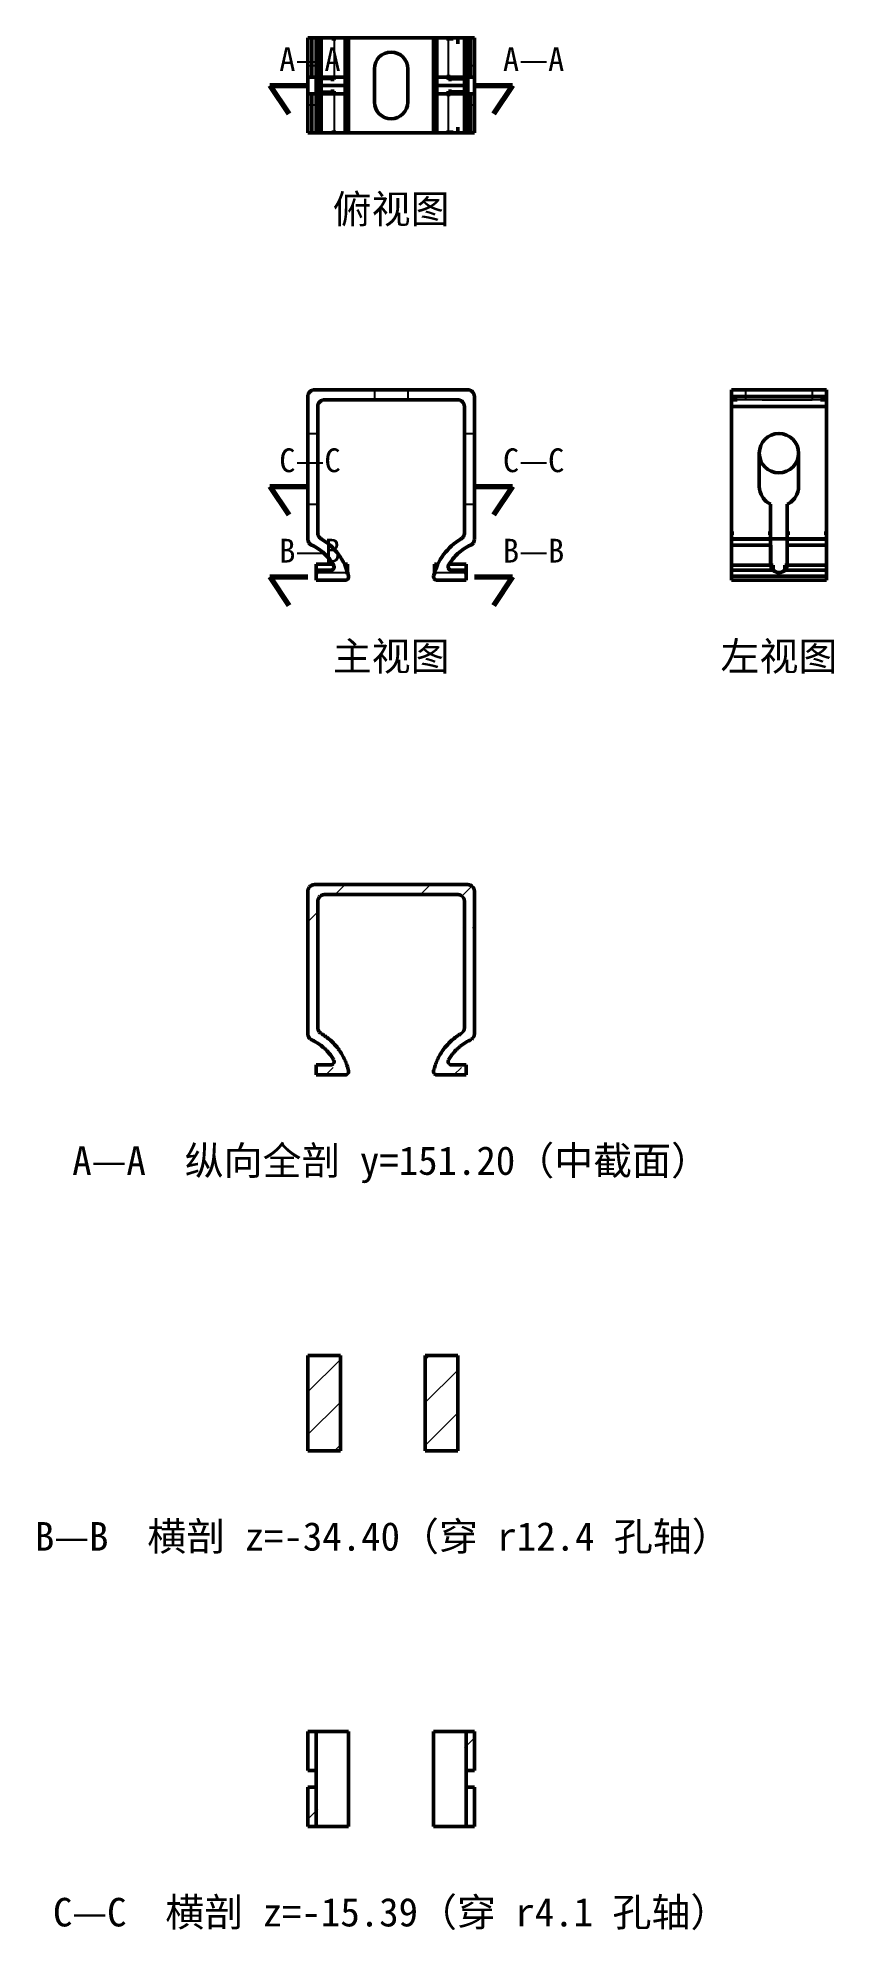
# Model space of a CAD drawing. Header units: millimetres. Extents: x -55 to 113, y -282 to 116.
import ezdxf
from ezdxf.enums import TextEntityAlignment as Align

# ---------------------------------------------------------------- set-up
doc = ezdxf.new("R2010")
doc.units = ezdxf.units.MM
for name, color, linetype, lineweight in [('剖切线', 1, 'Continuous', 70), ('剖面线', 3, 'Continuous', 18), ('可见轮廓', 7, 'Continuous', 50), ('标注', 2, 'Continuous', 25), ('隐藏线', 5, 'Continuous', 25)]:
    doc.layers.add(name, color=color, linetype=linetype, lineweight=lineweight)
doc.styles.add('中文字体', font='simhei.ttf')

msp = doc.modelspace()

# ---------------------------------------------------------------- texts
at = {"layer": '标注', "style": '中文字体'}
for s, p in [('A—A', (-4, 109.01)), ('A—A', (43, 109.01)), ('C—C', (-4, 24.71)), ('C—C', (43, 24.71)), ('B—B', (-4, 5.7)), ('B—B', (43, 5.7))]:
    msp.add_text(s, height=5, dxfattribs=at).set_placement(p)
for s, p in [('俯视图', (19.5, 80.01)), ('主视图', (19.5, -14)), ('左视图', (101, -14)), ('A—A  纵向全剖 y=151.20（中截面）', (19.5, -120.01)), ('B—B  横剖 z=-34.40（穿 r12.4 孔轴）', (17.75, -199.01)), ('C—C  横剖 z=-15.39（穿 r4.1 孔轴）', (19.5, -278.01))]:
    msp.add_text(s, height=6, dxfattribs=at).set_placement(p, align=Align.MIDDLE_CENTER)

# ---------------------------------------------------------------- hatches: boundary and pattern name
at = {"layer": '剖面线'}
h = msp.add_hatch(dxfattribs=at)
h.set_pattern_fill('ANSI31', scale=2, style=0)
h.paths.add_polyline_path([(2, -71.17), (2, -63.4), (2.19, -62.7), (2.7, -62.19), (3.4, -62), (16, -62), (16, -64.1), (5.5, -64.1), (4.8, -64.29), (4.29, -64.8), (4.1, -65.5), (4.1, -71.17)])
h = msp.add_hatch(dxfattribs=at)
h.set_pattern_fill('ANSI31', scale=2, style=0)
h.paths.add_polyline_path([(35.6, -62), (36.3, -62.19), (36.81, -62.7), (37, -63.4), (37, -71.17), (34.9, -71.17), (34.9, -65.5), (34.71, -64.8), (34.2, -64.29), (33.5, -64.1), (23, -64.1), (23, -62)])
h = msp.add_hatch(dxfattribs=at)
h.set_pattern_fill('ANSI31', scale=2, style=0)
h.paths.add_polyline_path([(3.75, -102.01), (3.75, -100.41), (10.37, -100.41), (10.56, -101.14), (10.53, -101.56), (10.28, -101.88), (9.88, -102.01)])
h = msp.add_hatch(dxfattribs=at)
h.set_pattern_fill('ANSI31', scale=2, style=0)
h.paths.add_polyline_path([(28.44, -101.14), (28.63, -100.41), (35.25, -100.41), (35.25, -102.01), (29.12, -102.01), (28.72, -101.88), (28.47, -101.56)])
h = msp.add_hatch(dxfattribs=at)
h.set_pattern_fill('ANSI31', scale=2, style=0)
h.paths.add_polyline_path([(2, -181.01), (2, -161.01), (8.83, -161.01), (8.83, -181.01)])
h = msp.add_hatch(dxfattribs=at)
h.set_pattern_fill('ANSI31', scale=2, style=0)
h.paths.add_polyline_path([(26.67, -181.01), (26.67, -161.01), (33.5, -161.01), (33.5, -181.01)])
h = msp.add_hatch(dxfattribs=at)
h.set_pattern_fill('ANSI31', scale=2, style=0)
h.paths.add_polyline_path([(4.1, -240.01), (4.1, -245.88), (2, -245.88), (2, -240.01)])
h = msp.add_hatch(dxfattribs=at)
h.set_pattern_fill('ANSI31', scale=2, style=0)
h.paths.add_polyline_path([(37, -240.01), (37, -245.88), (34.9, -245.88), (34.9, -240.01)])
h = msp.add_hatch(dxfattribs=at)
h.set_pattern_fill('ANSI31', scale=2, style=0)
h.paths.add_polyline_path([(2, -254.14), (4.1, -254.14), (4.1, -260.01), (2, -260.01)])
h = msp.add_hatch(dxfattribs=at)
h.set_pattern_fill('ANSI31', scale=2, style=0)
h.paths.add_polyline_path([(34.9, -254.14), (37, -254.14), (37, -260.01), (34.9, -260.01)])

# ---------------------------------------------------------------- linework, layer by layer
at = {"layer": '剖切线'}
for p, q in [((-6, 106.01), (2, 106.01)), ((-6, 106.01), (-2, 100.01)), ((37, 106.01), (45, 106.01)), ((45, 106.01), (41, 100.01)), ((-6, 21.71), (2, 21.71)), ((-6, 21.71), (-2, 15.71)), ((37, 21.71), (45, 21.71)), ((45, 21.71), (41, 15.71)), ((-6, 2.7), (2, 2.7)), ((-6, 2.7), (-2, -3.3)), ((37, 2.7), (45, 2.7)), ((45, 2.7), (41, -3.3))]:
    msp.add_line(p, q, dxfattribs=at)
at = {"layer": '可见轮廓'}
for p, q in [((2, 116.01), (2, 116.01)), ((2, 116.01), (2, 111.89)), ((2, 116.01), (2.81, 116.01)), ((2, 116.01), (3.4, 116.01)), ((2, 116.01), (2, 96.01)), ((2.03, 116.01), (2.06, 116.01)), ((2.06, 116.01), (2.09, 116.01)), ((2.13, 116.01), (2.17, 116.01)), ((2.17, 116.01), (2.22, 116.01)), ((2.22, 116.01), (2.28, 116.01)), ((2.28, 116.01), (2.34, 116.01)), ((2.34, 116.01), (2.41, 116.01)), ((2.41, 116.01), (2.48, 116.01)), ((2.48, 116.01), (2.56, 116.01)), ((2.56, 116.01), (2.64, 116.01)), ((2.64, 116.01), (2.72, 116.01)), ((2.72, 116.01), (2.81, 116.01)), ((2.81, 116.01), (2.93, 116.01)), ((2.81, 116.01), (2.81, 111.89)), ((7.42, 116.01), (2.81, 116.01)), ((2.81, 116.01), (2.81, 107.76)), ((2.81, 116.01), (2.81, 115.49)), ((2.93, 116.01), (3.05, 116.01)), ((3.05, 116.01), (3.17, 116.01)), ((3.17, 116.01), (3.29, 116.01)), ((3.29, 116.01), (3.4, 116.01)), ((3.4, 116.01), (3.52, 116.01)), ((3.52, 116.01), (3.64, 116.01)), ((3.64, 116.01), (3.75, 116.01)), ((3.75, 116.01), (3.75, 106.01)), ((6.82, 116.01), (3.75, 116.01)), ((4.1, 116.01), (4.79, 116.01)), ((4.1, 116.01), (5.5, 116.01)), ((4.1, 116.01), (4.1, 107.76)), ((4.1, 116.01), (4.1, 114.76)), ((10.56, 116.01), (4.79, 116.01)), ((4.79, 116.01), (4.79, 107.76)), ((4.79, 116.01), (4.79, 96.01)), ((9.88, 116.01), (6.82, 116.01)), ((7.42, 116.01), (6.82, 116.01)), ((7.52, 116.01), (6.82, 116.01)), ((7.42, 116.01), (7.42, 115.46)), ((7.52, 116.01), (7.52, 115.46)), ((9.96, 116.01), (9.88, 116.01)), ((9.88, 116.01), (9.88, 106.01)), ((10.56, 116.01), (9.88, 116.01)), ((10.04, 116.01), (9.96, 116.01)), ((10.11, 116.01), (10.04, 116.01)), ((10.19, 116.01), (10.11, 116.01)), ((10.26, 116.01), (10.19, 116.01)), ((10.32, 116.01), (10.26, 116.01)), ((10.38, 116.01), (10.32, 116.01)), ((10.43, 116.01), (10.38, 116.01)), ((10.46, 116.01), (10.43, 116.01)), ((10.54, 116.01), (10.52, 116.01)), ((10.56, 116.01), (10.54, 116.01)), ((10.58, 116.01), (10.58, 116.01)), ((19.5, 116.01), (10.58, 116.01)), ((10.58, 116.01), (10.58, 106.01)), ((10.58, 116.01), (10.58, 96.01)), ((28.42, 116.01), (19.5, 116.01)), ((28.42, 116.01), (28.42, 106.01)), ((28.44, 116.01), (28.43, 116.01)), ((28.46, 116.01), (28.44, 116.01)), ((28.44, 116.01), (34.21, 116.01)), ((29.12, 116.01), (28.44, 116.01)), ((28.44, 116.01), (28.44, 96.01)), ((28.54, 116.01), (28.5, 116.01)), ((28.57, 116.01), (28.54, 116.01)), ((28.62, 116.01), (28.57, 116.01)), ((28.68, 116.01), (28.62, 116.01)), ((28.74, 116.01), (28.68, 116.01)), ((28.81, 116.01), (28.74, 116.01)), ((28.89, 116.01), (28.81, 116.01)), ((28.96, 116.01), (28.89, 116.01)), ((29.04, 116.01), (28.96, 116.01)), ((29.12, 116.01), (29.04, 116.01)), ((32.18, 116.01), (29.12, 116.01)), ((29.12, 116.01), (29.12, 106.01)), ((29.12, 116.01), (29.12, 96.01)), ((31.48, 116.01), (31.48, 115.46)), ((31.58, 116.01), (32.18, 116.01)), ((31.58, 116.01), (36.19, 116.01)), ((31.58, 116.01), (31.58, 115.49)), ((35.25, 116.01), (32.18, 116.01)), ((32.18, 116.01), (32.18, 115.46)), ((33.5, 116.01), (34.9, 116.01)), ((33.5, 116.01), (33.5, 114.76)), ((34.21, 116.01), (34.9, 116.01)), ((34.9, 116.01), (34.9, 107.76)), ((34.9, 116.01), (34.9, 114.76)), ((35.36, 116.01), (35.25, 116.01)), ((35.25, 116.01), (35.25, 106.01)), ((35.48, 116.01), (35.36, 116.01)), ((35.6, 116.01), (35.48, 116.01)), ((35.71, 116.01), (35.6, 116.01)), ((37, 116.01), (35.6, 116.01)), ((35.6, 116.01), (35.6, 96.01)), ((35.83, 116.01), (35.71, 116.01)), ((35.95, 116.01), (35.83, 116.01)), ((36.07, 116.01), (35.95, 116.01)), ((36.19, 116.01), (36.07, 116.01)), ((36.28, 116.01), (36.19, 116.01)), ((36.19, 116.01), (36.19, 111.89)), ((37, 116.01), (36.19, 116.01)), ((36.36, 116.01), (36.28, 116.01)), ((36.44, 116.01), (36.36, 116.01)), ((36.52, 116.01), (36.44, 116.01)), ((36.59, 116.01), (36.52, 116.01)), ((36.66, 116.01), (36.59, 116.01)), ((36.72, 116.01), (36.66, 116.01)), ((36.78, 116.01), (36.72, 116.01)), ((36.83, 116.01), (36.78, 116.01)), ((36.87, 116.01), (36.83, 116.01)), ((36.94, 116.01), (36.91, 116.01)), ((36.97, 116.01), (36.94, 116.01)), ((37, 116.01), (37, 111.89)), ((37, 116.01), (37, 116.01)), ((37, 116.01), (37, 107.76)), ((37, 116.01), (37, 96.01)), ((2, 111.89), (2, 107.76)), ((2.81, 111.89), (2.81, 111.88)), ((2.81, 111.88), (2.81, 107.76)), ((36.19, 111.89), (36.19, 111.88)), ((36.19, 111.88), (36.19, 107.76)), ((37, 111.89), (37, 107.76)), ((2, 101.88), (2, 110.14)), ((2, 107.76), (2, 110.14)), ((2.13, 110.14), (2, 110.14)), ((2, 107.76), (2, 107.55)), ((2.81, 107.76), (2, 107.76)), ((2, 107.55), (2, 107.34)), ((2.03, 107.76), (2.01, 107.76)), ((2.06, 107.76), (2.03, 107.76)), ((2.13, 107.76), (2.09, 107.76)), ((2.17, 107.76), (2.13, 107.76)), ((2.22, 107.76), (2.17, 107.76)), ((2.28, 107.76), (2.22, 107.76)), ((2.34, 107.76), (2.28, 107.76)), ((2.41, 107.76), (2.34, 107.76)), ((2.48, 107.76), (2.41, 107.76)), ((2.56, 107.76), (2.48, 107.76)), ((2.64, 107.76), (2.56, 107.76)), ((2.72, 107.76), (2.64, 107.76)), ((2.81, 107.76), (2.72, 107.76)), ((2.81, 108.26), (2.81, 107.75)), ((2.93, 107.76), (2.81, 107.76)), ((2.81, 107.76), (7.31, 107.76)), ((7.42, 107.75), (2.81, 107.75)), ((3.05, 107.76), (2.93, 107.76)), ((3.17, 107.76), (3.05, 107.76)), ((3.29, 107.76), (3.17, 107.76)), ((3.4, 107.76), (3.29, 107.76)), ((3.52, 107.76), (3.4, 107.76)), ((3.64, 107.76), (3.52, 107.76)), ((3.75, 107.76), (3.64, 107.76)), ((3.75, 106.01), (3.75, 107.76)), ((4.1, 107.76), (3.97, 107.76)), ((4.1, 110.14), (4.1, 107.76)), ((4.1, 110.14), (4.1, 101.88)), ((4.79, 107.76), (4.1, 107.76)), ((4.79, 107.76), (9.69, 107.76)), ((7.32, 107.42), (7.18, 107.33)), ((7.31, 107.76), (7.32, 107.76)), ((7.32, 107.76), (7.34, 107.76)), ((7.42, 107.51), (7.32, 107.42)), ((7.34, 107.76), (7.35, 107.76)), ((7.35, 107.76), (7.37, 107.76)), ((7.42, 107.78), (7.42, 107.24)), ((7.42, 107.75), (7.5, 107.72)), ((7.49, 107.59), (7.42, 107.51)), ((7.52, 107.67), (7.49, 107.59)), ((7.5, 107.72), (7.52, 107.67)), ((7.52, 107.78), (7.52, 107.24)), ((9.69, 107.76), (9.84, 107.73)), ((9.84, 107.73), (9.97, 107.64)), ((9.97, 107.64), (10.09, 107.49)), ((10.09, 107.49), (10.19, 107.27)), ((10.37, 106.01), (10.37, 107.76)), ((16, 109.51), (16, 106.01)), ((23, 106.01), (23, 109.51)), ((28.63, 106.01), (28.63, 107.76)), ((28.91, 107.49), (28.81, 107.27)), ((29.03, 107.64), (28.91, 107.49)), ((29.16, 107.73), (29.03, 107.64)), ((29.31, 107.76), (29.16, 107.73)), ((34.21, 107.76), (29.31, 107.76)), ((31.48, 107.78), (31.48, 107.24)), ((31.5, 107.72), (31.48, 107.67)), ((31.48, 107.67), (31.51, 107.59)), ((31.58, 107.75), (31.5, 107.72)), ((31.51, 107.59), (31.58, 107.51)), ((31.58, 108.26), (31.58, 107.75)), ((36.19, 107.75), (31.58, 107.75)), ((31.58, 107.51), (31.68, 107.42)), ((31.65, 107.76), (31.63, 107.76)), ((31.66, 107.76), (31.65, 107.76)), ((31.68, 107.76), (31.66, 107.76)), ((31.69, 107.76), (31.68, 107.76)), ((31.68, 107.42), (31.82, 107.33)), ((36.19, 107.76), (31.69, 107.76)), ((32.18, 107.78), (32.18, 107.24)), ((34.9, 107.76), (34.21, 107.76)), ((34.9, 110.14), (34.9, 101.88)), ((34.9, 110.14), (34.9, 107.76)), ((35.03, 107.76), (34.9, 107.76)), ((35.25, 107.76), (35.36, 107.76)), ((35.25, 106.01), (35.25, 107.76)), ((35.36, 107.76), (35.48, 107.76)), ((35.48, 107.76), (35.6, 107.76)), ((35.6, 107.76), (35.71, 107.76)), ((35.71, 107.76), (35.83, 107.76)), ((35.83, 107.76), (35.95, 107.76)), ((35.95, 107.76), (36.07, 107.76)), ((36.07, 107.76), (36.19, 107.76)), ((36.19, 107.76), (36.28, 107.76)), ((36.19, 107.76), (37, 107.76)), ((36.28, 107.76), (36.36, 107.76)), ((36.36, 107.76), (36.44, 107.76)), ((36.44, 107.76), (36.52, 107.76)), ((36.52, 107.76), (36.59, 107.76)), ((36.59, 107.76), (36.66, 107.76)), ((36.66, 107.76), (36.72, 107.76)), ((36.72, 107.76), (36.78, 107.76)), ((36.78, 107.76), (36.83, 107.76)), ((36.83, 107.76), (36.87, 107.76)), ((37, 110.14), (36.87, 110.14)), ((36.87, 107.76), (36.91, 107.76)), ((36.94, 107.76), (36.97, 107.76)), ((36.97, 107.76), (36.99, 107.76)), ((37, 107.76), (37, 110.14)), ((37, 101.88), (37, 110.14)), ((37, 107.76), (37, 107.55)), ((37, 107.55), (37, 107.34)), ((2, 107.34), (2, 107.13)), ((2, 107.13), (2, 106.91)), ((2, 106.91), (2, 106.68)), ((2, 106.68), (2, 106.46)), ((2, 106.46), (2, 106.24)), ((2, 106.24), (2, 106.01)), ((2, 106.01), (2, 105.78)), ((2, 105.78), (2, 105.56)), ((2, 105.56), (2, 105.34)), ((2, 105.34), (2, 105.11)), ((2, 105.11), (2, 104.89)), ((2, 104.89), (2, 104.68)), ((2, 104.68), (2, 104.47)), ((2, 104.47), (2, 104.26)), ((2, 104.26), (2, 100.14)), ((2.81, 104.26), (2, 104.26)), ((2, 101.88), (2, 104.26)), ((2.03, 104.26), (2.01, 104.26)), ((2.06, 104.26), (2.03, 104.26)), ((2.13, 104.26), (2.09, 104.26)), ((2.17, 104.26), (2.13, 104.26)), ((2.22, 104.26), (2.17, 104.26)), ((2.28, 104.26), (2.22, 104.26)), ((2.34, 104.26), (2.28, 104.26)), ((2.41, 104.26), (2.34, 104.26)), ((2.48, 104.26), (2.41, 104.26)), ((2.56, 104.26), (2.48, 104.26)), ((2.64, 104.26), (2.56, 104.26)), ((2.72, 104.26), (2.64, 104.26)), ((2.81, 104.26), (2.72, 104.26)), ((2.81, 104.27), (2.81, 103.76)), ((7.42, 104.27), (2.81, 104.27)), ((2.93, 104.26), (2.81, 104.26)), ((2.81, 104.26), (2.81, 100.14)), ((2.81, 104.26), (7.31, 104.26)), ((2.81, 104.26), (2.81, 96.01)), ((3.05, 104.26), (2.93, 104.26)), ((3.17, 104.26), (3.05, 104.26)), ((3.29, 104.26), (3.17, 104.26)), ((3.4, 104.26), (3.29, 104.26)), ((3.52, 104.26), (3.4, 104.26)), ((3.64, 104.26), (3.52, 104.26)), ((3.75, 104.26), (3.64, 104.26)), ((3.75, 106.01), (3.75, 107.24)), ((3.75, 106.01), (3.75, 96.01)), ((3.75, 104.78), (3.75, 106.01)), ((10.37, 106.01), (3.75, 106.01)), ((3.75, 104.26), (3.75, 106.01)), ((10.37, 104.26), (3.75, 104.26)), ((4.79, 104.26), (4.1, 104.26)), ((4.1, 104.26), (4.1, 101.88)), ((4.1, 104.26), (4.1, 96.01)), ((4.79, 104.26), (9.69, 104.26)), ((4.79, 104.26), (4.79, 96.01)), ((7.01, 107.26), (6.82, 107.24)), ((7.52, 107.24), (6.82, 107.24)), ((7.52, 104.78), (6.82, 104.78)), ((6.82, 104.78), (7.01, 104.76)), ((7.18, 107.33), (7.01, 107.26)), ((7.01, 104.76), (7.18, 104.69)), ((7.18, 104.69), (7.32, 104.6)), ((7.32, 104.6), (7.42, 104.51)), ((7.34, 104.26), (7.32, 104.26)), ((7.35, 104.26), (7.34, 104.26)), ((7.42, 104.27), (7.41, 104.27)), ((7.42, 104.78), (7.42, 104.24)), ((7.42, 104.51), (7.49, 104.43)), ((7.5, 104.3), (7.42, 104.27)), ((7.49, 104.43), (7.52, 104.35)), ((7.52, 104.35), (7.5, 104.3)), ((7.52, 104.78), (7.52, 104.24)), ((9.84, 104.29), (9.69, 104.26)), ((9.97, 104.38), (9.84, 104.29)), ((9.88, 106.01), (9.88, 96.01)), ((10.09, 104.53), (9.97, 104.38)), ((10.19, 104.75), (10.09, 104.53)), ((10.19, 107.27), (10.27, 107.01)), ((10.27, 105.01), (10.19, 104.75)), ((10.27, 107.01), (10.32, 106.7)), ((10.32, 105.32), (10.27, 105.01)), ((10.32, 106.7), (10.35, 106.37)), ((10.35, 105.66), (10.32, 105.32)), ((10.35, 106.37), (10.37, 106.01)), ((10.37, 106.01), (10.35, 105.66)), ((10.37, 104.26), (10.37, 106.01)), ((10.58, 106.01), (10.58, 96.01)), ((16, 106.01), (16, 102.51)), ((23, 102.51), (23, 106.01)), ((28.42, 106.01), (28.42, 96.01)), ((28.65, 106.37), (28.63, 106.01)), ((35.25, 106.01), (28.63, 106.01)), ((28.63, 104.26), (28.63, 106.01)), ((28.63, 106.01), (28.65, 105.66)), ((35.25, 104.26), (28.63, 104.26)), ((28.68, 106.7), (28.65, 106.37)), ((28.65, 105.66), (28.68, 105.32)), ((28.73, 107.01), (28.68, 106.7)), ((28.68, 105.32), (28.73, 105.01)), ((28.81, 107.27), (28.73, 107.01)), ((28.73, 105.01), (28.81, 104.75)), ((28.81, 104.75), (28.91, 104.53)), ((28.91, 104.53), (29.03, 104.38)), ((29.03, 104.38), (29.16, 104.29)), ((29.12, 106.01), (29.12, 96.01)), ((29.16, 104.29), (29.31, 104.26)), ((34.21, 104.26), (29.31, 104.26)), ((31.48, 104.78), (31.48, 104.24)), ((31.51, 104.43), (31.48, 104.35)), ((31.48, 104.35), (31.5, 104.3)), ((31.5, 104.3), (31.58, 104.27)), ((31.58, 104.51), (31.51, 104.43)), ((32.18, 107.24), (31.58, 107.24)), ((32.18, 104.78), (31.58, 104.78)), ((31.68, 104.6), (31.58, 104.51)), ((31.58, 104.27), (31.58, 103.76)), ((36.19, 104.27), (31.58, 104.27)), ((31.58, 104.27), (31.59, 104.27)), ((31.65, 104.26), (31.66, 104.26)), ((31.66, 104.26), (31.68, 104.26)), ((31.82, 104.69), (31.68, 104.6)), ((36.19, 104.26), (31.69, 104.26)), ((31.82, 107.33), (31.99, 107.26)), ((31.99, 104.76), (31.82, 104.69)), ((31.99, 107.26), (32.18, 107.24)), ((32.18, 104.78), (31.99, 104.76)), ((32.18, 104.78), (32.18, 104.24)), ((34.9, 104.26), (34.21, 104.26)), ((34.9, 104.26), (34.9, 101.88)), ((34.9, 104.26), (34.9, 96.01)), ((35.25, 106.01), (35.25, 107.24)), ((35.25, 106.01), (35.25, 96.01)), ((35.25, 104.78), (35.25, 106.01)), ((35.25, 104.26), (35.25, 106.01)), ((35.25, 104.26), (35.36, 104.26)), ((35.36, 104.26), (35.48, 104.26)), ((35.48, 104.26), (35.6, 104.26)), ((35.6, 104.26), (35.71, 104.26)), ((35.71, 104.26), (35.83, 104.26)), ((35.83, 104.26), (35.95, 104.26)), ((35.95, 104.26), (36.07, 104.26)), ((36.07, 104.26), (36.19, 104.26)), ((36.19, 104.26), (36.28, 104.26)), ((36.19, 104.26), (36.19, 100.14)), ((36.19, 104.26), (37, 104.26)), ((36.28, 104.26), (36.36, 104.26)), ((36.36, 104.26), (36.44, 104.26)), ((36.44, 104.26), (36.52, 104.26)), ((36.52, 104.26), (36.59, 104.26)), ((36.59, 104.26), (36.66, 104.26)), ((36.66, 104.26), (36.72, 104.26)), ((36.72, 104.26), (36.78, 104.26)), ((36.78, 104.26), (36.83, 104.26)), ((36.83, 104.26), (36.87, 104.26)), ((36.87, 104.26), (36.91, 104.26)), ((36.94, 104.26), (36.97, 104.26)), ((36.97, 104.26), (36.99, 104.26)), ((37, 107.34), (37, 107.13)), ((37, 107.13), (37, 106.91)), ((37, 106.91), (37, 106.68)), ((37, 106.68), (37, 106.46)), ((37, 106.46), (37, 106.24)), ((37, 106.24), (37, 106.01)), ((37, 106.01), (37, 105.78)), ((37, 105.78), (37, 105.56)), ((37, 105.56), (37, 105.34)), ((37, 105.34), (37, 105.11)), ((37, 105.11), (37, 104.89)), ((37, 104.89), (37, 104.68)), ((37, 104.68), (37, 104.47)), ((37, 104.47), (37, 104.26)), ((37, 104.26), (37, 100.14)), ((37, 101.88), (37, 104.26)), ((37, 104.26), (37, 96.01)), ((2.13, 101.88), (2, 101.88)), ((2, 100.14), (2, 96.01)), ((2.81, 100.14), (2.81, 100.14)), ((2.81, 100.14), (2.81, 96.01)), ((36.19, 100.14), (36.19, 100.14)), ((36.19, 100.14), (36.19, 96.01)), ((37, 101.88), (36.87, 101.88)), ((37, 100.14), (37, 96.01)), ((2.81, 96.01), (2, 96.01)), ((3.4, 96.01), (2, 96.01)), ((2.03, 96.01), (2.01, 96.01)), ((2.06, 96.01), (2.03, 96.01)), ((2.13, 96.01), (2.09, 96.01)), ((2.17, 96.01), (2.13, 96.01)), ((2.22, 96.01), (2.17, 96.01)), ((2.28, 96.01), (2.22, 96.01)), ((2.34, 96.01), (2.28, 96.01)), ((2.41, 96.01), (2.34, 96.01)), ((2.48, 96.01), (2.41, 96.01)), ((2.56, 96.01), (2.48, 96.01)), ((2.64, 96.01), (2.56, 96.01)), ((2.72, 96.01), (2.64, 96.01)), ((2.81, 96.01), (2.72, 96.01)), ((2.81, 96.53), (2.81, 96.01)), ((2.93, 96.01), (2.81, 96.01)), ((2.81, 96.01), (7.42, 96.01)), ((3.05, 96.01), (2.93, 96.01)), ((3.17, 96.01), (3.05, 96.01)), ((3.29, 96.01), (3.17, 96.01)), ((3.4, 96.01), (3.29, 96.01)), ((3.52, 96.01), (3.4, 96.01)), ((3.64, 96.01), (3.52, 96.01)), ((3.75, 96.01), (3.64, 96.01)), ((6.82, 96.01), (3.75, 96.01)), ((4.1, 97.26), (4.1, 96.01)), ((4.79, 96.01), (4.1, 96.01)), ((5.5, 96.01), (4.1, 96.01)), ((4.79, 96.01), (10.56, 96.01)), ((9.88, 96.01), (6.82, 96.01)), ((6.82, 96.01), (7.42, 96.01)), ((7.52, 96.01), (6.82, 96.01)), ((7.42, 96.56), (7.42, 96.01)), ((7.52, 96.56), (7.52, 96.01)), ((9.88, 96.01), (9.96, 96.01)), ((9.88, 96.01), (10.56, 96.01)), ((9.96, 96.01), (10.04, 96.01)), ((10.04, 96.01), (10.11, 96.01)), ((10.11, 96.01), (10.19, 96.01)), ((10.19, 96.01), (10.26, 96.01)), ((10.26, 96.01), (10.32, 96.01)), ((10.32, 96.01), (10.38, 96.01)), ((10.38, 96.01), (10.43, 96.01)), ((10.43, 96.01), (10.46, 96.01)), ((10.46, 96.01), (10.5, 96.01)), ((10.54, 96.01), (10.56, 96.01)), ((10.56, 96.01), (10.57, 96.01)), ((10.58, 96.01), (19.5, 96.01)), ((19.5, 96.01), (28.42, 96.01)), ((28.42, 96.01), (28.42, 96.01)), ((28.44, 96.01), (28.46, 96.01)), ((34.21, 96.01), (28.44, 96.01)), ((28.44, 96.01), (29.12, 96.01)), ((28.46, 96.01), (28.48, 96.01)), ((28.54, 96.01), (28.57, 96.01)), ((28.57, 96.01), (28.62, 96.01)), ((28.62, 96.01), (28.68, 96.01)), ((28.68, 96.01), (28.74, 96.01)), ((28.74, 96.01), (28.81, 96.01)), ((28.81, 96.01), (28.89, 96.01)), ((28.89, 96.01), (28.96, 96.01)), ((28.96, 96.01), (29.04, 96.01)), ((29.04, 96.01), (29.12, 96.01)), ((32.18, 96.01), (29.12, 96.01)), ((31.48, 96.56), (31.48, 96.01)), ((31.58, 96.53), (31.58, 96.01)), ((32.18, 96.01), (31.58, 96.01)), ((36.19, 96.01), (31.58, 96.01)), ((32.18, 96.56), (32.18, 96.01)), ((35.25, 96.01), (32.18, 96.01)), ((33.5, 97.26), (33.5, 96.01)), ((34.9, 96.01), (33.5, 96.01)), ((34.9, 96.01), (34.21, 96.01)), ((34.9, 97.26), (34.9, 96.01)), ((35.25, 96.01), (35.36, 96.01)), ((35.36, 96.01), (35.48, 96.01)), ((35.48, 96.01), (35.6, 96.01)), ((35.6, 96.01), (35.71, 96.01)), ((35.6, 96.01), (37, 96.01)), ((35.71, 96.01), (35.83, 96.01)), ((35.83, 96.01), (35.95, 96.01)), ((35.95, 96.01), (36.07, 96.01)), ((36.07, 96.01), (36.19, 96.01)), ((36.19, 96.01), (36.28, 96.01)), ((36.19, 96.01), (37, 96.01)), ((36.28, 96.01), (36.36, 96.01)), ((36.36, 96.01), (36.44, 96.01)), ((36.44, 96.01), (36.52, 96.01)), ((36.52, 96.01), (36.59, 96.01)), ((36.59, 96.01), (36.66, 96.01)), ((36.66, 96.01), (36.72, 96.01)), ((36.72, 96.01), (36.78, 96.01)), ((36.78, 96.01), (36.83, 96.01)), ((36.83, 96.01), (36.87, 96.01)), ((36.87, 96.01), (36.91, 96.01)), ((36.94, 96.01), (36.97, 96.01)), ((36.97, 96.01), (36.99, 96.01)), ((2, 40.61), (2, 25.62)), ((3.4, 42.01), (19.5, 42.01)), ((19.5, 39.91), (5.5, 39.91)), ((23, 42.01), (16, 42.01)), ((16, 42.01), (16, 41.88)), ((16, 40.04), (16, 39.91)), ((23, 39.91), (16, 39.91)), ((19.5, 42.01), (35.6, 42.01)), ((33.5, 39.91), (19.5, 39.91)), ((23, 42.01), (23, 41.88)), ((23, 40.04), (23, 39.91)), ((37, 40.61), (37, 25.62)), ((101, 42.01), (91, 42.01)), ((91, 42.01), (91, 40.61)), ((111, 42.01), (91, 42.01)), ((91, 41.98), (91, 42)), ((91, 41.95), (91, 41.98)), ((91, 41.9), (91, 41.95)), ((91, 41.84), (91, 41.9)), ((91, 41.77), (91, 41.84)), ((91, 41.69), (91, 41.77)), ((91, 41.6), (91, 41.69)), ((91, 41.5), (91, 41.6)), ((91, 41.39), (91, 41.5)), ((91, 41.27), (91, 41.39)), ((91, 41.14), (91, 41.27)), ((91, 41.01), (91, 41.14)), ((91, 40.88), (91, 41.01)), ((91, 40.74), (91, 40.88)), ((91, 40.61), (91, 40.74)), ((91, 40.61), (91, 25.62)), ((101, 40.61), (91, 40.61)), ((111, 40.61), (91, 40.61)), ((91, 38.51), (91, 39.91)), ((92.25, 39.91), (91, 39.91)), ((94, 42.01), (94, 41.88)), ((94, 40.04), (94, 39.91)), ((97.5, 42.01), (97.5, 41.88)), ((111, 42.01), (101, 42.01)), ((111, 40.61), (101, 40.61)), ((104.5, 42.01), (104.5, 41.88)), ((104.5, 40.04), (104.5, 39.91)), ((108, 42.01), (108, 41.88)), ((108, 40.04), (108, 39.91)), ((111, 39.91), (109.75, 39.91)), ((111, 42.01), (111, 42)), ((111, 40.61), (111, 42.01)), ((111, 41.98), (111, 41.95)), ((111, 41.95), (111, 41.9)), ((111, 41.9), (111, 41.84)), ((111, 41.84), (111, 41.77)), ((111, 41.77), (111, 41.69)), ((111, 41.69), (111, 41.6)), ((111, 41.6), (111, 41.5)), ((111, 41.5), (111, 41.39)), ((111, 41.39), (111, 41.27)), ((111, 41.27), (111, 41.14)), ((111, 41.14), (111, 41.01)), ((111, 41.01), (111, 40.88)), ((111, 40.88), (111, 40.74)), ((111, 40.74), (111, 40.61)), ((111, 25.62), (111, 40.61)), ((111, 39.91), (111, 38.51)), ((4.1, 25.21), (4.1, 38.51)), ((34.9, 25.21), (34.9, 38.51)), ((111, 38.51), (91, 38.51)), ((2, 32.84), (2, 28.71)), ((2, 32.84), (2.13, 32.84)), ((3.97, 32.84), (4.1, 32.84)), ((4.1, 28.71), (4.1, 32.84)), ((34.9, 28.71), (34.9, 32.84)), ((34.9, 32.84), (35.03, 32.84)), ((36.87, 32.84), (37, 32.84)), ((37, 32.84), (37, 28.71)), ((2, 28.71), (2.13, 28.71)), ((3.97, 28.71), (4.1, 28.71)), ((34.9, 28.71), (35.03, 28.71)), ((36.87, 28.71), (37, 28.71)), ((96.87, 28.71), (96.87, 25.62)), ((105.13, 28.71), (105.13, 25.62)), ((2, 25.62), (2, 22)), ((4.1, 22), (4.1, 25.21)), ((34.9, 22), (34.9, 25.21)), ((37, 25.62), (37, 22)), ((91, 25.62), (91, 22)), ((96.87, 25.62), (96.87, 25.21)), ((96.87, 25.21), (96.87, 21.71)), ((105.13, 25.62), (105.13, 25.21)), ((105.13, 25.21), (105.13, 21.71)), ((111, 22), (111, 25.62)), ((2, 22), (2, 10.64)), ((2, 21.71), (2, 17.97)), ((2, 21.71), (2.13, 21.71)), ((3.97, 21.71), (4.1, 21.71)), ((4.1, 11.91), (4.1, 22)), ((4.1, 17.97), (4.1, 21.71)), ((34.9, 11.91), (34.9, 22)), ((34.9, 17.97), (34.9, 21.71)), ((34.9, 21.71), (35.03, 21.71)), ((36.87, 21.71), (37, 21.71)), ((37, 22), (37, 10.64)), ((37, 21.71), (37, 17.97)), ((91, 22), (91, 10.64)), ((111, 10.64), (111, 22)), ((2, 17.97), (2.13, 17.97)), ((3.97, 17.97), (4.1, 17.97)), ((34.9, 17.97), (35.03, 17.97)), ((36.87, 17.97), (37, 17.97)), ((99.25, 17.97), (99.25, 11.66)), ((102.75, 17.97), (102.75, 11.66)), ((2, 11.66), (2, 10.64)), ((37, 11.66), (37, 10.64)), ((91, 10.7), (91, 11.91)), ((91.52, 11.91), (91, 11.91)), ((91, 10.7), (91, 2.86)), ((99.25, 10.7), (91, 10.7)), ((111, 10.7), (91, 10.7)), ((91, 10.54), (91, 10.64)), ((95.13, 10.64), (91, 10.64)), ((91, 10.64), (91, 9.37)), ((99.25, 10.64), (91, 10.64)), ((91, 10.44), (91, 10.54)), ((91, 10.34), (91, 10.44)), ((91, 10.25), (91, 10.34)), ((91, 10.15), (91, 10.25)), ((91, 10.06), (91, 10.15)), ((91, 9.97), (91, 10.06)), ((91, 9.89), (91, 9.97)), ((91, 9.8), (91, 9.89)), ((91, 9.73), (91, 9.8)), ((91, 9.65), (91, 9.73)), ((91, 9.58), (91, 9.65)), ((91, 9.52), (91, 9.58)), ((91, 9.46), (91, 9.52)), ((91, 9.41), (91, 9.46)), ((91, 9.37), (91, 9.41)), ((91, 9.19), (91, 9.37)), ((95.13, 9.37), (91, 9.37)), ((91, 5.15), (91, 9.37)), ((99.25, 9.37), (91, 9.37)), ((91.52, 9.37), (91, 9.37)), ((91, 9.01), (91, 9.19)), ((91, 8.81), (91, 9.01)), ((91, 8.6), (91, 8.81)), ((91, 8.37), (91, 8.6)), ((91, 8.13), (91, 8.37)), ((91, 7.88), (91, 8.13)), ((99.25, 10.64), (95.13, 10.64)), ((99.25, 9.37), (95.13, 9.37)), ((95.13, 9.37), (95.13, 9.37)), ((99.25, 11.91), (98.73, 11.91)), ((99.26, 9.37), (98.75, 9.37)), ((99.25, 10.7), (99.25, 11.91)), ((99.25, 11.66), (99.25, 10.64)), ((99.25, 10.7), (99.25, 5.35)), ((99.25, 10.54), (99.25, 10.64)), ((99.25, 10.64), (99.25, 9.37)), ((99.25, 10.44), (99.25, 10.54)), ((99.25, 10.34), (99.25, 10.44)), ((99.25, 10.25), (99.25, 10.34)), ((99.25, 10.15), (99.25, 10.25)), ((99.25, 10.06), (99.25, 10.15)), ((99.25, 9.97), (99.25, 10.06)), ((99.25, 9.89), (99.25, 9.97)), ((99.25, 9.8), (99.25, 9.89)), ((99.25, 9.73), (99.25, 9.8)), ((99.25, 9.65), (99.25, 9.73)), ((99.25, 9.58), (99.25, 9.65)), ((99.25, 9.52), (99.25, 9.58)), ((99.25, 9.46), (99.25, 9.52)), ((99.25, 9.41), (99.25, 9.46)), ((99.25, 9.37), (99.25, 9.41)), ((99.25, 9.19), (99.25, 9.37)), ((99.25, 5.35), (99.25, 9.37)), ((99.25, 9.01), (99.25, 9.19)), ((99.25, 8.81), (99.25, 9.01)), ((99.25, 8.6), (99.25, 8.81)), ((99.25, 8.37), (99.25, 8.6)), ((99.25, 8.13), (99.25, 8.37)), ((99.25, 7.88), (99.25, 8.13)), ((99.26, 5.15), (99.26, 9.37)), ((102.74, 5.15), (102.74, 9.37)), ((103.25, 9.37), (102.74, 9.37)), ((102.75, 10.7), (102.75, 11.91)), ((103.27, 11.91), (102.75, 11.91)), ((102.75, 11.66), (102.75, 10.64)), ((102.75, 10.7), (102.75, 5.35)), ((111, 10.7), (102.75, 10.7)), ((102.75, 10.54), (102.75, 10.64)), ((106.88, 10.64), (102.75, 10.64)), ((102.75, 10.64), (102.75, 9.37)), ((111, 10.64), (102.75, 10.64)), ((102.75, 10.44), (102.75, 10.54)), ((102.75, 10.34), (102.75, 10.44)), ((102.75, 10.25), (102.75, 10.34)), ((102.75, 10.15), (102.75, 10.25)), ((102.75, 10.06), (102.75, 10.15)), ((102.75, 9.97), (102.75, 10.06)), ((102.75, 9.89), (102.75, 9.97)), ((102.75, 9.8), (102.75, 9.89)), ((102.75, 9.73), (102.75, 9.8)), ((102.75, 9.65), (102.75, 9.73)), ((102.75, 9.58), (102.75, 9.65)), ((102.75, 9.52), (102.75, 9.58)), ((102.75, 9.46), (102.75, 9.52)), ((102.75, 9.41), (102.75, 9.46)), ((102.75, 9.37), (102.75, 9.41)), ((102.75, 9.19), (102.75, 9.37)), ((106.87, 9.37), (102.75, 9.37)), ((102.75, 5.35), (102.75, 9.37)), ((111, 9.37), (102.75, 9.37)), ((102.75, 9.01), (102.75, 9.19)), ((102.75, 8.81), (102.75, 9.01)), ((102.75, 8.6), (102.75, 8.81)), ((102.75, 8.37), (102.75, 8.6)), ((102.75, 8.13), (102.75, 8.37)), ((102.75, 7.88), (102.75, 8.13)), ((106.88, 9.37), (106.87, 9.37)), ((111, 10.64), (106.88, 10.64)), ((111, 9.37), (106.88, 9.37)), ((111, 11.91), (110.48, 11.91)), ((111, 9.37), (110.48, 9.37)), ((111, 11.91), (111, 10.7)), ((111, 2.86), (111, 10.7)), ((111, 10.64), (111, 10.54)), ((111, 9.37), (111, 10.64)), ((111, 10.54), (111, 10.44)), ((111, 10.44), (111, 10.34)), ((111, 10.34), (111, 10.25)), ((111, 10.25), (111, 10.15)), ((111, 10.15), (111, 10.06)), ((111, 10.06), (111, 9.97)), ((111, 9.97), (111, 9.89)), ((111, 9.89), (111, 9.8)), ((111, 9.8), (111, 9.73)), ((111, 9.73), (111, 9.65)), ((111, 9.65), (111, 9.58)), ((111, 9.58), (111, 9.52)), ((111, 9.52), (111, 9.46)), ((111, 9.46), (111, 9.41)), ((111, 9.41), (111, 9.37)), ((111, 9.37), (111, 9.19)), ((111, 9.37), (111, 5.15)), ((111, 9.19), (111, 9.01)), ((111, 9.01), (111, 8.81)), ((111, 8.81), (111, 8.6)), ((111, 8.6), (111, 8.37)), ((111, 8.37), (111, 8.13)), ((111, 8.13), (111, 7.88)), ((3.75, 5.35), (3.75, 3.6)), ((3.75, 5.35), (7.47, 5.35)), ((3.75, 4.1), (5.28, 4.1)), ((3.75, 4.1), (3.75, 3.05)), ((3.75, 4.1), (3.75, 3.6)), ((5.28, 4.1), (6.82, 4.1)), ((7.01, 4.13), (6.82, 4.1)), ((6.85, 4.1), (6.83, 4.1)), ((6.86, 4.1), (6.85, 4.1)), ((6.94, 4.11), (6.93, 4.11)), ((6.96, 4.12), (6.94, 4.11)), ((7.18, 4.2), (7.01, 4.13)), ((7.04, 4.14), (7.03, 4.14)), ((7.06, 4.15), (7.04, 4.14)), ((7.32, 4.31), (7.18, 4.2)), ((7.31, 5.35), (7.32, 5.33)), ((7.32, 5.33), (7.34, 5.3)), ((7.42, 4.45), (7.32, 4.31)), ((7.34, 5.3), (7.35, 5.28)), ((7.35, 5.28), (7.37, 5.25)), ((7.37, 5.25), (7.38, 5.23)), ((7.38, 5.23), (7.4, 5.2)), ((7.42, 5.15), (7.47, 5.06)), ((7.42, 5.15), (7.5, 4.97)), ((7.49, 4.61), (7.42, 4.45)), ((7.46, 4.53), (7.42, 4.45)), ((7.49, 4.61), (7.46, 4.53)), ((7.47, 5.06), (7.5, 4.97)), ((7.52, 4.79), (7.49, 4.61)), ((7.51, 4.7), (7.49, 4.61)), ((7.5, 4.97), (7.51, 4.88)), ((7.5, 4.97), (7.52, 4.79)), ((7.51, 4.88), (7.52, 4.79)), ((7.52, 4.79), (7.51, 4.7)), ((9.95, 5.35), (10.37, 5.35)), ((10.01, 4.63), (9.97, 4.71)), ((10.04, 4.55), (10.01, 4.63)), ((10.07, 4.47), (10.04, 4.55)), ((10.1, 4.39), (10.07, 4.47)), ((10.12, 4.32), (10.1, 4.39)), ((10.15, 4.25), (10.12, 4.32)), ((10.17, 4.18), (10.15, 4.25)), ((10.2, 4.11), (10.17, 4.18)), ((10.2, 4.11), (10.24, 4)), ((10.24, 4), (10.27, 3.9)), ((10.37, 5.35), (10.37, 3.6)), ((28.63, 5.35), (28.63, 3.6)), ((28.63, 5.35), (29.05, 5.35)), ((28.76, 4), (28.73, 3.9)), ((28.8, 4.11), (28.76, 4)), ((28.8, 4.11), (28.83, 4.18)), ((28.83, 4.18), (28.85, 4.25)), ((28.85, 4.25), (28.88, 4.32)), ((28.88, 4.32), (28.9, 4.39)), ((28.9, 4.39), (28.93, 4.47)), ((28.93, 4.47), (28.96, 4.55)), ((28.96, 4.55), (28.99, 4.63)), ((28.99, 4.63), (29.03, 4.71)), ((31.5, 4.97), (31.48, 4.79)), ((31.49, 4.88), (31.48, 4.79)), ((31.48, 4.79), (31.49, 4.7)), ((31.48, 4.79), (31.51, 4.61)), ((31.5, 4.97), (31.49, 4.88)), ((31.49, 4.7), (31.51, 4.61)), ((31.58, 5.15), (31.5, 4.97)), ((31.53, 5.06), (31.5, 4.97)), ((31.51, 4.61), (31.54, 4.53)), ((31.51, 4.61), (31.58, 4.45)), ((31.53, 5.35), (35.25, 5.35)), ((31.58, 5.15), (31.53, 5.06)), ((31.54, 4.53), (31.58, 4.45)), ((31.58, 4.45), (31.68, 4.31)), ((31.62, 5.23), (31.6, 5.2)), ((31.63, 5.25), (31.62, 5.23)), ((31.65, 5.28), (31.63, 5.25)), ((31.66, 5.3), (31.65, 5.28)), ((31.68, 5.33), (31.66, 5.3)), ((31.69, 5.35), (31.68, 5.33)), ((31.68, 4.31), (31.82, 4.2)), ((31.82, 4.2), (31.99, 4.13)), ((31.94, 4.15), (31.96, 4.14)), ((31.96, 4.14), (31.97, 4.14)), ((31.99, 4.13), (32.18, 4.1)), ((32.04, 4.12), (32.06, 4.11)), ((32.06, 4.11), (32.07, 4.11)), ((32.14, 4.1), (32.15, 4.1)), ((32.15, 4.1), (32.17, 4.1)), ((33.72, 4.1), (32.18, 4.1)), ((35.25, 4.1), (33.72, 4.1)), ((35.25, 5.35), (35.25, 3.6)), ((35.25, 4.1), (35.25, 3.05)), ((35.25, 4.1), (35.25, 3.6)), ((91, 7.62), (91, 7.88)), ((91, 7.34), (91, 7.62)), ((91, 7.06), (91, 7.34)), ((91, 6.77), (91, 7.06)), ((91, 6.46), (91, 6.77)), ((91, 6.15), (91, 6.46)), ((91, 5.82), (91, 6.15)), ((91, 5.49), (91, 5.82)), ((91, 5.15), (91, 5.49)), ((91, 5.07), (91, 5.15)), ((95.13, 5.15), (91, 5.15)), ((91, 4.1), (91, 5.15)), ((99.26, 5.15), (91, 5.15)), ((91.55, 5.15), (91, 5.15)), ((91, 4.98), (91, 5.07)), ((91, 4.89), (91, 4.98)), ((91, 4.8), (91, 4.89)), ((91, 4.71), (91, 4.8)), ((91, 4.62), (91, 4.71)), ((91, 4.53), (91, 4.62)), ((91, 4.45), (91, 4.53)), ((91, 4.38), (91, 4.45)), ((91, 4.31), (91, 4.38)), ((91, 4.25), (91, 4.31)), ((91, 4.16), (91, 4.2)), ((91, 4.13), (91, 4.16)), ((91, 4.1), (91, 4.11)), ((95.39, 4.1), (91, 4.1)), ((91, 4.1), (91, 3.05)), ((99.77, 4.1), (91, 4.1)), ((95.39, 5.15), (95.13, 5.15)), ((99.26, 5.15), (95.39, 5.15)), ((99.77, 4.1), (95.39, 4.1)), ((99.77, 5.15), (99.23, 5.15)), ((99.25, 7.62), (99.25, 7.88)), ((99.25, 7.57), (99.25, 7.62)), ((99.25, 7.52), (99.25, 7.57)), ((99.25, 7.48), (99.25, 7.52)), ((99.25, 7.43), (99.25, 7.48)), ((99.25, 7.38), (99.25, 7.43)), ((99.25, 7.33), (99.25, 7.38)), ((99.25, 7.28), (99.25, 7.33)), ((99.25, 7.23), (99.25, 7.28)), ((99.25, 7.02), (99.25, 7.23)), ((99.25, 6.8), (99.25, 7.02)), ((99.25, 6.57), (99.25, 6.8)), ((99.25, 6.34), (99.25, 6.57)), ((99.25, 6.1), (99.25, 6.34)), ((99.25, 5.85), (99.25, 6.1)), ((99.25, 5.6), (99.25, 5.85)), ((99.25, 5.35), (99.25, 5.6)), ((99.25, 5.33), (99.25, 5.35)), ((99.28, 5.03), (99.25, 5.35)), ((99.25, 5.25), (99.25, 5.28)), ((99.25, 5.23), (99.25, 5.25)), ((99.26, 5.15), (99.26, 5.18)), ((99.27, 5.06), (99.26, 5.15)), ((99.29, 4.97), (99.26, 5.15)), ((99.29, 4.97), (99.27, 5.06)), ((99.37, 4.71), (99.28, 5.03)), ((99.31, 4.88), (99.29, 4.97)), ((99.34, 4.79), (99.29, 4.97)), ((99.34, 4.79), (99.31, 4.88)), ((99.38, 4.7), (99.34, 4.79)), ((99.42, 4.61), (99.34, 4.79)), ((99.52, 4.41), (99.37, 4.71)), ((99.41, 4.61), (99.38, 4.7)), ((99.46, 4.53), (99.41, 4.61)), ((99.5, 4.45), (99.42, 4.61)), ((99.5, 4.45), (99.46, 4.53)), ((99.53, 4.4), (99.5, 4.45)), ((99.59, 4.31), (99.5, 4.45)), ((99.74, 4.14), (99.52, 4.41)), ((99.56, 4.35), (99.53, 4.4)), ((99.59, 4.31), (99.56, 4.35)), ((99.62, 4.27), (99.59, 4.31)), ((99.65, 4.23), (99.62, 4.27)), ((99.71, 4.17), (99.68, 4.2)), ((99.73, 4.15), (99.71, 4.17)), ((100, 3.91), (99.74, 4.14)), ((99.75, 4.12), (99.75, 4.13)), ((99.75, 4.13), (99.75, 4.13)), ((99.77, 4.1), (99.77, 5.15)), ((99.77, 4.1), (99.77, 4.1)), ((99.84, 4.04), (99.79, 4.09)), ((99.9, 3.99), (99.84, 4.04)), ((99.96, 3.94), (99.9, 3.99)), ((102.26, 4.14), (102, 3.92)), ((102.11, 4), (102.04, 3.95)), ((102.17, 4.05), (102.11, 4)), ((102.23, 4.1), (102.17, 4.05)), ((102.23, 4.1), (102.23, 5.15)), ((102.77, 5.15), (102.23, 5.15)), ((106.61, 4.1), (102.23, 4.1)), ((111, 4.1), (102.23, 4.1)), ((102.25, 4.13), (102.24, 4.11)), ((102.25, 4.12), (102.24, 4.12)), ((102.27, 4.14), (102.25, 4.13)), ((102.48, 4.41), (102.26, 4.14)), ((102.28, 4.16), (102.27, 4.14)), ((102.35, 4.24), (102.34, 4.22)), ((102.38, 4.27), (102.35, 4.23)), ((102.41, 4.31), (102.38, 4.27)), ((102.5, 4.45), (102.41, 4.31)), ((102.44, 4.35), (102.41, 4.31)), ((102.47, 4.4), (102.44, 4.35)), ((102.5, 4.45), (102.47, 4.4)), ((102.63, 4.71), (102.48, 4.41)), ((102.58, 4.61), (102.5, 4.45)), ((102.54, 4.53), (102.5, 4.45)), ((102.59, 4.61), (102.54, 4.53)), ((102.66, 4.79), (102.58, 4.61)), ((102.62, 4.7), (102.59, 4.61)), ((102.66, 4.79), (102.62, 4.7)), ((102.72, 5.03), (102.63, 4.71)), ((102.71, 4.97), (102.66, 4.79)), ((102.69, 4.88), (102.66, 4.79)), ((102.71, 4.97), (102.69, 4.88)), ((102.74, 5.15), (102.71, 4.97)), ((102.73, 5.06), (102.71, 4.97)), ((102.75, 5.35), (102.72, 5.03)), ((102.74, 5.15), (102.73, 5.06)), ((102.75, 5.23), (102.74, 5.2)), ((106.61, 5.15), (102.74, 5.15)), ((111, 5.15), (102.74, 5.15)), ((102.75, 7.62), (102.75, 7.88)), ((102.75, 7.57), (102.75, 7.62)), ((102.75, 7.52), (102.75, 7.57)), ((102.75, 7.48), (102.75, 7.52)), ((102.75, 7.43), (102.75, 7.48)), ((102.75, 7.38), (102.75, 7.43)), ((102.75, 7.33), (102.75, 7.38)), ((102.75, 7.28), (102.75, 7.33)), ((102.75, 7.23), (102.75, 7.28)), ((102.75, 7.02), (102.75, 7.23)), ((102.75, 6.8), (102.75, 7.02)), ((102.75, 6.57), (102.75, 6.8)), ((102.75, 6.34), (102.75, 6.57)), ((102.75, 6.1), (102.75, 6.34)), ((102.75, 5.85), (102.75, 6.1)), ((102.75, 5.6), (102.75, 5.85)), ((102.75, 5.35), (102.75, 5.6)), ((102.75, 5.35), (102.75, 5.33)), ((102.75, 5.33), (102.75, 5.3)), ((102.75, 5.3), (102.75, 5.28)), ((102.75, 5.25), (102.75, 5.23)), ((106.87, 5.15), (106.61, 5.15)), ((111, 4.1), (106.61, 4.1)), ((111, 5.15), (106.87, 5.15)), ((111, 5.15), (110.45, 5.15)), ((111, 7.88), (111, 7.62)), ((111, 7.62), (111, 7.34)), ((111, 7.34), (111, 7.06)), ((111, 7.06), (111, 6.77)), ((111, 6.77), (111, 6.46)), ((111, 6.46), (111, 6.15)), ((111, 6.15), (111, 5.82)), ((111, 5.82), (111, 5.49)), ((111, 5.49), (111, 5.15)), ((111, 5.15), (111, 5.07)), ((111, 5.15), (111, 4.1)), ((111, 5.07), (111, 4.98)), ((111, 4.98), (111, 4.89)), ((111, 4.89), (111, 4.8)), ((111, 4.8), (111, 4.71)), ((111, 4.71), (111, 4.62)), ((111, 4.62), (111, 4.53)), ((111, 4.53), (111, 4.45)), ((111, 4.45), (111, 4.38)), ((111, 4.38), (111, 4.31)), ((111, 4.31), (111, 4.25)), ((111, 4.25), (111, 4.2)), ((111, 4.16), (111, 4.13)), ((111, 4.13), (111, 4.11)), ((111, 3.05), (111, 4.1)), ((3.75, 3.6), (4.16, 3.6)), ((3.75, 3.05), (3.75, 2)), ((3.75, 2), (6.82, 2)), ((6.82, 2), (9.88, 2)), ((9.95, 3.6), (10.37, 3.6)), ((10.27, 3.9), (10.3, 3.81)), ((10.3, 3.81), (10.32, 3.74)), ((10.32, 3.74), (10.34, 3.68)), ((10.34, 3.68), (10.35, 3.64)), ((10.35, 3.64), (10.36, 3.61)), ((28.63, 3.6), (29.05, 3.6)), ((28.65, 3.64), (28.64, 3.61)), ((28.66, 3.68), (28.65, 3.64)), ((28.68, 3.74), (28.66, 3.68)), ((28.7, 3.81), (28.68, 3.74)), ((28.73, 3.9), (28.7, 3.81)), ((29.12, 2), (32.18, 2)), ((32.18, 2), (35.25, 2)), ((34.84, 3.6), (35.25, 3.6)), ((35.25, 3.05), (35.25, 2)), ((91, 3.05), (91, 2)), ((91, 2.86), (91, 2)), ((92.25, 2.86), (91, 2.86)), ((111, 2.86), (91, 2.86)), ((101, 2), (91, 2)), ((111, 2), (91, 2)), ((100.03, 3.9), (99.96, 3.94)), ((100.31, 3.74), (100, 3.91)), ((100.1, 3.85), (100.03, 3.9)), ((100.16, 3.81), (100.1, 3.85)), ((100.24, 3.78), (100.16, 3.81)), ((100.31, 3.74), (100.24, 3.78)), ((100.65, 3.64), (100.31, 3.74)), ((100.69, 3.63), (100.65, 3.64)), ((101, 3.6), (100.65, 3.64)), ((100.73, 3.62), (100.69, 3.63)), ((100.78, 3.62), (100.73, 3.62)), ((100.82, 3.61), (100.78, 3.62)), ((100.87, 3.61), (100.82, 3.61)), ((100.91, 3.6), (100.87, 3.61)), ((100.96, 3.6), (100.91, 3.6)), ((101.36, 3.64), (101, 3.6)), ((101.04, 3.6), (101, 3.6)), ((111, 2), (101, 2)), ((101.09, 3.6), (101.04, 3.6)), ((101.13, 3.61), (101.09, 3.6)), ((101.18, 3.61), (101.13, 3.61)), ((101.22, 3.62), (101.18, 3.61)), ((101.27, 3.62), (101.22, 3.62)), ((101.31, 3.63), (101.27, 3.62)), ((101.36, 3.64), (101.31, 3.63)), ((101.69, 3.74), (101.36, 3.64)), ((102, 3.92), (101.69, 3.74)), ((101.77, 3.78), (101.69, 3.74)), ((101.84, 3.82), (101.77, 3.78)), ((101.91, 3.86), (101.84, 3.82)), ((101.98, 3.9), (101.91, 3.86)), ((102.04, 3.95), (101.98, 3.9)), ((111, 2.86), (109.75, 2.86)), ((111, 2), (111, 3.05)), ((111, 2), (111, 2.86)), ((2, -63.3), (2.01, -63.26)), ((2, -63.33), (2, -63.3)), ((2, -63.37), (2, -63.33)), ((2, -63.4), (2, -63.37)), ((2, -63.4), (2, -93.37)), ((2.01, -63.23), (2.02, -63.19)), ((2.01, -63.26), (2.01, -63.23)), ((2.02, -63.16), (2.03, -63.12)), ((2.02, -63.19), (2.02, -63.16)), ((2.03, -63.12), (2.04, -63.09)), ((2.04, -63.05), (2.05, -63.02)), ((2.04, -63.09), (2.04, -63.05)), ((2.05, -63.02), (2.06, -62.99)), ((2.06, -62.99), (2.07, -62.95)), ((2.07, -62.95), (2.08, -62.92)), ((2.08, -62.92), (2.1, -62.89)), ((2.1, -62.89), (2.11, -62.86)), ((2.11, -62.86), (2.12, -62.82)), ((2.12, -62.82), (2.14, -62.79)), ((2.14, -62.79), (2.15, -62.76)), ((2.15, -62.76), (2.17, -62.73)), ((2.17, -62.73), (2.19, -62.7)), ((2.19, -62.7), (2.21, -62.67)), ((2.21, -62.67), (2.22, -62.64)), ((2.22, -62.64), (2.24, -62.61)), ((2.24, -62.61), (2.26, -62.58)), ((2.26, -62.58), (2.28, -62.55)), ((2.28, -62.55), (2.31, -62.53)), ((2.31, -62.53), (2.33, -62.5)), ((2.33, -62.5), (2.35, -62.47)), ((2.35, -62.47), (2.37, -62.45)), ((2.37, -62.45), (2.4, -62.42)), ((2.4, -62.42), (2.42, -62.4)), ((2.42, -62.4), (2.45, -62.37)), ((2.45, -62.37), (2.47, -62.35)), ((2.47, -62.35), (2.5, -62.33)), ((2.5, -62.33), (2.53, -62.31)), ((2.53, -62.31), (2.55, -62.28)), ((2.55, -62.28), (2.58, -62.26)), ((2.58, -62.26), (2.61, -62.24)), ((2.61, -62.24), (2.64, -62.22)), ((2.64, -62.22), (2.67, -62.21)), ((2.67, -62.21), (2.7, -62.19)), ((2.7, -62.19), (2.73, -62.17)), ((2.73, -62.17), (2.76, -62.15)), ((2.76, -62.15), (2.79, -62.14)), ((2.79, -62.14), (2.82, -62.12)), ((2.82, -62.12), (2.86, -62.11)), ((2.86, -62.11), (2.89, -62.1)), ((2.89, -62.1), (2.92, -62.08)), ((2.92, -62.08), (2.95, -62.07)), ((2.95, -62.07), (2.99, -62.06)), ((2.99, -62.06), (3.02, -62.05)), ((3.02, -62.05), (3.05, -62.04)), ((3.05, -62.04), (3.09, -62.04)), ((3.09, -62.04), (3.12, -62.03)), ((3.12, -62.03), (3.16, -62.02)), ((3.16, -62.02), (3.19, -62.02)), ((3.19, -62.02), (3.23, -62.01)), ((3.23, -62.01), (3.26, -62.01)), ((3.26, -62.01), (3.3, -62)), ((3.3, -62), (3.33, -62)), ((3.33, -62), (3.37, -62)), ((3.37, -62), (3.4, -62)), ((3.4, -62), (35.6, -62)), ((35.63, -62), (35.6, -62)), ((35.67, -62), (35.63, -62)), ((35.7, -62), (35.67, -62)), ((35.74, -62.01), (35.7, -62)), ((35.77, -62.01), (35.74, -62.01)), ((35.81, -62.02), (35.77, -62.01)), ((35.84, -62.02), (35.81, -62.02)), ((35.88, -62.03), (35.84, -62.02)), ((35.91, -62.04), (35.88, -62.03)), ((35.95, -62.04), (35.91, -62.04)), ((35.98, -62.05), (35.95, -62.04)), ((36.01, -62.06), (35.98, -62.05)), ((36.05, -62.07), (36.01, -62.06)), ((36.08, -62.08), (36.05, -62.07)), ((36.11, -62.1), (36.08, -62.08)), ((36.14, -62.11), (36.11, -62.1)), ((36.18, -62.12), (36.14, -62.11)), ((36.21, -62.14), (36.18, -62.12)), ((36.24, -62.15), (36.21, -62.14)), ((36.27, -62.17), (36.24, -62.15)), ((36.3, -62.19), (36.27, -62.17)), ((36.33, -62.21), (36.3, -62.19)), ((36.36, -62.22), (36.33, -62.21)), ((36.39, -62.24), (36.36, -62.22)), ((36.42, -62.26), (36.39, -62.24)), ((36.45, -62.28), (36.42, -62.26)), ((36.47, -62.31), (36.45, -62.28)), ((36.5, -62.33), (36.47, -62.31)), ((36.53, -62.35), (36.5, -62.33)), ((36.55, -62.37), (36.53, -62.35)), ((36.58, -62.4), (36.55, -62.37)), ((36.6, -62.42), (36.58, -62.4)), ((36.63, -62.45), (36.6, -62.42)), ((36.65, -62.47), (36.63, -62.45)), ((36.67, -62.5), (36.65, -62.47)), ((36.69, -62.53), (36.67, -62.5)), ((36.72, -62.55), (36.69, -62.53)), ((36.74, -62.58), (36.72, -62.55)), ((36.76, -62.61), (36.74, -62.58)), ((36.78, -62.64), (36.76, -62.61)), ((36.79, -62.67), (36.78, -62.64)), ((36.81, -62.7), (36.79, -62.67)), ((36.83, -62.73), (36.81, -62.7)), ((36.85, -62.76), (36.83, -62.73)), ((36.86, -62.79), (36.85, -62.76)), ((36.88, -62.82), (36.86, -62.79)), ((36.89, -62.86), (36.88, -62.82)), ((36.9, -62.89), (36.89, -62.86)), ((36.92, -62.92), (36.9, -62.89)), ((36.93, -62.95), (36.92, -62.92)), ((36.94, -62.99), (36.93, -62.95)), ((36.95, -63.02), (36.94, -62.99)), ((36.96, -63.05), (36.95, -63.02)), ((36.96, -63.09), (36.96, -63.05)), ((36.97, -63.12), (36.96, -63.09)), ((36.98, -63.16), (36.97, -63.12)), ((36.98, -63.19), (36.98, -63.16)), ((36.99, -63.23), (36.98, -63.19)), ((36.99, -63.26), (36.99, -63.23)), ((37, -63.3), (36.99, -63.26)), ((37, -63.33), (37, -63.3)), ((37, -63.37), (37, -63.33)), ((37, -63.4), (37, -63.37)), ((37, -63.4), (37, -93.37)), ((4.11, -65.36), (4.1, -65.4)), ((4.1, -65.4), (4.1, -65.43)), ((4.1, -65.43), (4.1, -65.47)), ((4.1, -65.47), (4.1, -65.5)), ((4.1, -92.1), (4.1, -65.5)), ((4.12, -65.29), (4.11, -65.33)), ((4.11, -65.33), (4.11, -65.36)), ((4.13, -65.22), (4.12, -65.26)), ((4.12, -65.26), (4.12, -65.29)), ((4.14, -65.19), (4.13, -65.22)), ((4.15, -65.12), (4.14, -65.15)), ((4.14, -65.15), (4.14, -65.19)), ((4.16, -65.09), (4.15, -65.12)), ((4.17, -65.05), (4.16, -65.09)), ((4.18, -65.02), (4.17, -65.05)), ((4.2, -64.99), (4.18, -65.02)), ((4.21, -64.96), (4.2, -64.99)), ((4.22, -64.92), (4.21, -64.96)), ((4.24, -64.89), (4.22, -64.92)), ((4.25, -64.86), (4.24, -64.89)), ((4.27, -64.83), (4.25, -64.86)), ((4.29, -64.8), (4.27, -64.83)), ((4.31, -64.77), (4.29, -64.8)), ((4.32, -64.74), (4.31, -64.77)), ((4.34, -64.71), (4.32, -64.74)), ((4.36, -64.68), (4.34, -64.71)), ((4.38, -64.65), (4.36, -64.68)), ((4.41, -64.63), (4.38, -64.65)), ((4.43, -64.6), (4.41, -64.63)), ((4.45, -64.57), (4.43, -64.6)), ((4.47, -64.55), (4.45, -64.57)), ((4.5, -64.52), (4.47, -64.55)), ((4.52, -64.5), (4.5, -64.52)), ((4.55, -64.47), (4.52, -64.5)), ((4.57, -64.45), (4.55, -64.47)), ((4.6, -64.43), (4.57, -64.45)), ((4.63, -64.41), (4.6, -64.43)), ((4.65, -64.38), (4.63, -64.41)), ((4.68, -64.36), (4.65, -64.38)), ((4.71, -64.34), (4.68, -64.36)), ((4.74, -64.32), (4.71, -64.34)), ((4.77, -64.31), (4.74, -64.32)), ((4.8, -64.29), (4.77, -64.31)), ((4.83, -64.27), (4.8, -64.29)), ((4.86, -64.25), (4.83, -64.27)), ((4.89, -64.24), (4.86, -64.25)), ((4.92, -64.22), (4.89, -64.24)), ((4.96, -64.21), (4.92, -64.22)), ((4.99, -64.2), (4.96, -64.21)), ((5.02, -64.18), (4.99, -64.2)), ((5.05, -64.17), (5.02, -64.18)), ((5.09, -64.16), (5.05, -64.17)), ((5.12, -64.15), (5.09, -64.16)), ((5.15, -64.14), (5.12, -64.15)), ((5.19, -64.14), (5.15, -64.14)), ((5.22, -64.13), (5.19, -64.14)), ((5.26, -64.12), (5.22, -64.13)), ((5.29, -64.12), (5.26, -64.12)), ((5.33, -64.11), (5.29, -64.12)), ((5.36, -64.11), (5.33, -64.11)), ((5.4, -64.1), (5.36, -64.11)), ((5.43, -64.1), (5.4, -64.1)), ((5.47, -64.1), (5.43, -64.1)), ((5.5, -64.1), (5.47, -64.1)), ((33.5, -64.1), (5.5, -64.1)), ((33.53, -64.1), (33.5, -64.1)), ((33.57, -64.1), (33.53, -64.1)), ((33.6, -64.1), (33.57, -64.1)), ((33.64, -64.11), (33.6, -64.1)), ((33.67, -64.11), (33.64, -64.11)), ((33.71, -64.12), (33.67, -64.11)), ((33.74, -64.12), (33.71, -64.12)), ((33.78, -64.13), (33.74, -64.12)), ((33.81, -64.14), (33.78, -64.13)), ((33.85, -64.14), (33.81, -64.14)), ((33.88, -64.15), (33.85, -64.14)), ((33.91, -64.16), (33.88, -64.15)), ((33.95, -64.17), (33.91, -64.16)), ((33.98, -64.18), (33.95, -64.17)), ((34.01, -64.2), (33.98, -64.18)), ((34.04, -64.21), (34.01, -64.2)), ((34.08, -64.22), (34.04, -64.21)), ((34.11, -64.24), (34.08, -64.22)), ((34.14, -64.25), (34.11, -64.24)), ((34.17, -64.27), (34.14, -64.25)), ((34.2, -64.29), (34.17, -64.27)), ((34.23, -64.31), (34.2, -64.29)), ((34.26, -64.32), (34.23, -64.31)), ((34.29, -64.34), (34.26, -64.32)), ((34.32, -64.36), (34.29, -64.34)), ((34.35, -64.38), (34.32, -64.36)), ((34.37, -64.41), (34.35, -64.38)), ((34.4, -64.43), (34.37, -64.41)), ((34.43, -64.45), (34.4, -64.43)), ((34.45, -64.47), (34.43, -64.45)), ((34.48, -64.5), (34.45, -64.47)), ((34.5, -64.52), (34.48, -64.5)), ((34.53, -64.55), (34.5, -64.52)), ((34.55, -64.57), (34.53, -64.55)), ((34.57, -64.6), (34.55, -64.57)), ((34.59, -64.63), (34.57, -64.6)), ((34.62, -64.65), (34.59, -64.63)), ((34.64, -64.68), (34.62, -64.65)), ((34.66, -64.71), (34.64, -64.68)), ((34.68, -64.74), (34.66, -64.71)), ((34.69, -64.77), (34.68, -64.74)), ((34.71, -64.8), (34.69, -64.77)), ((34.73, -64.83), (34.71, -64.8)), ((34.75, -64.86), (34.73, -64.83)), ((34.76, -64.89), (34.75, -64.86)), ((34.78, -64.92), (34.76, -64.89)), ((34.79, -64.96), (34.78, -64.92)), ((34.8, -64.99), (34.79, -64.96)), ((34.82, -65.02), (34.8, -64.99)), ((34.83, -65.05), (34.82, -65.02)), ((34.84, -65.09), (34.83, -65.05)), ((34.85, -65.12), (34.84, -65.09)), ((34.86, -65.15), (34.85, -65.12)), ((34.86, -65.19), (34.86, -65.15)), ((34.87, -65.22), (34.86, -65.19)), ((34.88, -65.26), (34.87, -65.22)), ((34.88, -65.29), (34.88, -65.26)), ((34.89, -65.33), (34.88, -65.29)), ((34.89, -65.36), (34.89, -65.33)), ((34.9, -65.4), (34.89, -65.36)), ((34.9, -65.43), (34.9, -65.4)), ((34.9, -65.47), (34.9, -65.43)), ((34.9, -65.5), (34.9, -65.47)), ((34.9, -92.1), (34.9, -65.5)), ((2, -93.4), (2, -93.37)), ((2, -93.44), (2, -93.4)), ((2, -93.47), (2, -93.44)), ((2.01, -93.51), (2, -93.47)), ((2.01, -93.54), (2.01, -93.51)), ((2.02, -93.58), (2.01, -93.54)), ((2.02, -93.61), (2.02, -93.58)), ((2.03, -93.64), (2.02, -93.61)), ((2.03, -93.68), (2.03, -93.64)), ((2.04, -93.71), (2.03, -93.68)), ((2.05, -93.74), (2.04, -93.71)), ((2.06, -93.78), (2.05, -93.74)), ((2.07, -93.81), (2.06, -93.78)), ((2.08, -93.84), (2.07, -93.81)), ((2.1, -93.88), (2.08, -93.84)), ((2.11, -93.91), (2.1, -93.88)), ((2.12, -93.94), (2.11, -93.91)), ((2.14, -93.97), (2.12, -93.94)), ((2.15, -94), (2.14, -93.97)), ((2.17, -94.03), (2.15, -94)), ((2.18, -94.06), (2.17, -94.03)), ((2.2, -94.09), (2.18, -94.06)), ((2.22, -94.12), (2.2, -94.09)), ((2.24, -94.15), (2.22, -94.12)), ((2.26, -94.18), (2.24, -94.15)), ((2.28, -94.21), (2.26, -94.18)), ((2.3, -94.24), (2.28, -94.21)), ((2.32, -94.26), (2.3, -94.24)), ((2.35, -94.29), (2.32, -94.26)), ((2.37, -94.31), (2.35, -94.29)), ((2.39, -94.34), (2.37, -94.31)), ((2.42, -94.36), (2.39, -94.34)), ((2.44, -94.39), (2.42, -94.36)), ((2.47, -94.41), (2.44, -94.39)), ((2.49, -94.43), (2.47, -94.41)), ((2.52, -94.46), (2.49, -94.43)), ((2.55, -94.48), (2.52, -94.46)), ((2.57, -94.5), (2.55, -94.48)), ((2.6, -94.52), (2.57, -94.5)), ((2.63, -94.54), (2.6, -94.52)), ((2.66, -94.56), (2.63, -94.54)), ((2.69, -94.57), (2.66, -94.56)), ((2.72, -94.59), (2.69, -94.57)), ((2.75, -94.61), (2.72, -94.59)), ((2.78, -94.62), (2.75, -94.61)), ((2.81, -94.64), (2.78, -94.62)), ((3.04, -94.75), (2.81, -94.64)), ((3.27, -94.86), (3.04, -94.75)), ((3.49, -94.98), (3.27, -94.86)), ((3.71, -95.11), (3.49, -94.98)), ((3.93, -95.24), (3.71, -95.11)), ((4.14, -95.38), (3.93, -95.24)), ((4.1, -92.1), (4.1, -92.13)), ((4.1, -92.13), (4.1, -92.17)), ((4.1, -92.17), (4.1, -92.2)), ((4.1, -92.2), (4.11, -92.24)), ((4.11, -92.24), (4.11, -92.27)), ((4.11, -92.27), (4.12, -92.31)), ((4.12, -92.31), (4.12, -92.34)), ((4.12, -92.34), (4.13, -92.38)), ((4.13, -92.38), (4.13, -92.41)), ((4.13, -92.41), (4.14, -92.44)), ((4.14, -92.44), (4.15, -92.48)), ((4.36, -95.52), (4.14, -95.38)), ((4.15, -92.48), (4.16, -92.51)), ((4.16, -92.51), (4.17, -92.54)), ((4.17, -92.54), (4.18, -92.58)), ((4.18, -92.58), (4.2, -92.61)), ((4.2, -92.61), (4.21, -92.64)), ((4.21, -92.64), (4.22, -92.67)), ((4.22, -92.67), (4.24, -92.7)), ((4.24, -92.7), (4.25, -92.73)), ((4.25, -92.73), (4.27, -92.76)), ((4.27, -92.76), (4.28, -92.79)), ((4.28, -92.79), (4.3, -92.82)), ((4.3, -92.82), (4.32, -92.85)), ((4.32, -92.85), (4.34, -92.88)), ((4.34, -92.88), (4.36, -92.91)), ((4.36, -92.91), (4.38, -92.94)), ((4.38, -92.94), (4.4, -92.97)), ((4.4, -92.97), (4.42, -92.99)), ((4.42, -92.99), (4.44, -93.02)), ((4.44, -93.02), (4.47, -93.05)), ((4.47, -93.05), (4.49, -93.07)), ((4.49, -93.07), (4.52, -93.1)), ((4.52, -93.1), (4.54, -93.12)), ((4.54, -93.12), (4.57, -93.14)), ((4.57, -93.14), (4.59, -93.17)), ((4.59, -93.17), (4.62, -93.19)), ((4.62, -93.19), (4.65, -93.21)), ((4.65, -93.21), (4.67, -93.23)), ((4.67, -93.23), (4.7, -93.25)), ((4.7, -93.25), (4.73, -93.27)), ((4.73, -93.27), (4.76, -93.29)), ((4.76, -93.29), (4.79, -93.31)), ((5.05, -93.46), (4.79, -93.31)), ((5.3, -93.63), (5.05, -93.46)), ((5.56, -93.8), (5.3, -93.63)), ((5.8, -93.97), (5.56, -93.8)), ((6.05, -94.15), (5.8, -93.97)), ((6.28, -94.34), (6.05, -94.15)), ((6.52, -94.53), (6.28, -94.34)), ((6.75, -94.73), (6.52, -94.53)), ((6.97, -94.94), (6.75, -94.73)), ((7.19, -95.15), (6.97, -94.94)), ((7.4, -95.36), (7.19, -95.15)), ((7.61, -95.58), (7.4, -95.36)), ((31.39, -95.58), (31.6, -95.36)), ((31.6, -95.36), (31.81, -95.15)), ((31.81, -95.15), (32.03, -94.94)), ((32.03, -94.94), (32.25, -94.73)), ((32.25, -94.73), (32.48, -94.53)), ((32.48, -94.53), (32.72, -94.34)), ((32.72, -94.34), (32.95, -94.15)), ((32.95, -94.15), (33.2, -93.97)), ((33.2, -93.97), (33.44, -93.8)), ((33.44, -93.8), (33.7, -93.63)), ((33.7, -93.63), (33.95, -93.46)), ((33.95, -93.46), (34.21, -93.31)), ((34.21, -93.31), (34.24, -93.29)), ((34.24, -93.29), (34.27, -93.27)), ((34.27, -93.27), (34.3, -93.25)), ((34.3, -93.25), (34.33, -93.23)), ((34.33, -93.23), (34.35, -93.21)), ((34.35, -93.21), (34.38, -93.19)), ((34.38, -93.19), (34.41, -93.17)), ((34.41, -93.17), (34.43, -93.14)), ((34.43, -93.14), (34.46, -93.12)), ((34.46, -93.12), (34.48, -93.1)), ((34.48, -93.1), (34.51, -93.07)), ((34.51, -93.07), (34.53, -93.05)), ((34.53, -93.05), (34.56, -93.02)), ((34.56, -93.02), (34.58, -92.99)), ((34.58, -92.99), (34.6, -92.97)), ((34.6, -92.97), (34.62, -92.94)), ((34.62, -92.94), (34.64, -92.91)), ((34.64, -92.91), (34.66, -92.88)), ((34.64, -95.52), (34.86, -95.38)), ((34.66, -92.88), (34.68, -92.85)), ((34.68, -92.85), (34.7, -92.82)), ((34.7, -92.82), (34.72, -92.79)), ((34.72, -92.79), (34.73, -92.76)), ((34.73, -92.76), (34.75, -92.73)), ((34.75, -92.73), (34.76, -92.7)), ((34.76, -92.7), (34.78, -92.67)), ((34.78, -92.67), (34.79, -92.64)), ((34.79, -92.64), (34.8, -92.61)), ((34.8, -92.61), (34.82, -92.58)), ((34.82, -92.58), (34.83, -92.54)), ((34.83, -92.54), (34.84, -92.51)), ((34.84, -92.51), (34.85, -92.48)), ((34.85, -92.48), (34.86, -92.44)), ((34.86, -92.44), (34.87, -92.41)), ((34.86, -95.38), (35.07, -95.24)), ((34.87, -92.38), (34.88, -92.34)), ((34.87, -92.41), (34.87, -92.38)), ((34.88, -92.31), (34.89, -92.27)), ((34.88, -92.34), (34.88, -92.31)), ((34.89, -92.24), (34.9, -92.2)), ((34.89, -92.27), (34.89, -92.24)), ((34.9, -92.13), (34.9, -92.1)), ((34.9, -92.17), (34.9, -92.13)), ((34.9, -92.2), (34.9, -92.17)), ((35.07, -95.24), (35.29, -95.11)), ((35.29, -95.11), (35.51, -94.98)), ((35.51, -94.98), (35.73, -94.86)), ((35.73, -94.86), (35.96, -94.75)), ((35.96, -94.75), (36.19, -94.64)), ((36.19, -94.64), (36.22, -94.62)), ((36.22, -94.62), (36.25, -94.61)), ((36.25, -94.61), (36.28, -94.59)), ((36.28, -94.59), (36.31, -94.57)), ((36.31, -94.57), (36.34, -94.56)), ((36.34, -94.56), (36.37, -94.54)), ((36.37, -94.54), (36.4, -94.52)), ((36.4, -94.52), (36.43, -94.5)), ((36.43, -94.5), (36.45, -94.48)), ((36.45, -94.48), (36.48, -94.46)), ((36.48, -94.46), (36.51, -94.43)), ((36.51, -94.43), (36.53, -94.41)), ((36.53, -94.41), (36.56, -94.39)), ((36.56, -94.39), (36.58, -94.36)), ((36.58, -94.36), (36.61, -94.34)), ((36.61, -94.34), (36.63, -94.31)), ((36.63, -94.31), (36.65, -94.29)), ((36.65, -94.29), (36.68, -94.26)), ((36.68, -94.26), (36.7, -94.24)), ((36.7, -94.24), (36.72, -94.21)), ((36.72, -94.21), (36.74, -94.18)), ((36.74, -94.18), (36.76, -94.15)), ((36.76, -94.15), (36.78, -94.12)), ((36.78, -94.12), (36.8, -94.09)), ((36.8, -94.09), (36.82, -94.06)), ((36.82, -94.06), (36.83, -94.03)), ((36.83, -94.03), (36.85, -94)), ((36.85, -94), (36.86, -93.97)), ((36.86, -93.97), (36.88, -93.94)), ((36.88, -93.94), (36.89, -93.91)), ((36.89, -93.91), (36.9, -93.88)), ((36.9, -93.88), (36.92, -93.84)), ((36.92, -93.84), (36.93, -93.81)), ((36.93, -93.81), (36.94, -93.78)), ((36.94, -93.78), (36.95, -93.74)), ((36.95, -93.74), (36.96, -93.71)), ((36.96, -93.71), (36.97, -93.68)), ((36.97, -93.64), (36.98, -93.61)), ((36.97, -93.68), (36.97, -93.64)), ((36.98, -93.58), (36.99, -93.54)), ((36.98, -93.61), (36.98, -93.58)), ((36.99, -93.51), (37, -93.47)), ((36.99, -93.54), (36.99, -93.51)), ((37, -93.4), (37, -93.37)), ((37, -93.44), (37, -93.4)), ((37, -93.47), (37, -93.44)), ((4.56, -95.67), (4.36, -95.52)), ((4.77, -95.82), (4.56, -95.67)), ((4.97, -95.98), (4.77, -95.82)), ((5.16, -96.14), (4.97, -95.98)), ((5.35, -96.3), (5.16, -96.14)), ((5.54, -96.48), (5.35, -96.3)), ((5.72, -96.65), (5.54, -96.48)), ((5.9, -96.83), (5.72, -96.65)), ((6.08, -97.02), (5.9, -96.83)), ((6.25, -97.21), (6.08, -97.02)), ((6.41, -97.4), (6.25, -97.21)), ((6.57, -97.6), (6.41, -97.4)), ((6.73, -97.8), (6.57, -97.6)), ((6.88, -98), (6.73, -97.8)), ((7.02, -98.21), (6.88, -98)), ((7.16, -98.42), (7.02, -98.21)), ((7.3, -98.64), (7.16, -98.42)), ((7.42, -98.86), (7.3, -98.64)), ((7.43, -98.87), (7.42, -98.86)), ((7.44, -98.89), (7.43, -98.87)), ((7.45, -98.9), (7.44, -98.89)), ((7.46, -98.92), (7.45, -98.9)), ((7.46, -98.93), (7.46, -98.92)), ((7.47, -98.95), (7.46, -98.93)), ((7.48, -98.97), (7.47, -98.95)), ((7.47, -99.45), (7.48, -99.43)), ((7.47, -99.46), (7.47, -99.45)), ((7.48, -98.98), (7.48, -98.97)), ((7.49, -99), (7.48, -98.98)), ((7.48, -99.43), (7.49, -99.41)), ((7.49, -99.02), (7.49, -99)), ((7.5, -99.03), (7.49, -99.02)), ((7.49, -99.4), (7.5, -99.38)), ((7.49, -99.41), (7.49, -99.4)), ((7.5, -99.05), (7.5, -99.03)), ((7.5, -99.07), (7.5, -99.05)), ((7.51, -99.08), (7.5, -99.07)), ((7.5, -99.34), (7.51, -99.33)), ((7.5, -99.36), (7.5, -99.34)), ((7.5, -99.38), (7.5, -99.36)), ((7.51, -99.1), (7.51, -99.08)), ((7.51, -99.12), (7.51, -99.1)), ((7.51, -99.14), (7.51, -99.12)), ((7.52, -99.15), (7.51, -99.14)), ((7.51, -99.28), (7.52, -99.26)), ((7.51, -99.29), (7.51, -99.28)), ((7.51, -99.31), (7.51, -99.29)), ((7.51, -99.33), (7.51, -99.31)), ((7.52, -99.17), (7.52, -99.15)), ((7.52, -99.19), (7.52, -99.17)), ((7.52, -99.21), (7.52, -99.19)), ((7.52, -99.22), (7.52, -99.21)), ((7.52, -99.24), (7.52, -99.22)), ((7.52, -99.26), (7.52, -99.24)), ((7.81, -95.81), (7.61, -95.58)), ((8.01, -96.04), (7.81, -95.81)), ((8.2, -96.27), (8.01, -96.04)), ((8.39, -96.51), (8.2, -96.27)), ((8.57, -96.76), (8.39, -96.51)), ((8.74, -97.01), (8.57, -96.76)), ((8.91, -97.26), (8.74, -97.01)), ((9.07, -97.52), (8.91, -97.26)), ((9.23, -97.78), (9.07, -97.52)), ((9.37, -98.04), (9.23, -97.78)), ((9.52, -98.31), (9.37, -98.04)), ((9.65, -98.58), (9.52, -98.31)), ((9.78, -98.85), (9.65, -98.58)), ((9.9, -99.13), (9.78, -98.85)), ((10.02, -99.41), (9.9, -99.13)), ((10.13, -99.69), (10.02, -99.41)), ((28.87, -99.69), (28.98, -99.41)), ((28.98, -99.41), (29.1, -99.13)), ((29.1, -99.13), (29.22, -98.85)), ((29.22, -98.85), (29.35, -98.58)), ((29.35, -98.58), (29.48, -98.31)), ((29.48, -98.31), (29.63, -98.04)), ((29.63, -98.04), (29.77, -97.78)), ((29.77, -97.78), (29.93, -97.52)), ((29.93, -97.52), (30.09, -97.26)), ((30.09, -97.26), (30.26, -97.01)), ((30.26, -97.01), (30.43, -96.76)), ((30.43, -96.76), (30.61, -96.51)), ((30.61, -96.51), (30.8, -96.27)), ((30.8, -96.27), (30.99, -96.04)), ((30.99, -96.04), (31.19, -95.81)), ((31.19, -95.81), (31.39, -95.58)), ((31.48, -99.15), (31.49, -99.14)), ((31.48, -99.17), (31.48, -99.15)), ((31.48, -99.19), (31.48, -99.17)), ((31.48, -99.21), (31.48, -99.19)), ((31.48, -99.22), (31.48, -99.21)), ((31.48, -99.24), (31.48, -99.22)), ((31.48, -99.26), (31.48, -99.24)), ((31.49, -99.28), (31.48, -99.26)), ((31.49, -99.08), (31.5, -99.07)), ((31.49, -99.1), (31.49, -99.08)), ((31.49, -99.12), (31.49, -99.1)), ((31.49, -99.14), (31.49, -99.12)), ((31.49, -99.29), (31.49, -99.28)), ((31.49, -99.31), (31.49, -99.29)), ((31.49, -99.33), (31.49, -99.31)), ((31.5, -99.34), (31.49, -99.33)), ((31.5, -99.03), (31.51, -99.02)), ((31.5, -99.05), (31.5, -99.03)), ((31.5, -99.07), (31.5, -99.05)), ((31.5, -99.36), (31.5, -99.34)), ((31.5, -99.38), (31.5, -99.36)), ((31.51, -99.4), (31.5, -99.38)), ((31.51, -99), (31.52, -98.98)), ((31.51, -99.02), (31.51, -99)), ((31.51, -99.41), (31.51, -99.4)), ((31.52, -99.43), (31.51, -99.41)), ((31.52, -98.97), (31.53, -98.95)), ((31.52, -98.98), (31.52, -98.97)), ((31.53, -99.45), (31.52, -99.43)), ((31.53, -98.95), (31.54, -98.93)), ((31.53, -99.46), (31.53, -99.45)), ((31.54, -98.92), (31.55, -98.9)), ((31.54, -98.93), (31.54, -98.92)), ((31.55, -98.9), (31.56, -98.89)), ((31.56, -98.89), (31.57, -98.87)), ((31.57, -98.87), (31.58, -98.86)), ((31.58, -98.86), (31.7, -98.64)), ((31.7, -98.64), (31.84, -98.42)), ((31.84, -98.42), (31.98, -98.21)), ((31.98, -98.21), (32.12, -98)), ((32.12, -98), (32.27, -97.8)), ((32.27, -97.8), (32.43, -97.6)), ((32.43, -97.6), (32.59, -97.4)), ((32.59, -97.4), (32.75, -97.21)), ((32.75, -97.21), (32.92, -97.02)), ((32.92, -97.02), (33.1, -96.83)), ((33.1, -96.83), (33.28, -96.65)), ((33.28, -96.65), (33.46, -96.48)), ((33.46, -96.48), (33.65, -96.3)), ((33.65, -96.3), (33.84, -96.14)), ((33.84, -96.14), (34.03, -95.98)), ((34.03, -95.98), (34.23, -95.82)), ((34.23, -95.82), (34.44, -95.67)), ((34.44, -95.67), (34.64, -95.52)), ((3.75, -99.91), (3.75, -102.01)), ((3.75, -99.91), (6.82, -99.91)), ((3.75, -102.01), (9.88, -102.01)), ((6.82, -99.91), (6.83, -99.9)), ((6.83, -99.9), (6.85, -99.9)), ((6.85, -99.9), (6.87, -99.9)), ((6.87, -99.9), (6.89, -99.9)), ((6.89, -99.9), (6.9, -99.9)), ((6.9, -99.9), (6.92, -99.9)), ((6.92, -99.9), (6.94, -99.89)), ((6.94, -99.89), (6.96, -99.89)), ((6.96, -99.89), (6.97, -99.89)), ((6.97, -99.89), (6.99, -99.88)), ((6.99, -99.88), (7.01, -99.88)), ((7.01, -99.88), (7.02, -99.87)), ((7.02, -99.87), (7.04, -99.87)), ((7.04, -99.87), (7.06, -99.86)), ((7.06, -99.86), (7.07, -99.86)), ((7.07, -99.86), (7.09, -99.85)), ((7.09, -99.85), (7.11, -99.84)), ((7.11, -99.84), (7.12, -99.84)), ((7.12, -99.84), (7.14, -99.83)), ((7.14, -99.83), (7.15, -99.82)), ((7.15, -99.82), (7.17, -99.81)), ((7.17, -99.81), (7.18, -99.8)), ((7.18, -99.8), (7.2, -99.79)), ((7.2, -99.79), (7.21, -99.78)), ((7.21, -99.78), (7.23, -99.77)), ((7.23, -99.77), (7.24, -99.76)), ((7.24, -99.76), (7.25, -99.75)), ((7.25, -99.75), (7.27, -99.74)), ((7.27, -99.74), (7.28, -99.73)), ((7.28, -99.73), (7.29, -99.72)), ((7.29, -99.72), (7.31, -99.71)), ((7.31, -99.71), (7.32, -99.69)), ((7.32, -99.69), (7.33, -99.68)), ((7.33, -99.68), (7.34, -99.67)), ((7.34, -99.67), (7.35, -99.66)), ((7.35, -99.66), (7.36, -99.64)), ((7.36, -99.64), (7.38, -99.63)), ((7.38, -99.63), (7.39, -99.61)), ((7.39, -99.61), (7.4, -99.6)), ((7.4, -99.6), (7.41, -99.59)), ((7.41, -99.57), (7.42, -99.56)), ((7.41, -99.59), (7.41, -99.57)), ((7.42, -99.56), (7.43, -99.54)), ((7.43, -99.54), (7.44, -99.53)), ((7.44, -99.53), (7.45, -99.51)), ((7.45, -99.51), (7.46, -99.49)), ((7.46, -99.48), (7.47, -99.46)), ((7.46, -99.49), (7.46, -99.48)), ((9.9, -102), (9.88, -102.01)), ((9.92, -102), (9.9, -102)), ((9.93, -102), (9.92, -102)), ((9.95, -102), (9.93, -102)), ((9.97, -102), (9.95, -102)), ((9.99, -102), (9.97, -102)), ((10, -101.99), (9.99, -102)), ((10.02, -101.99), (10, -101.99)), ((10.04, -101.99), (10.02, -101.99)), ((10.05, -101.98), (10.04, -101.99)), ((10.07, -101.98), (10.05, -101.98)), ((10.09, -101.97), (10.07, -101.98)), ((10.1, -101.97), (10.09, -101.97)), ((10.12, -101.96), (10.1, -101.97)), ((10.14, -101.96), (10.12, -101.96)), ((10.23, -99.98), (10.13, -99.69)), ((10.15, -101.95), (10.14, -101.96)), ((10.17, -101.94), (10.15, -101.95)), ((10.18, -101.94), (10.17, -101.94)), ((10.2, -101.93), (10.18, -101.94)), ((10.21, -101.92), (10.2, -101.93)), ((10.23, -101.91), (10.21, -101.92)), ((10.32, -100.27), (10.23, -99.98)), ((10.24, -101.9), (10.23, -101.91)), ((10.26, -101.9), (10.24, -101.9)), ((10.27, -101.89), (10.26, -101.9)), ((10.29, -101.88), (10.27, -101.89)), ((10.3, -101.87), (10.29, -101.88)), ((10.31, -101.86), (10.3, -101.87)), ((10.33, -101.84), (10.31, -101.86)), ((10.41, -100.56), (10.32, -100.27)), ((10.34, -101.83), (10.33, -101.84)), ((10.35, -101.82), (10.34, -101.83)), ((10.37, -101.81), (10.35, -101.82)), ((10.38, -101.8), (10.37, -101.81)), ((10.39, -101.79), (10.38, -101.8)), ((10.4, -101.77), (10.39, -101.79)), ((10.41, -101.76), (10.4, -101.77)), ((10.49, -100.85), (10.41, -100.56)), ((10.43, -101.75), (10.41, -101.76)), ((10.44, -101.73), (10.43, -101.75)), ((10.45, -101.72), (10.44, -101.73)), ((10.46, -101.7), (10.45, -101.72)), ((10.47, -101.69), (10.46, -101.7)), ((10.48, -101.68), (10.47, -101.69)), ((10.49, -101.65), (10.48, -101.66)), ((10.48, -101.66), (10.48, -101.68)), ((10.56, -101.14), (10.49, -100.85)), ((10.5, -101.63), (10.49, -101.65)), ((10.51, -101.62), (10.5, -101.63)), ((10.52, -101.6), (10.51, -101.62)), ((10.53, -101.57), (10.52, -101.58)), ((10.52, -101.58), (10.52, -101.6)), ((10.54, -101.55), (10.53, -101.57)), ((10.55, -101.52), (10.54, -101.54)), ((10.54, -101.54), (10.54, -101.55)), ((10.56, -101.49), (10.55, -101.5)), ((10.55, -101.5), (10.55, -101.52)), ((10.56, -101.14), (10.57, -101.16)), ((10.57, -101.45), (10.56, -101.47)), ((10.56, -101.47), (10.56, -101.49)), ((10.57, -101.16), (10.57, -101.18)), ((10.57, -101.18), (10.57, -101.2)), ((10.57, -101.2), (10.58, -101.21)), ((10.58, -101.4), (10.57, -101.42)), ((10.57, -101.42), (10.57, -101.44)), ((10.57, -101.44), (10.57, -101.45)), ((10.58, -101.21), (10.58, -101.23)), ((10.58, -101.23), (10.58, -101.25)), ((10.58, -101.25), (10.58, -101.26)), ((10.58, -101.26), (10.58, -101.28)), ((10.58, -101.28), (10.58, -101.3)), ((10.58, -101.3), (10.58, -101.32)), ((10.58, -101.32), (10.58, -101.33)), ((10.58, -101.33), (10.58, -101.35)), ((10.58, -101.35), (10.58, -101.37)), ((10.58, -101.37), (10.58, -101.38)), ((10.58, -101.38), (10.58, -101.4)), ((28.42, -101.21), (28.43, -101.2)), ((28.42, -101.23), (28.42, -101.21)), ((28.42, -101.25), (28.42, -101.23)), ((28.42, -101.26), (28.42, -101.25)), ((28.42, -101.28), (28.42, -101.26)), ((28.42, -101.3), (28.42, -101.28)), ((28.42, -101.32), (28.42, -101.3)), ((28.42, -101.33), (28.42, -101.32)), ((28.42, -101.35), (28.42, -101.33)), ((28.42, -101.37), (28.42, -101.35)), ((28.42, -101.38), (28.42, -101.37)), ((28.42, -101.4), (28.42, -101.38)), ((28.43, -101.42), (28.42, -101.4)), ((28.43, -101.16), (28.44, -101.14)), ((28.43, -101.18), (28.43, -101.16)), ((28.43, -101.2), (28.43, -101.18)), ((28.43, -101.44), (28.43, -101.42)), ((28.43, -101.45), (28.43, -101.44)), ((28.44, -101.47), (28.43, -101.45)), ((28.44, -101.14), (28.51, -100.85)), ((28.44, -101.49), (28.44, -101.47)), ((28.45, -101.5), (28.44, -101.49)), ((28.45, -101.52), (28.45, -101.5)), ((28.46, -101.54), (28.45, -101.52)), ((28.46, -101.55), (28.46, -101.54)), ((28.47, -101.57), (28.46, -101.55)), ((28.48, -101.58), (28.47, -101.57)), ((28.48, -101.6), (28.48, -101.58)), ((28.49, -101.62), (28.48, -101.6)), ((28.5, -101.63), (28.49, -101.62)), ((28.51, -101.65), (28.5, -101.63)), ((28.51, -100.85), (28.59, -100.56)), ((28.52, -101.66), (28.51, -101.65)), ((28.52, -101.68), (28.52, -101.66)), ((28.53, -101.69), (28.52, -101.68)), ((28.54, -101.7), (28.53, -101.69)), ((28.55, -101.72), (28.54, -101.7)), ((28.56, -101.73), (28.55, -101.72)), ((28.57, -101.75), (28.56, -101.73)), ((28.59, -101.76), (28.57, -101.75)), ((28.59, -100.56), (28.68, -100.27)), ((28.6, -101.77), (28.59, -101.76)), ((28.61, -101.79), (28.6, -101.77)), ((28.62, -101.8), (28.61, -101.79)), ((28.63, -101.81), (28.62, -101.8)), ((28.65, -101.82), (28.63, -101.81)), ((28.66, -101.83), (28.65, -101.82)), ((28.67, -101.84), (28.66, -101.83)), ((28.69, -101.86), (28.67, -101.84)), ((28.68, -100.27), (28.77, -99.98)), ((28.7, -101.87), (28.69, -101.86)), ((28.71, -101.88), (28.7, -101.87)), ((28.73, -101.89), (28.71, -101.88)), ((28.74, -101.9), (28.73, -101.89)), ((28.76, -101.9), (28.74, -101.9)), ((28.77, -101.91), (28.76, -101.9)), ((28.77, -99.98), (28.87, -99.69)), ((28.79, -101.92), (28.77, -101.91)), ((28.8, -101.93), (28.79, -101.92)), ((28.82, -101.94), (28.8, -101.93)), ((28.83, -101.94), (28.82, -101.94)), ((28.85, -101.95), (28.83, -101.94)), ((28.86, -101.96), (28.85, -101.95)), ((28.88, -101.96), (28.86, -101.96)), ((28.9, -101.97), (28.88, -101.96)), ((28.91, -101.97), (28.9, -101.97)), ((28.93, -101.98), (28.91, -101.97)), ((28.95, -101.98), (28.93, -101.98)), ((28.96, -101.99), (28.95, -101.98)), ((28.98, -101.99), (28.96, -101.99)), ((29, -101.99), (28.98, -101.99)), ((29.01, -102), (29, -101.99)), ((29.03, -102), (29.01, -102)), ((29.05, -102), (29.03, -102)), ((29.07, -102), (29.05, -102)), ((29.08, -102), (29.07, -102)), ((29.1, -102), (29.08, -102)), ((29.12, -102.01), (29.1, -102)), ((29.12, -102.01), (35.25, -102.01)), ((31.54, -99.48), (31.53, -99.46)), ((31.54, -99.49), (31.54, -99.48)), ((31.55, -99.51), (31.54, -99.49)), ((31.56, -99.53), (31.55, -99.51)), ((31.57, -99.54), (31.56, -99.53)), ((31.58, -99.56), (31.57, -99.54)), ((31.59, -99.57), (31.58, -99.56)), ((31.59, -99.59), (31.59, -99.57)), ((31.6, -99.6), (31.59, -99.59)), ((31.61, -99.61), (31.6, -99.6)), ((31.62, -99.63), (31.61, -99.61)), ((31.64, -99.64), (31.62, -99.63)), ((31.65, -99.66), (31.64, -99.64)), ((31.66, -99.67), (31.65, -99.66)), ((31.67, -99.68), (31.66, -99.67)), ((31.68, -99.69), (31.67, -99.68)), ((31.69, -99.71), (31.68, -99.69)), ((31.71, -99.72), (31.69, -99.71)), ((31.72, -99.73), (31.71, -99.72)), ((31.73, -99.74), (31.72, -99.73)), ((31.75, -99.75), (31.73, -99.74)), ((31.76, -99.76), (31.75, -99.75)), ((31.77, -99.77), (31.76, -99.76)), ((31.79, -99.78), (31.77, -99.77)), ((31.8, -99.79), (31.79, -99.78)), ((31.82, -99.8), (31.8, -99.79)), ((31.83, -99.81), (31.82, -99.8)), ((31.85, -99.82), (31.83, -99.81)), ((31.86, -99.83), (31.85, -99.82)), ((31.88, -99.84), (31.86, -99.83)), ((31.89, -99.84), (31.88, -99.84)), ((31.91, -99.85), (31.89, -99.84)), ((31.93, -99.86), (31.91, -99.85)), ((31.94, -99.86), (31.93, -99.86)), ((31.96, -99.87), (31.94, -99.86)), ((31.98, -99.87), (31.96, -99.87)), ((31.99, -99.88), (31.98, -99.87)), ((32.01, -99.88), (31.99, -99.88)), ((32.03, -99.89), (32.01, -99.88)), ((32.04, -99.89), (32.03, -99.89)), ((32.06, -99.89), (32.04, -99.89)), ((32.08, -99.9), (32.06, -99.89)), ((32.1, -99.9), (32.08, -99.9)), ((32.11, -99.9), (32.1, -99.9)), ((32.13, -99.9), (32.11, -99.9)), ((32.15, -99.9), (32.13, -99.9)), ((32.17, -99.9), (32.15, -99.9)), ((32.18, -99.91), (32.17, -99.9)), ((35.25, -99.91), (32.18, -99.91)), ((35.25, -99.91), (35.25, -102.01)), ((2, -161.01), (2, -181.01)), ((8.13, -161.01), (2, -161.01)), ((8.15, -161.01), (8.13, -161.01)), ((8.17, -161.01), (8.15, -161.01)), ((8.18, -161.01), (8.17, -161.01)), ((8.2, -161.01), (8.18, -161.01)), ((8.22, -161.01), (8.2, -161.01)), ((8.24, -161.01), (8.22, -161.01)), ((8.25, -161.01), (8.24, -161.01)), ((8.27, -161.01), (8.25, -161.01)), ((8.29, -161.01), (8.27, -161.01)), ((8.3, -161.01), (8.29, -161.01)), ((8.32, -161.01), (8.3, -161.01)), ((8.34, -161.01), (8.32, -161.01)), ((8.35, -161.01), (8.34, -161.01)), ((8.37, -161.01), (8.35, -161.01)), ((8.39, -161.01), (8.37, -161.01)), ((8.4, -161.01), (8.39, -161.01)), ((8.42, -161.01), (8.4, -161.01)), ((8.44, -161.01), (8.42, -161.01)), ((8.45, -161.01), (8.44, -161.01)), ((8.47, -161.01), (8.45, -161.01)), ((8.48, -161.01), (8.47, -161.01)), ((8.5, -161.01), (8.48, -161.01)), ((8.51, -161.01), (8.5, -161.01)), ((8.53, -161.01), (8.51, -161.01)), ((8.54, -161.01), (8.53, -161.01)), ((8.55, -161.01), (8.54, -161.01)), ((8.57, -161.01), (8.55, -161.01)), ((8.58, -161.01), (8.57, -161.01)), ((8.6, -161.01), (8.58, -161.01)), ((8.61, -161.01), (8.6, -161.01)), ((8.62, -161.01), (8.61, -161.01)), ((8.63, -161.01), (8.62, -161.01)), ((8.64, -161.01), (8.63, -161.01)), ((8.66, -161.01), (8.64, -161.01)), ((8.67, -161.01), (8.66, -161.01)), ((8.68, -161.01), (8.67, -161.01)), ((8.69, -161.01), (8.68, -161.01)), ((8.7, -161.01), (8.69, -161.01)), ((8.71, -161.01), (8.7, -161.01)), ((8.72, -161.01), (8.71, -161.01)), ((8.73, -161.01), (8.72, -161.01)), ((8.74, -161.01), (8.73, -161.01)), ((8.75, -161.01), (8.74, -161.01)), ((8.75, -161.01), (8.75, -161.01)), ((8.76, -161.01), (8.75, -161.01)), ((8.77, -161.01), (8.76, -161.01)), ((8.78, -161.01), (8.77, -161.01)), ((8.78, -161.01), (8.78, -161.01)), ((8.79, -161.01), (8.78, -161.01)), ((8.8, -161.01), (8.79, -161.01)), ((8.8, -161.01), (8.8, -161.01)), ((8.81, -161.01), (8.8, -161.01)), ((8.81, -161.01), (8.81, -161.01)), ((8.81, -161.01), (8.81, -161.01)), ((8.82, -161.01), (8.81, -161.01)), ((8.82, -161.01), (8.82, -161.01)), ((8.82, -161.01), (8.82, -161.01)), ((8.83, -161.01), (8.82, -161.01)), ((8.83, -161.01), (8.83, -181.01)), ((8.83, -161.01), (8.83, -161.01)), ((8.83, -161.01), (8.83, -161.01)), ((8.83, -161.01), (8.83, -161.01)), ((8.83, -161.01), (8.83, -161.01)), ((8.83, -161.01), (8.83, -161.01)), ((26.67, -161.01), (26.67, -161.01)), ((26.67, -161.01), (26.67, -161.01)), ((26.67, -161.01), (26.67, -161.01)), ((26.67, -161.01), (26.67, -161.01)), ((26.67, -161.01), (26.67, -161.01)), ((26.68, -161.01), (26.67, -161.01)), ((26.67, -161.01), (26.67, -181.01)), ((26.68, -161.01), (26.68, -161.01)), ((26.68, -161.01), (26.68, -161.01)), ((26.69, -161.01), (26.68, -161.01)), ((26.69, -161.01), (26.69, -161.01)), ((26.69, -161.01), (26.69, -161.01)), ((26.7, -161.01), (26.69, -161.01)), ((26.7, -161.01), (26.7, -161.01)), ((26.71, -161.01), (26.7, -161.01)), ((26.72, -161.01), (26.71, -161.01)), ((26.72, -161.01), (26.72, -161.01)), ((26.73, -161.01), (26.72, -161.01)), ((26.74, -161.01), (26.73, -161.01)), ((26.75, -161.01), (26.74, -161.01)), ((26.75, -161.01), (26.75, -161.01)), ((26.76, -161.01), (26.75, -161.01)), ((26.77, -161.01), (26.76, -161.01)), ((26.78, -161.01), (26.77, -161.01)), ((26.79, -161.01), (26.78, -161.01)), ((26.8, -161.01), (26.79, -161.01)), ((26.81, -161.01), (26.8, -161.01)), ((26.82, -161.01), (26.81, -161.01)), ((26.83, -161.01), (26.82, -161.01)), ((26.84, -161.01), (26.83, -161.01)), ((26.86, -161.01), (26.84, -161.01)), ((26.87, -161.01), (26.86, -161.01)), ((26.88, -161.01), (26.87, -161.01)), ((26.89, -161.01), (26.88, -161.01)), ((26.9, -161.01), (26.89, -161.01)), ((26.92, -161.01), (26.9, -161.01)), ((26.93, -161.01), (26.92, -161.01)), ((26.95, -161.01), (26.93, -161.01)), ((26.96, -161.01), (26.95, -161.01)), ((26.97, -161.01), (26.96, -161.01)), ((26.99, -161.01), (26.97, -161.01)), ((27, -161.01), (26.99, -161.01)), ((27.02, -161.01), (27, -161.01)), ((27.03, -161.01), (27.02, -161.01)), ((27.05, -161.01), (27.03, -161.01)), ((27.06, -161.01), (27.05, -161.01)), ((27.08, -161.01), (27.06, -161.01)), ((27.1, -161.01), (27.08, -161.01)), ((27.11, -161.01), (27.1, -161.01)), ((27.13, -161.01), (27.11, -161.01)), ((27.15, -161.01), (27.13, -161.01)), ((27.16, -161.01), (27.15, -161.01)), ((27.18, -161.01), (27.16, -161.01)), ((27.2, -161.01), (27.18, -161.01)), ((27.21, -161.01), (27.2, -161.01)), ((27.23, -161.01), (27.21, -161.01)), ((27.25, -161.01), (27.23, -161.01)), ((27.26, -161.01), (27.25, -161.01)), ((27.28, -161.01), (27.26, -161.01)), ((27.3, -161.01), (27.28, -161.01)), ((27.32, -161.01), (27.3, -161.01)), ((27.33, -161.01), (27.32, -161.01)), ((27.35, -161.01), (27.33, -161.01)), ((27.37, -161.01), (27.35, -161.01)), ((33.5, -161.01), (27.37, -161.01)), ((33.5, -161.01), (33.5, -181.01)), ((8.13, -181.01), (2, -181.01)), ((8.13, -181.01), (8.15, -181.01)), ((8.15, -181.01), (8.17, -181.01)), ((8.17, -181.01), (8.18, -181.01)), ((8.18, -181.01), (8.2, -181.01)), ((8.2, -181.01), (8.22, -181.01)), ((8.22, -181.01), (8.24, -181.01)), ((8.24, -181.01), (8.25, -181.01)), ((8.25, -181.01), (8.27, -181.01)), ((8.27, -181.01), (8.29, -181.01)), ((8.29, -181.01), (8.3, -181.01)), ((8.3, -181.01), (8.32, -181.01)), ((8.32, -181.01), (8.34, -181.01)), ((8.34, -181.01), (8.35, -181.01)), ((8.35, -181.01), (8.37, -181.01)), ((8.37, -181.01), (8.39, -181.01)), ((8.39, -181.01), (8.4, -181.01)), ((8.4, -181.01), (8.42, -181.01)), ((8.42, -181.01), (8.44, -181.01)), ((8.44, -181.01), (8.45, -181.01)), ((8.45, -181.01), (8.47, -181.01)), ((8.47, -181.01), (8.48, -181.01)), ((8.48, -181.01), (8.5, -181.01)), ((8.5, -181.01), (8.51, -181.01)), ((8.51, -181.01), (8.53, -181.01)), ((8.53, -181.01), (8.54, -181.01)), ((8.54, -181.01), (8.55, -181.01)), ((8.55, -181.01), (8.57, -181.01)), ((8.57, -181.01), (8.58, -181.01)), ((8.58, -181.01), (8.6, -181.01)), ((8.6, -181.01), (8.61, -181.01)), ((8.61, -181.01), (8.62, -181.01)), ((8.62, -181.01), (8.63, -181.01)), ((8.63, -181.01), (8.64, -181.01)), ((8.64, -181.01), (8.66, -181.01)), ((8.66, -181.01), (8.67, -181.01)), ((8.67, -181.01), (8.68, -181.01)), ((8.68, -181.01), (8.69, -181.01)), ((8.69, -181.01), (8.7, -181.01)), ((8.7, -181.01), (8.71, -181.01)), ((8.71, -181.01), (8.72, -181.01)), ((8.72, -181.01), (8.73, -181.01)), ((8.73, -181.01), (8.74, -181.01)), ((8.74, -181.01), (8.75, -181.01)), ((8.75, -181.01), (8.76, -181.01)), ((8.75, -181.01), (8.75, -181.01)), ((8.76, -181.01), (8.77, -181.01)), ((8.77, -181.01), (8.78, -181.01)), ((8.78, -181.01), (8.79, -181.01)), ((8.78, -181.01), (8.78, -181.01)), ((8.79, -181.01), (8.8, -181.01)), ((8.8, -181.01), (8.81, -181.01)), ((8.8, -181.01), (8.8, -181.01)), ((8.81, -181.01), (8.82, -181.01)), ((8.81, -181.01), (8.81, -181.01)), ((8.81, -181.01), (8.81, -181.01)), ((8.82, -181.01), (8.83, -181.01)), ((8.82, -181.01), (8.82, -181.01)), ((8.82, -181.01), (8.82, -181.01)), ((8.83, -181.01), (8.83, -181.01)), ((8.83, -181.01), (8.83, -181.01)), ((8.83, -181.01), (8.83, -181.01)), ((8.83, -181.01), (8.83, -181.01)), ((8.83, -181.01), (8.83, -181.01)), ((26.67, -181.01), (26.68, -181.01)), ((26.67, -181.01), (26.67, -181.01)), ((26.67, -181.01), (26.67, -181.01)), ((26.67, -181.01), (26.67, -181.01)), ((26.67, -181.01), (26.67, -181.01)), ((26.67, -181.01), (26.67, -181.01)), ((26.68, -181.01), (26.69, -181.01)), ((26.68, -181.01), (26.68, -181.01)), ((26.68, -181.01), (26.68, -181.01)), ((26.69, -181.01), (26.7, -181.01)), ((26.69, -181.01), (26.69, -181.01)), ((26.69, -181.01), (26.69, -181.01)), ((26.7, -181.01), (26.71, -181.01)), ((26.7, -181.01), (26.7, -181.01)), ((26.71, -181.01), (26.72, -181.01)), ((26.72, -181.01), (26.73, -181.01)), ((26.72, -181.01), (26.72, -181.01)), ((26.73, -181.01), (26.74, -181.01)), ((26.74, -181.01), (26.75, -181.01)), ((26.75, -181.01), (26.76, -181.01)), ((26.75, -181.01), (26.75, -181.01)), ((26.76, -181.01), (26.77, -181.01)), ((26.77, -181.01), (26.78, -181.01)), ((26.78, -181.01), (26.79, -181.01)), ((26.79, -181.01), (26.8, -181.01)), ((26.8, -181.01), (26.81, -181.01)), ((26.81, -181.01), (26.82, -181.01)), ((26.82, -181.01), (26.83, -181.01)), ((26.83, -181.01), (26.84, -181.01)), ((26.84, -181.01), (26.86, -181.01)), ((26.86, -181.01), (26.87, -181.01)), ((26.87, -181.01), (26.88, -181.01)), ((26.88, -181.01), (26.89, -181.01)), ((26.89, -181.01), (26.9, -181.01)), ((26.9, -181.01), (26.92, -181.01)), ((26.92, -181.01), (26.93, -181.01)), ((26.93, -181.01), (26.95, -181.01)), ((26.95, -181.01), (26.96, -181.01)), ((26.96, -181.01), (26.97, -181.01)), ((26.97, -181.01), (26.99, -181.01)), ((26.99, -181.01), (27, -181.01)), ((27, -181.01), (27.02, -181.01)), ((27.02, -181.01), (27.03, -181.01)), ((27.03, -181.01), (27.05, -181.01)), ((27.05, -181.01), (27.06, -181.01)), ((27.06, -181.01), (27.08, -181.01)), ((27.08, -181.01), (27.1, -181.01)), ((27.1, -181.01), (27.11, -181.01)), ((27.11, -181.01), (27.13, -181.01)), ((27.13, -181.01), (27.15, -181.01)), ((27.15, -181.01), (27.16, -181.01)), ((27.16, -181.01), (27.18, -181.01)), ((27.18, -181.01), (27.2, -181.01)), ((27.2, -181.01), (27.21, -181.01)), ((27.21, -181.01), (27.23, -181.01)), ((27.23, -181.01), (27.25, -181.01)), ((27.25, -181.01), (27.26, -181.01)), ((27.26, -181.01), (27.28, -181.01)), ((27.28, -181.01), (27.3, -181.01)), ((27.3, -181.01), (27.32, -181.01)), ((27.32, -181.01), (27.33, -181.01)), ((27.33, -181.01), (27.35, -181.01)), ((27.35, -181.01), (27.37, -181.01)), ((33.5, -181.01), (27.37, -181.01)), ((2, -240.01), (2, -248.26)), ((2, -240.01), (2.01, -240.01)), ((2, -240.01), (2, -240.01)), ((2, -240.01), (2, -240.01)), ((2, -240.01), (2, -240.01)), ((2.01, -240.01), (2.02, -240.01)), ((2.01, -240.01), (2.01, -240.01)), ((2.02, -240.01), (2.03, -240.01)), ((2.02, -240.01), (2.02, -240.01)), ((2.03, -240.01), (2.04, -240.01)), ((2.03, -240.01), (2.03, -240.01)), ((2.04, -240.01), (2.05, -240.01)), ((2.05, -240.01), (2.06, -240.01)), ((2.06, -240.01), (2.07, -240.01)), ((2.07, -240.01), (2.08, -240.01)), ((2.08, -240.01), (2.1, -240.01)), ((2.1, -240.01), (2.11, -240.01)), ((2.11, -240.01), (2.12, -240.01)), ((2.12, -240.01), (2.14, -240.01)), ((2.14, -240.01), (2.15, -240.01)), ((2.15, -240.01), (2.17, -240.01)), ((2.17, -240.01), (2.18, -240.01)), ((2.18, -240.01), (2.2, -240.01)), ((2.2, -240.01), (2.22, -240.01)), ((2.22, -240.01), (2.24, -240.01)), ((2.24, -240.01), (2.26, -240.01)), ((2.26, -240.01), (2.28, -240.01)), ((2.28, -240.01), (2.3, -240.01)), ((2.3, -240.01), (2.32, -240.01)), ((2.32, -240.01), (2.35, -240.01)), ((2.35, -240.01), (2.37, -240.01)), ((2.37, -240.01), (2.39, -240.01)), ((2.39, -240.01), (2.42, -240.01)), ((2.42, -240.01), (2.44, -240.01)), ((2.44, -240.01), (2.47, -240.01)), ((2.47, -240.01), (2.49, -240.01)), ((2.49, -240.01), (2.52, -240.01)), ((2.52, -240.01), (2.55, -240.01)), ((2.55, -240.01), (2.57, -240.01)), ((2.57, -240.01), (2.6, -240.01)), ((2.6, -240.01), (2.63, -240.01)), ((2.63, -240.01), (2.66, -240.01)), ((2.66, -240.01), (2.69, -240.01)), ((2.69, -240.01), (2.72, -240.01)), ((2.72, -240.01), (2.75, -240.01)), ((2.75, -240.01), (2.78, -240.01)), ((2.78, -240.01), (2.81, -240.01)), ((2.81, -240.01), (3.04, -240.01)), ((3.04, -240.01), (3.27, -240.01)), ((3.27, -240.01), (3.49, -240.01)), ((3.49, -240.01), (3.71, -240.01)), ((3.71, -240.01), (3.75, -240.01)), ((3.75, -240.01), (3.75, -260.01)), ((9.88, -240.01), (3.75, -240.01)), ((9.9, -240.01), (9.88, -240.01)), ((9.92, -240.01), (9.9, -240.01)), ((9.93, -240.01), (9.92, -240.01)), ((9.95, -240.01), (9.93, -240.01)), ((9.97, -240.01), (9.95, -240.01)), ((9.99, -240.01), (9.97, -240.01)), ((10, -240.01), (9.99, -240.01)), ((10.02, -240.01), (10, -240.01)), ((10.04, -240.01), (10.02, -240.01)), ((10.05, -240.01), (10.04, -240.01)), ((10.07, -240.01), (10.05, -240.01)), ((10.09, -240.01), (10.07, -240.01)), ((10.1, -240.01), (10.09, -240.01)), ((10.12, -240.01), (10.1, -240.01)), ((10.14, -240.01), (10.12, -240.01)), ((10.15, -240.01), (10.14, -240.01)), ((10.17, -240.01), (10.15, -240.01)), ((10.18, -240.01), (10.17, -240.01)), ((10.2, -240.01), (10.18, -240.01)), ((10.21, -240.01), (10.2, -240.01)), ((10.23, -240.01), (10.21, -240.01)), ((10.24, -240.01), (10.23, -240.01)), ((10.26, -240.01), (10.24, -240.01)), ((10.27, -240.01), (10.26, -240.01)), ((10.29, -240.01), (10.27, -240.01)), ((10.3, -240.01), (10.29, -240.01)), ((10.31, -240.01), (10.3, -240.01)), ((10.33, -240.01), (10.31, -240.01)), ((10.34, -240.01), (10.33, -240.01)), ((10.35, -240.01), (10.34, -240.01)), ((10.37, -240.01), (10.35, -240.01)), ((10.38, -240.01), (10.37, -240.01)), ((10.39, -240.01), (10.38, -240.01)), ((10.4, -240.01), (10.39, -240.01)), ((10.41, -240.01), (10.4, -240.01)), ((10.43, -240.01), (10.41, -240.01)), ((10.44, -240.01), (10.43, -240.01)), ((10.45, -240.01), (10.44, -240.01)), ((10.46, -240.01), (10.45, -240.01)), ((10.47, -240.01), (10.46, -240.01)), ((10.48, -240.01), (10.47, -240.01)), ((10.48, -240.01), (10.48, -240.01)), ((10.49, -240.01), (10.48, -240.01)), ((10.5, -240.01), (10.49, -240.01)), ((10.51, -240.01), (10.5, -240.01)), ((10.52, -240.01), (10.51, -240.01)), ((10.52, -240.01), (10.52, -240.01)), ((10.53, -240.01), (10.52, -240.01)), ((10.54, -240.01), (10.53, -240.01)), ((10.54, -240.01), (10.54, -240.01)), ((10.55, -240.01), (10.54, -240.01)), ((10.55, -240.01), (10.55, -240.01)), ((10.56, -240.01), (10.55, -240.01)), ((10.56, -240.01), (10.56, -240.01)), ((10.57, -240.01), (10.56, -240.01)), ((10.57, -240.01), (10.57, -240.01)), ((10.57, -240.01), (10.57, -240.01)), ((10.58, -240.01), (10.57, -240.01)), ((10.58, -240.01), (10.58, -240.01)), ((10.58, -240.01), (10.58, -240.01)), ((10.58, -240.01), (10.58, -240.01)), ((10.58, -240.01), (10.58, -240.01)), ((10.58, -240.01), (10.58, -240.01)), ((10.58, -240.01), (10.58, -240.01)), ((10.58, -252.67), (10.58, -240.01)), ((28.42, -240.01), (28.42, -240.01)), ((28.42, -240.01), (28.42, -240.01)), ((28.42, -240.01), (28.42, -240.01)), ((28.42, -240.01), (28.42, -240.01)), ((28.42, -240.01), (28.42, -240.01)), ((28.42, -240.01), (28.42, -240.01)), ((28.43, -240.01), (28.42, -240.01)), ((28.42, -252.67), (28.42, -240.01)), ((28.43, -240.01), (28.43, -240.01)), ((28.43, -240.01), (28.43, -240.01)), ((28.44, -240.01), (28.43, -240.01)), ((28.44, -240.01), (28.44, -240.01)), ((28.45, -240.01), (28.44, -240.01)), ((28.45, -240.01), (28.45, -240.01)), ((28.46, -240.01), (28.45, -240.01)), ((28.46, -240.01), (28.46, -240.01)), ((28.47, -240.01), (28.46, -240.01)), ((28.48, -240.01), (28.47, -240.01)), ((28.48, -240.01), (28.48, -240.01)), ((28.49, -240.01), (28.48, -240.01)), ((28.5, -240.01), (28.49, -240.01)), ((28.51, -240.01), (28.5, -240.01)), ((28.52, -240.01), (28.51, -240.01)), ((28.52, -240.01), (28.52, -240.01)), ((28.53, -240.01), (28.52, -240.01)), ((28.54, -240.01), (28.53, -240.01)), ((28.55, -240.01), (28.54, -240.01)), ((28.56, -240.01), (28.55, -240.01)), ((28.57, -240.01), (28.56, -240.01)), ((28.59, -240.01), (28.57, -240.01)), ((28.6, -240.01), (28.59, -240.01)), ((28.61, -240.01), (28.6, -240.01)), ((28.62, -240.01), (28.61, -240.01)), ((28.63, -240.01), (28.62, -240.01)), ((28.65, -240.01), (28.63, -240.01)), ((28.66, -240.01), (28.65, -240.01)), ((28.67, -240.01), (28.66, -240.01)), ((28.69, -240.01), (28.67, -240.01)), ((28.7, -240.01), (28.69, -240.01)), ((28.71, -240.01), (28.7, -240.01)), ((28.73, -240.01), (28.71, -240.01)), ((28.74, -240.01), (28.73, -240.01)), ((28.76, -240.01), (28.74, -240.01)), ((28.77, -240.01), (28.76, -240.01)), ((28.79, -240.01), (28.77, -240.01)), ((28.8, -240.01), (28.79, -240.01)), ((28.82, -240.01), (28.8, -240.01)), ((28.83, -240.01), (28.82, -240.01)), ((28.85, -240.01), (28.83, -240.01)), ((28.86, -240.01), (28.85, -240.01)), ((28.88, -240.01), (28.86, -240.01)), ((28.9, -240.01), (28.88, -240.01)), ((28.91, -240.01), (28.9, -240.01)), ((28.93, -240.01), (28.91, -240.01)), ((28.95, -240.01), (28.93, -240.01)), ((28.96, -240.01), (28.95, -240.01)), ((28.98, -240.01), (28.96, -240.01)), ((29, -240.01), (28.98, -240.01)), ((29.01, -240.01), (29, -240.01)), ((29.03, -240.01), (29.01, -240.01)), ((29.05, -240.01), (29.03, -240.01)), ((29.07, -240.01), (29.05, -240.01)), ((29.08, -240.01), (29.07, -240.01)), ((29.1, -240.01), (29.08, -240.01)), ((29.12, -240.01), (29.1, -240.01)), ((35.25, -240.01), (29.12, -240.01)), ((35.25, -240.01), (35.25, -260.01)), ((35.29, -240.01), (35.25, -240.01)), ((35.51, -240.01), (35.29, -240.01)), ((35.73, -240.01), (35.51, -240.01)), ((35.96, -240.01), (35.73, -240.01)), ((36.19, -240.01), (35.96, -240.01)), ((36.22, -240.01), (36.19, -240.01)), ((36.25, -240.01), (36.22, -240.01)), ((36.28, -240.01), (36.25, -240.01)), ((36.31, -240.01), (36.28, -240.01)), ((36.34, -240.01), (36.31, -240.01)), ((36.37, -240.01), (36.34, -240.01)), ((36.4, -240.01), (36.37, -240.01)), ((36.43, -240.01), (36.4, -240.01)), ((36.45, -240.01), (36.43, -240.01)), ((36.48, -240.01), (36.45, -240.01)), ((36.51, -240.01), (36.48, -240.01)), ((36.53, -240.01), (36.51, -240.01)), ((36.56, -240.01), (36.53, -240.01)), ((36.58, -240.01), (36.56, -240.01)), ((36.61, -240.01), (36.58, -240.01)), ((36.63, -240.01), (36.61, -240.01)), ((36.65, -240.01), (36.63, -240.01)), ((36.68, -240.01), (36.65, -240.01)), ((36.7, -240.01), (36.68, -240.01)), ((36.72, -240.01), (36.7, -240.01)), ((36.74, -240.01), (36.72, -240.01)), ((36.76, -240.01), (36.74, -240.01)), ((36.78, -240.01), (36.76, -240.01)), ((36.8, -240.01), (36.78, -240.01)), ((36.82, -240.01), (36.8, -240.01)), ((36.83, -240.01), (36.82, -240.01)), ((36.85, -240.01), (36.83, -240.01)), ((36.86, -240.01), (36.85, -240.01)), ((36.88, -240.01), (36.86, -240.01)), ((36.89, -240.01), (36.88, -240.01)), ((36.9, -240.01), (36.89, -240.01)), ((36.92, -240.01), (36.9, -240.01)), ((36.93, -240.01), (36.92, -240.01)), ((36.94, -240.01), (36.93, -240.01)), ((36.95, -240.01), (36.94, -240.01)), ((36.96, -240.01), (36.95, -240.01)), ((36.97, -240.01), (36.96, -240.01)), ((36.97, -240.01), (36.97, -240.01)), ((36.98, -240.01), (36.97, -240.01)), ((36.98, -240.01), (36.98, -240.01)), ((36.99, -240.01), (36.98, -240.01)), ((36.99, -240.01), (36.99, -240.01)), ((37, -240.01), (36.99, -240.01)), ((37, -240.01), (37, -248.26)), ((37, -240.01), (37, -240.01)), ((37, -240.01), (37, -240.01)), ((37, -240.01), (37, -240.01)), ((2, -248.26), (2, -248.26)), ((2, -248.26), (2, -248.26)), ((2, -248.26), (2, -248.26)), ((2.01, -248.26), (2, -248.26)), ((2.01, -248.26), (2.01, -248.26)), ((2.02, -248.26), (2.01, -248.26)), ((2.02, -248.26), (2.02, -248.26)), ((2.03, -248.26), (2.02, -248.26)), ((2.03, -248.26), (2.03, -248.26)), ((2.04, -248.26), (2.03, -248.26)), ((2.05, -248.26), (2.04, -248.26)), ((2.06, -248.26), (2.05, -248.26)), ((2.07, -248.26), (2.06, -248.26)), ((2.08, -248.26), (2.07, -248.26)), ((2.1, -248.26), (2.08, -248.26)), ((2.11, -248.26), (2.1, -248.26)), ((2.12, -248.26), (2.11, -248.26)), ((2.14, -248.26), (2.12, -248.26)), ((2.15, -248.26), (2.14, -248.26)), ((2.17, -248.26), (2.15, -248.26)), ((2.18, -248.26), (2.17, -248.26)), ((2.2, -248.26), (2.18, -248.26)), ((2.22, -248.26), (2.2, -248.26)), ((2.24, -248.26), (2.22, -248.26)), ((2.26, -248.26), (2.24, -248.26)), ((2.28, -248.26), (2.26, -248.26)), ((2.3, -248.26), (2.28, -248.26)), ((2.32, -248.26), (2.3, -248.26)), ((2.35, -248.26), (2.32, -248.26)), ((2.37, -248.26), (2.35, -248.26)), ((2.39, -248.26), (2.37, -248.26)), ((2.42, -248.26), (2.39, -248.26)), ((2.44, -248.26), (2.42, -248.26)), ((2.47, -248.26), (2.44, -248.26)), ((2.49, -248.26), (2.47, -248.26)), ((2.52, -248.26), (2.49, -248.26)), ((2.55, -248.26), (2.52, -248.26)), ((2.57, -248.26), (2.55, -248.26)), ((2.6, -248.26), (2.57, -248.26)), ((2.63, -248.26), (2.6, -248.26)), ((2.66, -248.26), (2.63, -248.26)), ((2.69, -248.26), (2.66, -248.26)), ((2.72, -248.26), (2.69, -248.26)), ((2.75, -248.26), (2.72, -248.26)), ((2.78, -248.26), (2.75, -248.26)), ((2.81, -248.26), (2.78, -248.26)), ((3.04, -248.26), (2.81, -248.26)), ((3.27, -248.26), (3.04, -248.26)), ((3.5, -248.26), (3.27, -248.26)), ((3.72, -248.26), (3.5, -248.26)), ((3.75, -248.26), (3.72, -248.26)), ((35.25, -248.26), (35.28, -248.26)), ((35.28, -248.26), (35.5, -248.26)), ((35.5, -248.26), (35.73, -248.26)), ((35.73, -248.26), (35.96, -248.26)), ((35.96, -248.26), (36.19, -248.26)), ((36.19, -248.26), (36.22, -248.26)), ((36.22, -248.26), (36.25, -248.26)), ((36.25, -248.26), (36.28, -248.26)), ((36.28, -248.26), (36.31, -248.26)), ((36.31, -248.26), (36.34, -248.26)), ((36.34, -248.26), (36.37, -248.26)), ((36.37, -248.26), (36.4, -248.26)), ((36.4, -248.26), (36.43, -248.26)), ((36.43, -248.26), (36.45, -248.26)), ((36.45, -248.26), (36.48, -248.26)), ((36.48, -248.26), (36.51, -248.26)), ((36.51, -248.26), (36.53, -248.26)), ((36.53, -248.26), (36.56, -248.26)), ((36.56, -248.26), (36.58, -248.26)), ((36.58, -248.26), (36.61, -248.26)), ((36.61, -248.26), (36.63, -248.26)), ((36.63, -248.26), (36.65, -248.26)), ((36.65, -248.26), (36.68, -248.26)), ((36.68, -248.26), (36.7, -248.26)), ((36.7, -248.26), (36.72, -248.26)), ((36.72, -248.26), (36.74, -248.26)), ((36.74, -248.26), (36.76, -248.26)), ((36.76, -248.26), (36.78, -248.26)), ((36.78, -248.26), (36.8, -248.26)), ((36.8, -248.26), (36.82, -248.26)), ((36.82, -248.26), (36.83, -248.26)), ((36.83, -248.26), (36.85, -248.26)), ((36.85, -248.26), (36.86, -248.26)), ((36.86, -248.26), (36.88, -248.26)), ((36.88, -248.26), (36.89, -248.26)), ((36.89, -248.26), (36.9, -248.26)), ((36.9, -248.26), (36.92, -248.26)), ((36.92, -248.26), (36.93, -248.26)), ((36.93, -248.26), (36.94, -248.26)), ((36.94, -248.26), (36.95, -248.26)), ((36.95, -248.26), (36.96, -248.26)), ((36.96, -248.26), (36.97, -248.26)), ((36.97, -248.26), (36.98, -248.26)), ((36.97, -248.26), (36.97, -248.26)), ((36.98, -248.26), (36.99, -248.26)), ((36.98, -248.26), (36.98, -248.26)), ((36.99, -248.26), (37, -248.26)), ((36.99, -248.26), (36.99, -248.26)), ((37, -248.26), (37, -248.26)), ((37, -248.26), (37, -248.26)), ((37, -248.26), (37, -248.26)), ((2, -251.76), (2, -260.01)), ((2, -251.76), (2, -251.76)), ((2, -251.76), (2, -251.76)), ((2, -251.76), (2, -251.76)), ((2.01, -251.76), (2, -251.76)), ((2.01, -251.76), (2.01, -251.76)), ((2.02, -251.76), (2.01, -251.76)), ((2.02, -251.76), (2.02, -251.76)), ((2.03, -251.76), (2.02, -251.76)), ((2.03, -251.76), (2.03, -251.76)), ((2.04, -251.76), (2.03, -251.76)), ((2.05, -251.76), (2.04, -251.76)), ((2.06, -251.76), (2.05, -251.76)), ((2.07, -251.76), (2.06, -251.76)), ((2.08, -251.76), (2.07, -251.76)), ((2.1, -251.76), (2.08, -251.76)), ((2.11, -251.76), (2.1, -251.76)), ((2.12, -251.76), (2.11, -251.76)), ((2.14, -251.76), (2.12, -251.76)), ((2.15, -251.76), (2.14, -251.76)), ((2.17, -251.76), (2.15, -251.76)), ((2.18, -251.76), (2.17, -251.76)), ((2.2, -251.76), (2.18, -251.76)), ((2.22, -251.76), (2.2, -251.76)), ((2.24, -251.76), (2.22, -251.76)), ((2.26, -251.76), (2.24, -251.76)), ((2.28, -251.76), (2.26, -251.76)), ((2.3, -251.76), (2.28, -251.76)), ((2.32, -251.76), (2.3, -251.76)), ((2.35, -251.76), (2.32, -251.76)), ((2.37, -251.76), (2.35, -251.76)), ((2.39, -251.76), (2.37, -251.76)), ((2.42, -251.76), (2.39, -251.76)), ((2.44, -251.76), (2.42, -251.76)), ((2.47, -251.76), (2.44, -251.76)), ((2.49, -251.76), (2.47, -251.76)), ((2.52, -251.76), (2.49, -251.76)), ((2.55, -251.76), (2.52, -251.76)), ((2.57, -251.76), (2.55, -251.76)), ((2.6, -251.76), (2.57, -251.76)), ((2.63, -251.76), (2.6, -251.76)), ((2.66, -251.76), (2.63, -251.76)), ((2.69, -251.76), (2.66, -251.76)), ((2.72, -251.76), (2.69, -251.76)), ((2.75, -251.76), (2.72, -251.76)), ((2.78, -251.76), (2.75, -251.76)), ((2.81, -251.76), (2.78, -251.76)), ((3.04, -251.76), (2.81, -251.76)), ((3.27, -251.76), (3.04, -251.76)), ((3.5, -251.76), (3.27, -251.76)), ((3.72, -251.76), (3.5, -251.76)), ((3.75, -251.76), (3.72, -251.76)), ((10.58, -252.67), (10.58, -260.01)), ((28.42, -252.67), (28.42, -260.01)), ((35.25, -251.76), (35.28, -251.76)), ((35.28, -251.76), (35.5, -251.76)), ((35.5, -251.76), (35.73, -251.76)), ((35.73, -251.76), (35.96, -251.76)), ((35.96, -251.76), (36.19, -251.76)), ((36.19, -251.76), (36.22, -251.76)), ((36.22, -251.76), (36.25, -251.76)), ((36.25, -251.76), (36.28, -251.76)), ((36.28, -251.76), (36.31, -251.76)), ((36.31, -251.76), (36.34, -251.76)), ((36.34, -251.76), (36.37, -251.76)), ((36.37, -251.76), (36.4, -251.76)), ((36.4, -251.76), (36.43, -251.76)), ((36.43, -251.76), (36.45, -251.76)), ((36.45, -251.76), (36.48, -251.76)), ((36.48, -251.76), (36.51, -251.76)), ((36.51, -251.76), (36.53, -251.76)), ((36.53, -251.76), (36.56, -251.76)), ((36.56, -251.76), (36.58, -251.76)), ((36.58, -251.76), (36.61, -251.76)), ((36.61, -251.76), (36.63, -251.76)), ((36.63, -251.76), (36.65, -251.76)), ((36.65, -251.76), (36.68, -251.76)), ((36.68, -251.76), (36.7, -251.76)), ((36.7, -251.76), (36.72, -251.76)), ((36.72, -251.76), (36.74, -251.76)), ((36.74, -251.76), (36.76, -251.76)), ((36.76, -251.76), (36.78, -251.76)), ((36.78, -251.76), (36.8, -251.76)), ((36.8, -251.76), (36.82, -251.76)), ((36.82, -251.76), (36.83, -251.76)), ((36.83, -251.76), (36.85, -251.76)), ((36.85, -251.76), (36.86, -251.76)), ((36.86, -251.76), (36.88, -251.76)), ((36.88, -251.76), (36.89, -251.76)), ((36.89, -251.76), (36.9, -251.76)), ((36.9, -251.76), (36.92, -251.76)), ((36.92, -251.76), (36.93, -251.76)), ((36.93, -251.76), (36.94, -251.76)), ((36.94, -251.76), (36.95, -251.76)), ((36.95, -251.76), (36.96, -251.76)), ((36.96, -251.76), (36.97, -251.76)), ((36.97, -251.76), (36.98, -251.76)), ((36.97, -251.76), (36.97, -251.76)), ((36.98, -251.76), (36.99, -251.76)), ((36.98, -251.76), (36.98, -251.76)), ((36.99, -251.76), (37, -251.76)), ((36.99, -251.76), (36.99, -251.76)), ((37, -251.76), (37, -260.01)), ((37, -251.76), (37, -251.76)), ((37, -251.76), (37, -251.76)), ((37, -251.76), (37, -251.76)), ((2, -260.01), (2, -260.01)), ((2, -260.01), (2, -260.01)), ((2, -260.01), (2, -260.01)), ((2.01, -260.01), (2, -260.01)), ((2.01, -260.01), (2.01, -260.01)), ((2.02, -260.01), (2.01, -260.01)), ((2.02, -260.01), (2.02, -260.01)), ((2.03, -260.01), (2.02, -260.01)), ((2.03, -260.01), (2.03, -260.01)), ((2.04, -260.01), (2.03, -260.01)), ((2.05, -260.01), (2.04, -260.01)), ((2.06, -260.01), (2.05, -260.01)), ((2.07, -260.01), (2.06, -260.01)), ((2.08, -260.01), (2.07, -260.01)), ((2.1, -260.01), (2.08, -260.01)), ((2.11, -260.01), (2.1, -260.01)), ((2.12, -260.01), (2.11, -260.01)), ((2.14, -260.01), (2.12, -260.01)), ((2.15, -260.01), (2.14, -260.01)), ((2.17, -260.01), (2.15, -260.01)), ((2.18, -260.01), (2.17, -260.01)), ((2.2, -260.01), (2.18, -260.01)), ((2.22, -260.01), (2.2, -260.01)), ((2.24, -260.01), (2.22, -260.01)), ((2.26, -260.01), (2.24, -260.01)), ((2.28, -260.01), (2.26, -260.01)), ((2.3, -260.01), (2.28, -260.01)), ((2.32, -260.01), (2.3, -260.01)), ((2.35, -260.01), (2.32, -260.01)), ((2.37, -260.01), (2.35, -260.01)), ((2.39, -260.01), (2.37, -260.01)), ((2.42, -260.01), (2.39, -260.01)), ((2.44, -260.01), (2.42, -260.01)), ((2.47, -260.01), (2.44, -260.01)), ((2.49, -260.01), (2.47, -260.01)), ((2.52, -260.01), (2.49, -260.01)), ((2.55, -260.01), (2.52, -260.01)), ((2.57, -260.01), (2.55, -260.01)), ((2.6, -260.01), (2.57, -260.01)), ((2.63, -260.01), (2.6, -260.01)), ((2.66, -260.01), (2.63, -260.01)), ((2.69, -260.01), (2.66, -260.01)), ((2.72, -260.01), (2.69, -260.01)), ((2.75, -260.01), (2.72, -260.01)), ((2.78, -260.01), (2.75, -260.01)), ((2.81, -260.01), (2.78, -260.01)), ((3.04, -260.01), (2.81, -260.01)), ((3.27, -260.01), (3.04, -260.01)), ((3.49, -260.01), (3.27, -260.01)), ((3.71, -260.01), (3.49, -260.01)), ((3.75, -260.01), (3.71, -260.01)), ((9.88, -260.01), (3.75, -260.01)), ((9.88, -260.01), (9.9, -260.01)), ((9.9, -260.01), (9.92, -260.01)), ((9.92, -260.01), (9.93, -260.01)), ((9.93, -260.01), (9.95, -260.01)), ((9.95, -260.01), (9.97, -260.01)), ((9.97, -260.01), (9.99, -260.01)), ((9.99, -260.01), (10, -260.01)), ((10, -260.01), (10.02, -260.01)), ((10.02, -260.01), (10.04, -260.01)), ((10.04, -260.01), (10.05, -260.01)), ((10.05, -260.01), (10.07, -260.01)), ((10.07, -260.01), (10.09, -260.01)), ((10.09, -260.01), (10.1, -260.01)), ((10.1, -260.01), (10.12, -260.01)), ((10.12, -260.01), (10.14, -260.01)), ((10.14, -260.01), (10.15, -260.01)), ((10.15, -260.01), (10.17, -260.01)), ((10.17, -260.01), (10.18, -260.01)), ((10.18, -260.01), (10.2, -260.01)), ((10.2, -260.01), (10.21, -260.01)), ((10.21, -260.01), (10.23, -260.01)), ((10.23, -260.01), (10.24, -260.01)), ((10.24, -260.01), (10.26, -260.01)), ((10.26, -260.01), (10.27, -260.01)), ((10.27, -260.01), (10.29, -260.01)), ((10.29, -260.01), (10.3, -260.01)), ((10.3, -260.01), (10.31, -260.01)), ((10.31, -260.01), (10.33, -260.01)), ((10.33, -260.01), (10.34, -260.01)), ((10.34, -260.01), (10.35, -260.01)), ((10.35, -260.01), (10.37, -260.01)), ((10.37, -260.01), (10.38, -260.01)), ((10.38, -260.01), (10.39, -260.01)), ((10.39, -260.01), (10.4, -260.01)), ((10.4, -260.01), (10.41, -260.01)), ((10.41, -260.01), (10.43, -260.01)), ((10.43, -260.01), (10.44, -260.01)), ((10.44, -260.01), (10.45, -260.01)), ((10.45, -260.01), (10.46, -260.01)), ((10.46, -260.01), (10.47, -260.01)), ((10.47, -260.01), (10.48, -260.01)), ((10.48, -260.01), (10.49, -260.01)), ((10.48, -260.01), (10.48, -260.01)), ((10.49, -260.01), (10.5, -260.01)), ((10.5, -260.01), (10.51, -260.01)), ((10.51, -260.01), (10.52, -260.01)), ((10.52, -260.01), (10.53, -260.01)), ((10.52, -260.01), (10.52, -260.01)), ((10.53, -260.01), (10.54, -260.01)), ((10.54, -260.01), (10.55, -260.01)), ((10.54, -260.01), (10.54, -260.01)), ((10.55, -260.01), (10.56, -260.01)), ((10.55, -260.01), (10.55, -260.01)), ((10.56, -260.01), (10.57, -260.01)), ((10.56, -260.01), (10.56, -260.01)), ((10.57, -260.01), (10.58, -260.01)), ((10.57, -260.01), (10.57, -260.01)), ((10.57, -260.01), (10.57, -260.01)), ((10.58, -260.01), (10.58, -260.01)), ((10.58, -260.01), (10.58, -260.01)), ((10.58, -260.01), (10.58, -260.01)), ((10.58, -260.01), (10.58, -260.01)), ((10.58, -260.01), (10.58, -260.01)), ((10.58, -260.01), (10.58, -260.01)), ((28.42, -260.01), (28.43, -260.01)), ((28.42, -260.01), (28.42, -260.01)), ((28.42, -260.01), (28.42, -260.01)), ((28.42, -260.01), (28.42, -260.01)), ((28.42, -260.01), (28.42, -260.01)), ((28.42, -260.01), (28.42, -260.01)), ((28.42, -260.01), (28.42, -260.01)), ((28.43, -260.01), (28.44, -260.01)), ((28.43, -260.01), (28.43, -260.01)), ((28.43, -260.01), (28.43, -260.01)), ((28.44, -260.01), (28.45, -260.01)), ((28.44, -260.01), (28.44, -260.01)), ((28.45, -260.01), (28.46, -260.01)), ((28.45, -260.01), (28.45, -260.01)), ((28.46, -260.01), (28.47, -260.01)), ((28.46, -260.01), (28.46, -260.01)), ((28.47, -260.01), (28.48, -260.01)), ((28.48, -260.01), (28.49, -260.01)), ((28.48, -260.01), (28.48, -260.01)), ((28.49, -260.01), (28.5, -260.01)), ((28.5, -260.01), (28.51, -260.01)), ((28.51, -260.01), (28.52, -260.01)), ((28.52, -260.01), (28.53, -260.01)), ((28.52, -260.01), (28.52, -260.01)), ((28.53, -260.01), (28.54, -260.01)), ((28.54, -260.01), (28.55, -260.01)), ((28.55, -260.01), (28.56, -260.01)), ((28.56, -260.01), (28.57, -260.01)), ((28.57, -260.01), (28.59, -260.01)), ((28.59, -260.01), (28.6, -260.01)), ((28.6, -260.01), (28.61, -260.01)), ((28.61, -260.01), (28.62, -260.01)), ((28.62, -260.01), (28.63, -260.01)), ((28.63, -260.01), (28.65, -260.01)), ((28.65, -260.01), (28.66, -260.01)), ((28.66, -260.01), (28.67, -260.01)), ((28.67, -260.01), (28.69, -260.01)), ((28.69, -260.01), (28.7, -260.01)), ((28.7, -260.01), (28.71, -260.01)), ((28.71, -260.01), (28.73, -260.01)), ((28.73, -260.01), (28.74, -260.01)), ((28.74, -260.01), (28.76, -260.01)), ((28.76, -260.01), (28.77, -260.01)), ((28.77, -260.01), (28.79, -260.01)), ((28.79, -260.01), (28.8, -260.01)), ((28.8, -260.01), (28.82, -260.01)), ((28.82, -260.01), (28.83, -260.01)), ((28.83, -260.01), (28.85, -260.01)), ((28.85, -260.01), (28.86, -260.01)), ((28.86, -260.01), (28.88, -260.01)), ((28.88, -260.01), (28.9, -260.01)), ((28.9, -260.01), (28.91, -260.01)), ((28.91, -260.01), (28.93, -260.01)), ((28.93, -260.01), (28.95, -260.01)), ((28.95, -260.01), (28.96, -260.01)), ((28.96, -260.01), (28.98, -260.01)), ((28.98, -260.01), (29, -260.01)), ((29, -260.01), (29.01, -260.01)), ((29.01, -260.01), (29.03, -260.01)), ((29.03, -260.01), (29.05, -260.01)), ((29.05, -260.01), (29.07, -260.01)), ((29.07, -260.01), (29.08, -260.01)), ((29.08, -260.01), (29.1, -260.01)), ((29.1, -260.01), (29.12, -260.01)), ((35.25, -260.01), (29.12, -260.01)), ((35.25, -260.01), (35.29, -260.01)), ((35.29, -260.01), (35.51, -260.01)), ((35.51, -260.01), (35.73, -260.01)), ((35.73, -260.01), (35.96, -260.01)), ((35.96, -260.01), (36.19, -260.01)), ((36.19, -260.01), (36.22, -260.01)), ((36.22, -260.01), (36.25, -260.01)), ((36.25, -260.01), (36.28, -260.01)), ((36.28, -260.01), (36.31, -260.01)), ((36.31, -260.01), (36.34, -260.01)), ((36.34, -260.01), (36.37, -260.01)), ((36.37, -260.01), (36.4, -260.01)), ((36.4, -260.01), (36.43, -260.01)), ((36.43, -260.01), (36.45, -260.01)), ((36.45, -260.01), (36.48, -260.01)), ((36.48, -260.01), (36.51, -260.01)), ((36.51, -260.01), (36.53, -260.01)), ((36.53, -260.01), (36.56, -260.01)), ((36.56, -260.01), (36.58, -260.01)), ((36.58, -260.01), (36.61, -260.01)), ((36.61, -260.01), (36.63, -260.01)), ((36.63, -260.01), (36.65, -260.01)), ((36.65, -260.01), (36.68, -260.01)), ((36.68, -260.01), (36.7, -260.01)), ((36.7, -260.01), (36.72, -260.01)), ((36.72, -260.01), (36.74, -260.01)), ((36.74, -260.01), (36.76, -260.01)), ((36.76, -260.01), (36.78, -260.01)), ((36.78, -260.01), (36.8, -260.01)), ((36.8, -260.01), (36.82, -260.01)), ((36.82, -260.01), (36.83, -260.01)), ((36.83, -260.01), (36.85, -260.01)), ((36.85, -260.01), (36.86, -260.01)), ((36.86, -260.01), (36.88, -260.01)), ((36.88, -260.01), (36.89, -260.01)), ((36.89, -260.01), (36.9, -260.01)), ((36.9, -260.01), (36.92, -260.01)), ((36.92, -260.01), (36.93, -260.01)), ((36.93, -260.01), (36.94, -260.01)), ((36.94, -260.01), (36.95, -260.01)), ((36.95, -260.01), (36.96, -260.01)), ((36.96, -260.01), (36.97, -260.01)), ((36.97, -260.01), (36.98, -260.01)), ((36.97, -260.01), (36.97, -260.01)), ((36.98, -260.01), (36.99, -260.01)), ((36.98, -260.01), (36.98, -260.01)), ((36.99, -260.01), (37, -260.01)), ((36.99, -260.01), (36.99, -260.01)), ((37, -260.01), (37, -260.01)), ((37, -260.01), (37, -260.01)), ((37, -260.01), (37, -260.01))]:
    msp.add_line(p, q, dxfattribs=at)
msp.add_circle((101, 28.71), 4.13, dxfattribs=at)
for centre, radius, start, end in [((19.5, 109.51), 3.5, 90, 180), ((19.5, 109.51), 3.5, 0, 90), ((19.5, 102.51), 3.5, 180, -90), ((19.5, 102.51), 3.5, -90, 0), ((3.4, 40.61), 1.4, 135, 180), ((3.4, 40.61), 1.4, 90, 135), ((5.5, 38.51), 1.4, 90, 135), ((33.5, 38.51), 1.4, 45, 90), ((35.6, 40.61), 1.4, 45, 90), ((35.6, 40.61), 1.4, 0, 45), ((5.5, 38.51), 1.4, 135, -180), ((33.5, 38.51), 1.4, 0, 45), ((101, 21.71), 4.13, 180, -147.5351), ((101, 21.71), 4.13, 180, -147.5351), ((101, 21.71), 4.13, -32.4649, 0), ((101, 21.71), 4.13, -147.5351, -115.0702), ((101, 21.71), 4.13, -64.9298, -32.4649), ((3.4, 10.64), 1.4, 180, -147.3874), ((3.4, 10.64), 1.4, -147.3874, -114.7748), ((3.4, 10.64), 1.4, -147.3874, -114.7748), ((-1.5, 0.02), 10.29, 47.5546, 65.2252), ((5.5, 11.91), 1.4, 180, -169.7663), ((5.5, 11.91), 1.4, 180, -150.2488), ((5.5, 11.91), 1.4, -150.2488, -120.4976), ((5.5, 11.91), 1.4, -150.2488, -120.4976), ((-1.5, 0.02), 12.39, 36.3753, 59.5024), ((40.5, 0.02), 12.39, 120.4976, 143.6247), ((40.5, 0.02), 10.29, 114.7748, 132.4454), ((33.5, 11.91), 1.4, -59.5024, -29.7512), ((33.5, 11.91), 1.4, -29.7512, 0), ((33.5, 11.91), 1.4, -10.2337, 0), ((35.6, 10.64), 1.4, -65.2252, -32.6126), ((35.6, 10.64), 1.4, -32.6126, 0), ((-1.5, 0.02), 10.29, 29.884, 47.5546), ((6.82, 4.8), 0.7, -90, -30.058), ((6.82, 4.8), 0.7, -30.058, 29.884), ((-1.5, 0.02), 12.39, 13.2482, 36.3753), ((40.5, 0.02), 12.39, 143.6247, 166.7518), ((32.18, 4.8), 0.7, 150.116, -149.942), ((32.18, 4.8), 0.7, -149.942, -90), ((40.5, 0.02), 10.29, 132.4454, 150.116), ((101, 5.35), 1.75, -134.4844, -90), ((101, 5.35), 1.75, -90, -45.5156), ((9.88, 2.7), 0.7, -90, -38.3759), ((9.88, 2.7), 0.7, -38.3759, 13.2482), ((29.12, 2.7), 0.7, 166.7518, -141.6241), ((29.12, 2.7), 0.7, -141.6241, -90)]:
    msp.add_arc(centre, radius, start, end, dxfattribs=at)
at = {"layer": '隐藏线'}
for p, q in [((2, 116.01), (2, 106.01)), ((2.03, 116.01), (2.01, 116.01)), ((2.06, 116.01), (2.03, 116.01)), ((2.11, 116.01), (2.06, 116.01)), ((2.17, 116.01), (2.11, 116.01)), ((2.24, 116.01), (2.17, 116.01)), ((2.32, 116.01), (2.24, 116.01)), ((2.41, 116.01), (2.32, 116.01)), ((2.51, 116.01), (2.41, 116.01)), ((2.62, 116.01), (2.51, 116.01)), ((2.74, 116.01), (2.62, 116.01)), ((2.86, 116.01), (2.74, 116.01)), ((2.99, 116.01), (2.86, 116.01)), ((3.13, 116.01), (2.99, 116.01)), ((3.26, 116.01), (3.13, 116.01)), ((3.4, 116.01), (3.26, 116.01)), ((19.5, 116.01), (3.4, 116.01)), ((3.75, 116.01), (3.98, 116.01)), ((5.28, 116.01), (3.75, 116.01)), ((3.75, 116.01), (3.75, 111.62)), ((3.98, 116.01), (4.2, 116.01)), ((4.1, 116.01), (4.1, 116.01)), ((4.1, 116.01), (4.1, 111.89)), ((4.1, 116.01), (4.1, 106.01)), ((4.15, 116.01), (4.17, 116.01)), ((4.17, 116.01), (4.21, 116.01)), ((4.2, 116.01), (4.42, 116.01)), ((4.24, 116.01), (4.28, 116.01)), ((4.28, 116.01), (4.33, 116.01)), ((4.33, 116.01), (4.38, 116.01)), ((4.38, 116.01), (4.44, 116.01)), ((4.42, 116.01), (4.63, 116.01)), ((4.44, 116.01), (4.5, 116.01)), ((4.5, 116.01), (4.57, 116.01)), ((4.57, 116.01), (4.64, 116.01)), ((4.63, 116.01), (4.84, 116.01)), ((4.64, 116.01), (4.71, 116.01)), ((4.71, 116.01), (4.79, 116.01)), ((4.79, 116.01), (5.32, 116.01)), ((4.84, 116.01), (5.05, 116.01)), ((5.09, 116.01), (4.96, 116.01)), ((5.05, 116.01), (5.25, 116.01)), ((5.23, 116.01), (5.09, 116.01)), ((5.25, 116.01), (5.45, 116.01)), ((6.82, 116.01), (5.28, 116.01)), ((5.32, 116.01), (5.83, 116.01)), ((5.5, 116.01), (5.36, 116.01)), ((5.45, 116.01), (5.73, 116.01)), ((10.58, 116.01), (5.5, 116.01)), ((5.73, 116.01), (6.01, 116.01)), ((5.83, 116.01), (6.33, 116.01)), ((6.01, 116.01), (6.28, 116.01)), ((6.28, 116.01), (6.53, 116.01)), ((6.33, 116.01), (6.8, 116.01)), ((6.53, 116.01), (6.77, 116.01)), ((6.77, 116.01), (7, 116.01)), ((6.8, 116.01), (7.26, 116.01)), ((6.91, 116.01), (6.82, 116.01)), ((7, 116.01), (6.91, 116.01)), ((7, 116.01), (7.22, 116.01)), ((7.08, 116.01), (7, 116.01)), ((7.17, 116.01), (7.08, 116.01)), ((7.24, 116.01), (7.17, 116.01)), ((7.22, 116.01), (7.42, 116.01)), ((7.31, 116.01), (7.24, 116.01)), ((7.26, 116.01), (7.69, 116.01)), ((7.37, 116.01), (7.31, 116.01)), ((7.42, 116.01), (7.45, 116.01)), ((7.45, 116.01), (7.46, 116.01)), ((7.46, 116.01), (7.48, 116.01)), ((7.52, 116.01), (7.52, 111.62)), ((7.69, 116.01), (8.09, 116.01)), ((8.09, 116.01), (8.48, 116.01)), ((8.48, 116.01), (8.84, 116.01)), ((8.84, 116.01), (9.17, 116.01)), ((9.17, 116.01), (9.47, 116.01)), ((9.47, 116.01), (9.75, 116.01)), ((9.75, 116.01), (10, 116.01)), ((10, 116.01), (10.21, 116.01)), ((10.21, 116.01), (10.4, 116.01)), ((10.4, 116.01), (10.56, 116.01)), ((10.56, 116.01), (10.57, 116.01)), ((35.6, 116.01), (19.5, 116.01)), ((28.42, 116.01), (28.42, 116.01)), ((33.5, 116.01), (28.42, 116.01)), ((28.6, 116.01), (28.44, 116.01)), ((28.79, 116.01), (28.6, 116.01)), ((29, 116.01), (28.79, 116.01)), ((29.25, 116.01), (29, 116.01)), ((29.53, 116.01), (29.25, 116.01)), ((29.83, 116.01), (29.53, 116.01)), ((30.16, 116.01), (29.83, 116.01)), ((30.52, 116.01), (30.16, 116.01)), ((30.91, 116.01), (30.52, 116.01)), ((31.31, 116.01), (30.91, 116.01)), ((31.74, 116.01), (31.31, 116.01)), ((31.48, 116.01), (31.48, 111.62)), ((31.54, 116.01), (31.52, 116.01)), ((31.55, 116.01), (31.54, 116.01)), ((31.58, 116.01), (31.55, 116.01)), ((31.78, 116.01), (31.58, 116.01)), ((31.63, 116.01), (31.69, 116.01)), ((31.69, 116.01), (31.76, 116.01)), ((32.2, 116.01), (31.74, 116.01)), ((31.76, 116.01), (31.83, 116.01)), ((32, 116.01), (31.78, 116.01)), ((31.83, 116.01), (31.92, 116.01)), ((31.92, 116.01), (32, 116.01)), ((32, 116.01), (32.09, 116.01)), ((32.23, 116.01), (32, 116.01)), ((32.09, 116.01), (32.18, 116.01)), ((32.18, 116.01), (33.72, 116.01)), ((32.67, 116.01), (32.2, 116.01)), ((32.47, 116.01), (32.23, 116.01)), ((32.72, 116.01), (32.47, 116.01)), ((33.17, 116.01), (32.67, 116.01)), ((32.99, 116.01), (32.72, 116.01)), ((33.27, 116.01), (32.99, 116.01)), ((33.68, 116.01), (33.17, 116.01)), ((33.55, 116.01), (33.27, 116.01)), ((33.64, 116.01), (33.5, 116.01)), ((33.75, 116.01), (33.55, 116.01)), ((34.21, 116.01), (33.68, 116.01)), ((33.72, 116.01), (35.25, 116.01)), ((33.95, 116.01), (33.75, 116.01)), ((33.91, 116.01), (33.77, 116.01)), ((34.04, 116.01), (33.91, 116.01)), ((34.16, 116.01), (33.95, 116.01)), ((34.37, 116.01), (34.16, 116.01)), ((34.21, 116.01), (34.29, 116.01)), ((34.29, 116.01), (34.36, 116.01)), ((34.36, 116.01), (34.43, 116.01)), ((34.58, 116.01), (34.37, 116.01)), ((34.43, 116.01), (34.5, 116.01)), ((34.5, 116.01), (34.56, 116.01)), ((34.56, 116.01), (34.62, 116.01)), ((34.8, 116.01), (34.58, 116.01)), ((34.62, 116.01), (34.67, 116.01)), ((34.67, 116.01), (34.72, 116.01)), ((34.72, 116.01), (34.76, 116.01)), ((34.76, 116.01), (34.79, 116.01)), ((35.02, 116.01), (34.8, 116.01)), ((34.83, 116.01), (34.85, 116.01)), ((34.85, 116.01), (34.87, 116.01)), ((34.9, 116.01), (34.9, 111.89)), ((34.9, 116.01), (34.9, 106.01)), ((35.25, 116.01), (35.02, 116.01)), ((35.25, 116.01), (35.25, 111.62)), ((35.6, 116.01), (35.74, 116.01)), ((35.74, 116.01), (35.87, 116.01)), ((35.87, 116.01), (36.01, 116.01)), ((36.01, 116.01), (36.14, 116.01)), ((36.14, 116.01), (36.26, 116.01)), ((36.26, 116.01), (36.38, 116.01)), ((36.38, 116.01), (36.49, 116.01)), ((36.49, 116.01), (36.59, 116.01)), ((36.59, 116.01), (36.68, 116.01)), ((36.68, 116.01), (36.76, 116.01)), ((36.76, 116.01), (36.83, 116.01)), ((36.83, 116.01), (36.89, 116.01)), ((36.89, 116.01), (36.94, 116.01)), ((36.94, 116.01), (36.97, 116.01)), ((36.97, 116.01), (36.99, 116.01)), ((37, 116.01), (37, 106.01)), ((3.75, 111.62), (3.75, 107.24)), ((4.1, 111.89), (4.1, 107.76)), ((7.52, 111.62), (7.52, 107.67)), ((31.48, 111.62), (31.48, 107.67)), ((34.9, 111.89), (34.9, 107.76)), ((35.25, 111.62), (35.25, 107.24)), ((2, 110.14), (2, 110.1)), ((3.05, 110.14), (2, 110.14)), ((2, 110.1), (2, 109.97)), ((2, 109.98), (2, 110.05)), ((2, 109.88), (2, 109.98)), ((2, 109.97), (2, 109.77)), ((2, 109.77), (2, 109.88)), ((2, 109.77), (2, 109.49)), ((2, 109.64), (2, 109.77)), ((2, 109.49), (2, 109.64)), ((2, 109.49), (2, 109.14)), ((2, 109.33), (2, 109.49)), ((2, 109.15), (2, 109.33)), ((2, 108.95), (2, 109.15)), ((2, 109.14), (2, 108.73)), ((2, 108.74), (2, 108.95)), ((2, 108.51), (2, 108.74)), ((2, 108.73), (2, 108.27)), ((2, 108.27), (2, 108.51)), ((2, 108.27), (2, 107.76)), ((2, 108.02), (2, 108.27)), ((2, 107.76), (2, 108.02)), ((3.05, 107.76), (2, 107.76)), ((4.1, 110.14), (3.05, 110.14)), ((4.1, 107.76), (3.05, 107.76)), ((3.98, 107.76), (3.75, 107.76)), ((4.2, 107.76), (3.98, 107.76)), ((4.1, 110.14), (4.1, 110.13)), ((4.1, 110.1), (4.1, 110.05)), ((4.1, 109.82), (4.1, 110.06)), ((4.1, 110.05), (4.1, 109.98)), ((4.1, 109.98), (4.1, 109.88)), ((4.1, 109.88), (4.1, 109.77)), ((4.1, 109.44), (4.1, 109.82)), ((4.1, 109.77), (4.1, 109.64)), ((4.1, 109.64), (4.1, 109.49)), ((4.1, 109.49), (4.1, 109.33)), ((4.1, 108.93), (4.1, 109.44)), ((4.1, 109.33), (4.1, 109.15)), ((4.1, 109.15), (4.1, 108.95)), ((4.1, 108.95), (4.1, 108.74)), ((4.1, 108.3), (4.1, 108.93)), ((4.1, 108.74), (4.1, 108.51)), ((4.1, 108.51), (4.1, 108.27)), ((4.1, 107.59), (4.1, 108.3)), ((4.1, 108.27), (4.1, 108.02)), ((4.1, 108.02), (4.1, 107.76)), ((4.1, 106.81), (4.1, 107.59)), ((4.15, 107.76), (4.13, 107.76)), ((4.17, 107.76), (4.15, 107.76)), ((4.42, 107.76), (4.2, 107.76)), ((4.23, 107.76), (4.21, 107.76)), ((4.26, 107.76), (4.23, 107.76)), ((4.33, 107.76), (4.28, 107.76)), ((4.38, 107.76), (4.33, 107.76)), ((4.44, 107.76), (4.38, 107.76)), ((4.63, 107.76), (4.42, 107.76)), ((4.5, 107.76), (4.44, 107.76)), ((4.57, 107.76), (4.5, 107.76)), ((4.64, 107.76), (4.57, 107.76)), ((4.84, 107.76), (4.63, 107.76)), ((4.71, 107.76), (4.64, 107.76)), ((4.79, 107.76), (4.71, 107.76)), ((4.93, 107.76), (4.79, 107.76)), ((5.05, 107.76), (4.84, 107.76)), ((5.06, 107.76), (4.93, 107.76)), ((5.25, 107.76), (5.05, 107.76)), ((5.19, 107.76), (5.06, 107.76)), ((5.33, 107.76), (5.19, 107.76)), ((5.45, 107.76), (5.25, 107.76)), ((5.46, 107.76), (5.33, 107.76)), ((5.5, 107.76), (5.45, 107.76)), ((5.55, 107.76), (5.5, 107.76)), ((5.6, 107.76), (5.55, 107.76)), ((5.65, 107.76), (5.6, 107.76)), ((5.7, 107.76), (5.65, 107.76)), ((5.75, 107.76), (5.7, 107.76)), ((5.8, 107.76), (5.75, 107.76)), ((5.84, 107.76), (5.8, 107.76)), ((6.05, 107.76), (5.84, 107.76)), ((6.22, 107.76), (5.84, 107.76)), ((6.25, 107.76), (6.05, 107.76)), ((6.58, 107.76), (6.22, 107.76)), ((6.44, 107.76), (6.25, 107.76)), ((6.63, 107.76), (6.44, 107.76)), ((6.92, 107.76), (6.58, 107.76)), ((6.81, 107.76), (6.63, 107.76)), ((6.98, 107.76), (6.81, 107.76)), ((7.26, 107.76), (6.92, 107.76)), ((7.15, 107.76), (6.98, 107.76)), ((7.31, 107.76), (7.15, 107.76)), ((7.58, 107.76), (7.26, 107.76)), ((7.32, 107.42), (7.27, 107.39)), ((9.69, 107.76), (7.31, 107.76)), ((7.36, 107.45), (7.32, 107.42)), ((7.39, 107.48), (7.36, 107.45)), ((7.44, 107.53), (7.42, 107.51)), ((7.46, 107.56), (7.44, 107.53)), ((7.45, 107.74), (7.46, 107.74)), ((7.48, 107.58), (7.46, 107.56)), ((7.46, 107.74), (7.48, 107.73)), ((7.52, 107.66), (7.51, 107.64)), ((7.52, 107.67), (7.52, 107.66)), ((7.9, 107.76), (7.58, 107.76)), ((8.19, 107.76), (7.9, 107.76)), ((8.48, 107.76), (8.19, 107.76)), ((8.65, 107.76), (8.48, 107.76)), ((8.82, 107.76), (8.65, 107.76)), ((8.98, 107.76), (8.82, 107.76)), ((9.13, 107.76), (8.98, 107.76)), ((9.28, 107.76), (9.13, 107.76)), ((9.42, 107.76), (9.28, 107.76)), ((9.56, 107.76), (9.42, 107.76)), ((9.69, 107.76), (9.56, 107.76)), ((9.69, 107.76), (9.77, 107.75)), ((9.77, 107.75), (9.84, 107.73)), ((9.84, 107.73), (9.91, 107.69)), ((9.91, 107.69), (9.98, 107.63)), ((9.98, 107.63), (10.04, 107.56)), ((10.04, 107.56), (10.1, 107.47)), ((10.1, 107.47), (10.15, 107.37)), ((28.9, 107.47), (28.85, 107.37)), ((28.96, 107.56), (28.9, 107.47)), ((29.02, 107.63), (28.96, 107.56)), ((29.09, 107.69), (29.02, 107.63)), ((29.16, 107.73), (29.09, 107.69)), ((29.23, 107.75), (29.16, 107.73)), ((29.31, 107.76), (29.23, 107.75)), ((31.69, 107.76), (29.31, 107.76)), ((29.31, 107.76), (29.44, 107.76)), ((29.44, 107.76), (29.58, 107.76)), ((29.58, 107.76), (29.72, 107.76)), ((29.72, 107.76), (29.87, 107.76)), ((29.87, 107.76), (30.02, 107.76)), ((30.02, 107.76), (30.18, 107.76)), ((30.18, 107.76), (30.35, 107.76)), ((30.35, 107.76), (30.52, 107.76)), ((30.52, 107.76), (30.81, 107.76)), ((30.81, 107.76), (31.1, 107.76)), ((31.1, 107.76), (31.42, 107.76)), ((31.42, 107.76), (31.74, 107.76)), ((31.48, 107.67), (31.48, 107.66)), ((31.48, 107.66), (31.49, 107.64)), ((31.53, 107.74), (31.52, 107.73)), ((31.52, 107.58), (31.54, 107.56)), ((31.55, 107.74), (31.53, 107.74)), ((31.54, 107.56), (31.56, 107.53)), ((31.58, 107.75), (31.55, 107.74)), ((31.56, 107.53), (31.58, 107.51)), ((31.61, 107.48), (31.64, 107.45)), ((31.64, 107.45), (31.68, 107.42)), ((31.68, 107.42), (31.73, 107.39)), ((31.69, 107.76), (31.85, 107.76)), ((31.74, 107.76), (32.08, 107.76)), ((31.85, 107.76), (32.02, 107.76)), ((32.02, 107.76), (32.19, 107.76)), ((32.08, 107.76), (32.42, 107.76)), ((32.19, 107.76), (32.37, 107.76)), ((32.37, 107.76), (32.56, 107.76)), ((32.42, 107.76), (32.78, 107.76)), ((32.56, 107.76), (32.75, 107.76)), ((32.75, 107.76), (32.95, 107.76)), ((32.78, 107.76), (33.16, 107.76)), ((32.95, 107.76), (33.16, 107.76)), ((33.16, 107.76), (33.2, 107.76)), ((33.2, 107.76), (33.25, 107.76)), ((33.25, 107.76), (33.3, 107.76)), ((33.3, 107.76), (33.35, 107.76)), ((33.35, 107.76), (33.4, 107.76)), ((33.4, 107.76), (33.45, 107.76)), ((33.45, 107.76), (33.5, 107.76)), ((33.5, 107.76), (33.55, 107.76)), ((33.54, 107.76), (33.67, 107.76)), ((33.55, 107.76), (33.75, 107.76)), ((33.67, 107.76), (33.81, 107.76)), ((33.75, 107.76), (33.95, 107.76)), ((33.81, 107.76), (33.94, 107.76)), ((33.94, 107.76), (34.07, 107.76)), ((33.95, 107.76), (34.16, 107.76)), ((34.07, 107.76), (34.21, 107.76)), ((34.16, 107.76), (34.37, 107.76)), ((34.29, 107.76), (34.21, 107.76)), ((34.36, 107.76), (34.29, 107.76)), ((34.43, 107.76), (34.36, 107.76)), ((34.37, 107.76), (34.58, 107.76)), ((34.5, 107.76), (34.43, 107.76)), ((34.56, 107.76), (34.5, 107.76)), ((34.62, 107.76), (34.56, 107.76)), ((34.58, 107.76), (34.8, 107.76)), ((34.67, 107.76), (34.62, 107.76)), ((34.74, 107.76), (34.72, 107.76)), ((34.77, 107.76), (34.74, 107.76)), ((34.8, 107.76), (35.02, 107.76)), ((34.83, 107.76), (34.82, 107.76)), ((34.85, 107.76), (34.83, 107.76)), ((34.9, 110.06), (34.9, 110.14)), ((34.9, 110.14), (34.9, 110.13)), ((35.95, 110.14), (34.9, 110.14)), ((34.9, 109.82), (34.9, 110.06)), ((34.9, 110.05), (34.9, 109.98)), ((34.9, 109.98), (34.9, 109.88)), ((34.9, 109.88), (34.9, 109.77)), ((34.9, 109.44), (34.9, 109.82)), ((34.9, 109.77), (34.9, 109.64)), ((34.9, 109.64), (34.9, 109.49)), ((34.9, 109.49), (34.9, 109.33)), ((34.9, 108.93), (34.9, 109.44)), ((34.9, 109.33), (34.9, 109.15)), ((34.9, 109.15), (34.9, 108.95)), ((34.9, 108.95), (34.9, 108.74)), ((34.9, 108.3), (34.9, 108.93)), ((34.9, 108.74), (34.9, 108.51)), ((34.9, 108.51), (34.9, 108.27)), ((34.9, 107.59), (34.9, 108.3)), ((34.9, 108.27), (34.9, 108.02)), ((34.9, 108.02), (34.9, 107.76)), ((34.9, 107.76), (34.9, 107.76)), ((35.95, 107.76), (34.9, 107.76)), ((34.9, 106.81), (34.9, 107.59)), ((35.02, 107.76), (35.25, 107.76)), ((37, 110.14), (35.95, 110.14)), ((37, 107.76), (35.95, 107.76)), ((37, 110.1), (37, 110.13)), ((37, 110.05), (37, 110.1)), ((37, 109.98), (37, 110.05)), ((37, 109.88), (37, 109.98)), ((37, 109.97), (37, 109.77)), ((37, 109.77), (37, 109.88)), ((37, 109.64), (37, 109.77)), ((37, 109.77), (37, 109.49)), ((37, 109.49), (37, 109.64)), ((37, 109.33), (37, 109.49)), ((37, 109.49), (37, 109.14)), ((37, 109.15), (37, 109.33)), ((37, 108.95), (37, 109.15)), ((37, 109.14), (37, 108.73)), ((37, 108.74), (37, 108.95)), ((37, 108.51), (37, 108.74)), ((37, 108.73), (37, 108.27)), ((37, 108.27), (37, 108.51)), ((37, 108.02), (37, 108.27)), ((37, 108.27), (37, 107.76)), ((37, 107.76), (37, 108.02)), ((2, 106.01), (2, 96.01)), ((2, 104), (2, 104.26)), ((2, 104.26), (2, 103.75)), ((3.05, 104.26), (2, 104.26)), ((2, 103.75), (2, 104)), ((2, 103.51), (2, 103.75)), ((2, 103.75), (2, 103.29)), ((2, 103.28), (2, 103.51)), ((4.1, 104.26), (3.05, 104.26)), ((5.28, 107.24), (3.75, 107.24)), ((3.75, 107.11), (3.75, 107.24)), ((3.75, 106.97), (3.75, 107.11)), ((3.75, 106.83), (3.75, 106.97)), ((3.75, 106.67), (3.75, 106.83)), ((3.75, 106.51), (3.75, 106.67)), ((3.75, 106.35), (3.75, 106.51)), ((3.75, 106.18), (3.75, 106.35)), ((3.75, 106.01), (3.75, 106.18)), ((3.75, 105.84), (3.75, 106.01)), ((3.75, 105.67), (3.75, 105.84)), ((3.75, 105.51), (3.75, 105.67)), ((3.75, 105.35), (3.75, 105.51)), ((3.75, 105.19), (3.75, 105.35)), ((3.75, 105.05), (3.75, 105.19)), ((3.75, 104.91), (3.75, 105.05)), ((3.75, 104.78), (3.75, 104.91)), ((3.75, 104.78), (3.75, 100.4)), ((3.75, 104.78), (5.28, 104.78)), ((3.98, 104.26), (3.75, 104.26)), ((4.2, 104.26), (3.98, 104.26)), ((4.1, 106.01), (4.1, 106.81)), ((4.1, 106.01), (4.1, 96.01)), ((4.1, 105.21), (4.1, 106.01)), ((4.1, 104.43), (4.1, 105.21)), ((4.1, 103.72), (4.1, 104.43)), ((4.1, 104.26), (4.1, 100.14)), ((4.1, 104.26), (4.1, 104)), ((4.1, 104), (4.1, 103.75)), ((4.1, 103.75), (4.1, 103.51)), ((4.1, 103.09), (4.1, 103.72)), ((4.1, 103.51), (4.1, 103.28)), ((4.15, 104.26), (4.13, 104.26)), ((4.17, 104.26), (4.15, 104.26)), ((4.42, 104.26), (4.2, 104.26)), ((4.23, 104.26), (4.21, 104.26)), ((4.26, 104.26), (4.23, 104.26)), ((4.33, 104.26), (4.28, 104.26)), ((4.38, 104.26), (4.33, 104.26)), ((4.44, 104.26), (4.38, 104.26)), ((4.63, 104.26), (4.42, 104.26)), ((4.5, 104.26), (4.44, 104.26)), ((4.57, 104.26), (4.5, 104.26)), ((4.64, 104.26), (4.57, 104.26)), ((4.84, 104.26), (4.63, 104.26)), ((4.71, 104.26), (4.64, 104.26)), ((4.79, 104.26), (4.71, 104.26)), ((4.93, 104.26), (4.79, 104.26)), ((5.05, 104.26), (4.84, 104.26)), ((5.06, 104.26), (4.93, 104.26)), ((5.25, 104.26), (5.05, 104.26)), ((5.19, 104.26), (5.06, 104.26)), ((5.33, 104.26), (5.19, 104.26)), ((5.45, 104.26), (5.25, 104.26)), ((6.82, 107.24), (5.28, 107.24)), ((5.28, 104.78), (6.82, 104.78)), ((5.46, 104.26), (5.33, 104.26)), ((5.5, 104.26), (5.45, 104.26)), ((5.55, 104.26), (5.5, 104.26)), ((5.6, 104.26), (5.55, 104.26)), ((5.65, 104.26), (5.6, 104.26)), ((5.7, 104.26), (5.65, 104.26)), ((5.75, 104.26), (5.7, 104.26)), ((5.8, 104.26), (5.75, 104.26)), ((5.84, 104.26), (5.8, 104.26)), ((6.05, 104.26), (5.84, 104.26)), ((6.22, 104.26), (5.84, 104.26)), ((6.25, 104.26), (6.05, 104.26)), ((6.58, 104.26), (6.22, 104.26)), ((6.44, 104.26), (6.25, 104.26)), ((6.63, 104.26), (6.44, 104.26)), ((6.92, 104.26), (6.58, 104.26)), ((6.81, 104.26), (6.63, 104.26)), ((6.98, 104.26), (6.81, 104.26)), ((6.82, 104.78), (6.83, 104.78)), ((6.85, 107.24), (6.83, 107.24)), ((6.86, 107.24), (6.85, 107.24)), ((6.85, 104.78), (6.86, 104.78)), ((6.86, 104.78), (6.88, 104.78)), ((7.26, 104.26), (6.92, 104.26)), ((6.94, 107.25), (6.93, 107.24)), ((6.96, 107.25), (6.94, 107.25)), ((6.94, 104.77), (6.96, 104.77)), ((6.96, 104.77), (6.97, 104.77)), ((6.99, 107.26), (6.97, 107.25)), ((7.15, 104.26), (6.98, 104.26)), ((7, 107.26), (6.99, 107.26)), ((6.99, 104.76), (7, 104.76)), ((7, 104.76), (7.01, 104.76)), ((7.04, 107.27), (7.03, 107.27)), ((7.06, 107.28), (7.04, 107.27)), ((7.04, 104.75), (7.06, 104.74)), ((7.12, 107.3), (7.06, 107.28)), ((7.06, 104.74), (7.12, 104.72)), ((7.17, 107.33), (7.12, 107.3)), ((7.12, 104.72), (7.17, 104.69)), ((7.31, 104.26), (7.15, 104.26)), ((7.22, 107.36), (7.17, 107.33)), ((7.17, 104.69), (7.22, 104.66)), ((7.27, 107.39), (7.22, 107.36)), ((7.22, 104.66), (7.27, 104.63)), ((7.58, 104.26), (7.26, 104.26)), ((7.27, 104.63), (7.32, 104.6)), ((9.69, 104.26), (7.31, 104.26)), ((7.32, 104.6), (7.36, 104.57)), ((7.36, 104.57), (7.39, 104.54)), ((7.39, 104.54), (7.42, 104.51)), ((7.44, 104.49), (7.46, 104.46)), ((7.46, 104.28), (7.45, 104.28)), ((7.46, 104.46), (7.48, 104.44)), ((7.48, 104.44), (7.49, 104.42)), ((7.52, 104.36), (7.52, 104.35)), ((7.52, 104.35), (7.52, 104.33)), ((7.52, 104.35), (7.52, 100.4)), ((7.9, 104.26), (7.58, 104.26)), ((8.19, 104.26), (7.9, 104.26)), ((8.48, 104.26), (8.19, 104.26)), ((8.65, 104.26), (8.48, 104.26)), ((8.82, 104.26), (8.65, 104.26)), ((8.98, 104.26), (8.82, 104.26)), ((9.13, 104.26), (8.98, 104.26)), ((9.28, 104.26), (9.13, 104.26)), ((9.42, 104.26), (9.28, 104.26)), ((9.56, 104.26), (9.42, 104.26)), ((9.69, 104.26), (9.56, 104.26)), ((9.77, 104.27), (9.69, 104.26)), ((9.84, 104.29), (9.77, 104.27)), ((9.91, 104.33), (9.84, 104.29)), ((9.98, 104.39), (9.91, 104.33)), ((10.04, 104.46), (9.98, 104.39)), ((10.1, 104.55), (10.04, 104.46)), ((10.15, 104.65), (10.1, 104.55)), ((10.15, 107.37), (10.2, 107.25)), ((10.2, 104.77), (10.15, 104.65)), ((10.2, 107.25), (10.24, 107.12)), ((10.24, 104.9), (10.2, 104.77)), ((10.24, 107.12), (10.27, 106.99)), ((10.27, 105.03), (10.24, 104.9)), ((10.27, 106.99), (10.3, 106.84)), ((10.3, 105.18), (10.27, 105.03)), ((10.3, 106.84), (10.32, 106.68)), ((10.32, 105.34), (10.3, 105.18)), ((10.32, 106.68), (10.34, 106.52)), ((10.34, 105.5), (10.32, 105.34)), ((10.34, 106.52), (10.35, 106.36)), ((10.35, 105.67), (10.34, 105.5)), ((10.35, 106.36), (10.36, 106.18)), ((10.36, 105.84), (10.35, 105.67)), ((10.36, 106.18), (10.37, 106.01)), ((10.37, 106.01), (10.36, 105.84)), ((28.64, 106.18), (28.63, 106.01)), ((28.63, 106.01), (28.64, 105.84)), ((28.65, 106.36), (28.64, 106.18)), ((28.64, 105.84), (28.65, 105.67)), ((28.66, 106.52), (28.65, 106.36)), ((28.65, 105.67), (28.66, 105.5)), ((28.68, 106.68), (28.66, 106.52)), ((28.66, 105.5), (28.68, 105.34)), ((28.7, 106.84), (28.68, 106.68)), ((28.68, 105.34), (28.7, 105.18)), ((28.73, 106.99), (28.7, 106.84)), ((28.7, 105.18), (28.73, 105.03)), ((28.76, 107.12), (28.73, 106.99)), ((28.73, 105.03), (28.76, 104.9)), ((28.8, 107.25), (28.76, 107.12)), ((28.76, 104.9), (28.8, 104.77)), ((28.85, 107.37), (28.8, 107.25)), ((28.8, 104.77), (28.85, 104.65)), ((28.85, 104.65), (28.9, 104.55)), ((28.9, 104.55), (28.96, 104.46)), ((28.96, 104.46), (29.02, 104.39)), ((29.02, 104.39), (29.09, 104.33)), ((29.09, 104.33), (29.16, 104.29)), ((29.16, 104.29), (29.23, 104.27)), ((29.23, 104.27), (29.31, 104.26)), ((29.31, 104.26), (29.44, 104.26)), ((31.69, 104.26), (29.31, 104.26)), ((29.44, 104.26), (29.58, 104.26)), ((29.58, 104.26), (29.72, 104.26)), ((29.72, 104.26), (29.87, 104.26)), ((29.87, 104.26), (30.02, 104.26)), ((30.02, 104.26), (30.18, 104.26)), ((30.18, 104.26), (30.35, 104.26)), ((30.35, 104.26), (30.52, 104.26)), ((30.52, 104.26), (30.81, 104.26)), ((30.81, 104.26), (31.1, 104.26)), ((31.1, 104.26), (31.42, 104.26)), ((31.42, 104.26), (31.74, 104.26)), ((31.48, 104.36), (31.48, 104.35)), ((31.48, 104.35), (31.48, 104.33)), ((31.48, 104.35), (31.48, 100.4)), ((31.52, 104.44), (31.51, 104.42)), ((31.54, 104.46), (31.52, 104.44)), ((31.56, 104.49), (31.54, 104.46)), ((31.53, 104.28), (31.55, 104.28)), ((31.55, 104.28), (31.58, 104.27)), ((31.61, 104.54), (31.58, 104.51)), ((31.64, 104.57), (31.61, 104.54)), ((31.68, 104.6), (31.64, 104.57)), ((31.73, 104.63), (31.68, 104.6)), ((31.69, 104.26), (31.85, 104.26)), ((31.73, 107.39), (31.78, 107.36)), ((31.78, 104.66), (31.73, 104.63)), ((31.74, 104.26), (32.08, 104.26)), ((31.78, 107.36), (31.83, 107.33)), ((31.83, 104.69), (31.78, 104.66)), ((31.83, 107.33), (31.88, 107.3)), ((31.88, 104.72), (31.83, 104.69)), ((31.85, 104.26), (32.02, 104.26)), ((31.88, 107.3), (31.94, 107.28)), ((31.94, 104.74), (31.88, 104.72)), ((31.94, 107.28), (31.96, 107.27)), ((31.96, 104.75), (31.94, 104.74)), ((31.96, 107.27), (31.97, 107.27)), ((32, 104.76), (31.99, 104.76)), ((32, 107.26), (32.01, 107.26)), ((32.01, 104.76), (32, 104.76)), ((32.01, 107.26), (32.03, 107.25)), ((32.02, 104.26), (32.19, 104.26)), ((32.04, 104.77), (32.03, 104.77)), ((32.04, 107.25), (32.06, 107.25)), ((32.06, 104.77), (32.04, 104.77)), ((32.06, 107.25), (32.07, 107.24)), ((32.08, 104.26), (32.42, 104.26)), ((32.14, 104.78), (32.12, 104.78)), ((32.14, 107.24), (32.15, 107.24)), ((32.15, 104.78), (32.14, 104.78)), ((32.15, 107.24), (32.17, 107.24)), ((32.18, 104.78), (32.17, 104.78)), ((32.18, 107.24), (33.72, 107.24)), ((33.72, 104.78), (32.18, 104.78)), ((32.19, 104.26), (32.37, 104.26)), ((32.37, 104.26), (32.56, 104.26)), ((32.42, 104.26), (32.78, 104.26)), ((32.56, 104.26), (32.75, 104.26)), ((32.75, 104.26), (32.95, 104.26)), ((32.78, 104.26), (33.16, 104.26)), ((32.95, 104.26), (33.16, 104.26)), ((33.16, 104.26), (33.2, 104.26)), ((33.2, 104.26), (33.25, 104.26)), ((33.25, 104.26), (33.3, 104.26)), ((33.3, 104.26), (33.35, 104.26)), ((33.35, 104.26), (33.4, 104.26)), ((33.4, 104.26), (33.45, 104.26)), ((33.45, 104.26), (33.5, 104.26)), ((33.5, 104.26), (33.55, 104.26)), ((33.54, 104.26), (33.67, 104.26)), ((33.55, 104.26), (33.75, 104.26)), ((33.67, 104.26), (33.81, 104.26)), ((33.72, 107.24), (35.25, 107.24)), ((35.25, 104.78), (33.72, 104.78)), ((33.75, 104.26), (33.95, 104.26)), ((33.81, 104.26), (33.94, 104.26)), ((33.94, 104.26), (34.07, 104.26)), ((33.95, 104.26), (34.16, 104.26)), ((34.07, 104.26), (34.21, 104.26)), ((34.16, 104.26), (34.37, 104.26)), ((34.29, 104.26), (34.21, 104.26)), ((34.36, 104.26), (34.29, 104.26)), ((34.43, 104.26), (34.36, 104.26)), ((34.37, 104.26), (34.58, 104.26)), ((34.5, 104.26), (34.43, 104.26)), ((34.56, 104.26), (34.5, 104.26)), ((34.62, 104.26), (34.56, 104.26)), ((34.58, 104.26), (34.8, 104.26)), ((34.67, 104.26), (34.62, 104.26)), ((34.74, 104.26), (34.72, 104.26)), ((34.77, 104.26), (34.74, 104.26)), ((34.8, 104.26), (35.02, 104.26)), ((34.83, 104.26), (34.82, 104.26)), ((34.85, 104.26), (34.83, 104.26)), ((34.9, 106.01), (34.9, 106.81)), ((34.9, 105.21), (34.9, 106.01)), ((34.9, 106.01), (34.9, 96.01)), ((34.9, 104.43), (34.9, 105.21)), ((34.9, 103.72), (34.9, 104.43)), ((34.9, 104.26), (34.9, 104.26)), ((34.9, 104.26), (34.9, 100.14)), ((34.9, 104.26), (34.9, 104)), ((35.95, 104.26), (34.9, 104.26)), ((34.9, 104), (34.9, 103.75)), ((34.9, 103.75), (34.9, 103.51)), ((34.9, 103.09), (34.9, 103.72)), ((34.9, 103.51), (34.9, 103.28)), ((35.02, 104.26), (35.25, 104.26)), ((35.25, 107.11), (35.25, 107.24)), ((35.25, 106.97), (35.25, 107.11)), ((35.25, 106.83), (35.25, 106.97)), ((35.25, 106.67), (35.25, 106.83)), ((35.25, 106.51), (35.25, 106.67)), ((35.25, 106.35), (35.25, 106.51)), ((35.25, 106.18), (35.25, 106.35)), ((35.25, 106.01), (35.25, 106.18)), ((35.25, 105.84), (35.25, 106.01)), ((35.25, 105.67), (35.25, 105.84)), ((35.25, 105.51), (35.25, 105.67)), ((35.25, 105.35), (35.25, 105.51)), ((35.25, 105.19), (35.25, 105.35)), ((35.25, 105.05), (35.25, 105.19)), ((35.25, 104.91), (35.25, 105.05)), ((35.25, 104.78), (35.25, 104.91)), ((35.25, 104.78), (35.25, 100.4)), ((37, 104.26), (35.95, 104.26)), ((37, 106.01), (37, 96.01)), ((37, 104.26), (37, 103.75)), ((37, 104), (37, 104.26)), ((37, 103.75), (37, 104)), ((37, 103.75), (37, 103.29)), ((37, 103.51), (37, 103.75)), ((37, 103.28), (37, 103.51)), ((2, 103.29), (2, 102.88)), ((2, 103.07), (2, 103.28)), ((2, 102.87), (2, 103.07)), ((2, 102.88), (2, 102.53)), ((2, 102.69), (2, 102.87)), ((2, 102.53), (2, 102.69)), ((2, 102.38), (2, 102.53)), ((2, 102.53), (2, 102.25)), ((2, 102.25), (2, 102.38)), ((2, 102.14), (2, 102.25)), ((2, 102.25), (2, 102.05)), ((2, 102.04), (2, 102.14)), ((2, 101.97), (2, 102.04)), ((2, 101.92), (2, 101.97)), ((2, 101.88), (2, 101.89)), ((3.05, 101.88), (2, 101.88)), ((4.1, 101.88), (3.05, 101.88)), ((3.75, 100.4), (3.75, 96.01)), ((4.1, 103.28), (4.1, 103.07)), ((4.1, 102.58), (4.1, 103.09)), ((4.1, 103.07), (4.1, 102.87)), ((4.1, 102.87), (4.1, 102.69)), ((4.1, 102.69), (4.1, 102.53)), ((4.1, 102.2), (4.1, 102.58)), ((4.1, 102.53), (4.1, 102.38)), ((4.1, 102.38), (4.1, 102.25)), ((4.1, 102.25), (4.1, 102.14)), ((4.1, 101.96), (4.1, 102.2)), ((4.1, 102.14), (4.1, 102.04)), ((4.1, 102.04), (4.1, 101.97)), ((4.1, 101.88), (4.1, 101.96)), ((4.1, 101.92), (4.1, 101.89)), ((4.1, 100.14), (4.1, 96.01)), ((7.52, 100.4), (7.52, 96.01)), ((31.48, 100.4), (31.48, 96.01)), ((34.9, 103.28), (34.9, 103.07)), ((34.9, 102.58), (34.9, 103.09)), ((34.9, 103.07), (34.9, 102.87)), ((34.9, 102.87), (34.9, 102.69)), ((34.9, 102.69), (34.9, 102.53)), ((34.9, 102.2), (34.9, 102.58)), ((34.9, 102.53), (34.9, 102.38)), ((34.9, 102.38), (34.9, 102.25)), ((34.9, 102.25), (34.9, 102.14)), ((34.9, 101.96), (34.9, 102.2)), ((34.9, 102.14), (34.9, 102.04)), ((34.9, 102.04), (34.9, 101.97)), ((34.9, 101.97), (34.9, 101.92)), ((34.9, 101.92), (34.9, 101.89)), ((35.95, 101.88), (34.9, 101.88)), ((34.9, 100.14), (34.9, 96.01)), ((35.25, 100.4), (35.25, 96.01)), ((37, 101.88), (35.95, 101.88)), ((37, 103.29), (37, 102.88)), ((37, 103.07), (37, 103.28)), ((37, 102.87), (37, 103.07)), ((37, 102.88), (37, 102.53)), ((37, 102.69), (37, 102.87)), ((37, 102.53), (37, 102.69)), ((37, 102.53), (37, 102.25)), ((37, 102.38), (37, 102.53)), ((37, 102.25), (37, 102.38)), ((37, 102.25), (37, 102.05)), ((37, 102.14), (37, 102.25)), ((37, 102.04), (37, 102.14)), ((37, 102.05), (37, 101.92)), ((37, 101.97), (37, 102.04)), ((37, 101.92), (37, 101.88)), ((2, 96.01), (2.01, 96.01)), ((2.03, 96.01), (2.06, 96.01)), ((2.06, 96.01), (2.11, 96.01)), ((2.11, 96.01), (2.17, 96.01)), ((2.17, 96.01), (2.24, 96.01)), ((2.24, 96.01), (2.32, 96.01)), ((2.32, 96.01), (2.41, 96.01)), ((2.41, 96.01), (2.51, 96.01)), ((2.51, 96.01), (2.62, 96.01)), ((2.62, 96.01), (2.74, 96.01)), ((2.74, 96.01), (2.86, 96.01)), ((2.86, 96.01), (2.99, 96.01)), ((2.99, 96.01), (3.13, 96.01)), ((3.13, 96.01), (3.26, 96.01)), ((3.26, 96.01), (3.4, 96.01)), ((19.5, 96.01), (3.4, 96.01)), ((3.98, 96.01), (3.75, 96.01)), ((3.75, 96.01), (5.28, 96.01)), ((4.2, 96.01), (3.98, 96.01)), ((4.15, 96.01), (4.13, 96.01)), ((4.17, 96.01), (4.15, 96.01)), ((4.42, 96.01), (4.2, 96.01)), ((4.24, 96.01), (4.21, 96.01)), ((4.28, 96.01), (4.24, 96.01)), ((4.33, 96.01), (4.28, 96.01)), ((4.38, 96.01), (4.33, 96.01)), ((4.44, 96.01), (4.38, 96.01)), ((4.63, 96.01), (4.42, 96.01)), ((4.5, 96.01), (4.44, 96.01)), ((4.57, 96.01), (4.5, 96.01)), ((4.64, 96.01), (4.57, 96.01)), ((4.84, 96.01), (4.63, 96.01)), ((4.71, 96.01), (4.64, 96.01)), ((4.79, 96.01), (4.71, 96.01)), ((5.32, 96.01), (4.79, 96.01)), ((5.05, 96.01), (4.84, 96.01)), ((4.96, 96.01), (5.09, 96.01)), ((5.25, 96.01), (5.05, 96.01)), ((5.09, 96.01), (5.23, 96.01)), ((5.45, 96.01), (5.25, 96.01)), ((5.28, 96.01), (6.82, 96.01)), ((5.83, 96.01), (5.32, 96.01)), ((5.36, 96.01), (5.5, 96.01)), ((5.73, 96.01), (5.45, 96.01)), ((5.5, 96.01), (10.58, 96.01)), ((6.01, 96.01), (5.73, 96.01)), ((6.33, 96.01), (5.83, 96.01)), ((6.28, 96.01), (6.01, 96.01)), ((6.53, 96.01), (6.28, 96.01)), ((6.8, 96.01), (6.33, 96.01)), ((6.77, 96.01), (6.53, 96.01)), ((7, 96.01), (6.77, 96.01)), ((7.26, 96.01), (6.8, 96.01)), ((6.82, 96.01), (6.91, 96.01)), ((6.91, 96.01), (7, 96.01)), ((7.22, 96.01), (7, 96.01)), ((7, 96.01), (7.08, 96.01)), ((7.08, 96.01), (7.17, 96.01)), ((7.17, 96.01), (7.24, 96.01)), ((7.42, 96.01), (7.22, 96.01)), ((7.24, 96.01), (7.31, 96.01)), ((7.69, 96.01), (7.26, 96.01)), ((7.31, 96.01), (7.37, 96.01)), ((7.37, 96.01), (7.42, 96.01)), ((7.44, 96.01), (7.46, 96.01)), ((7.46, 96.01), (7.48, 96.01)), ((8.09, 96.01), (7.69, 96.01)), ((8.48, 96.01), (8.09, 96.01)), ((8.84, 96.01), (8.48, 96.01)), ((9.17, 96.01), (8.84, 96.01)), ((9.47, 96.01), (9.17, 96.01)), ((9.75, 96.01), (9.47, 96.01)), ((10, 96.01), (9.75, 96.01)), ((10.21, 96.01), (10, 96.01)), ((10.4, 96.01), (10.21, 96.01)), ((10.56, 96.01), (10.4, 96.01)), ((10.58, 96.01), (10.58, 96.01)), ((35.6, 96.01), (19.5, 96.01)), ((28.42, 96.01), (33.5, 96.01)), ((28.44, 96.01), (28.43, 96.01)), ((28.44, 96.01), (28.6, 96.01)), ((28.6, 96.01), (28.79, 96.01)), ((28.79, 96.01), (29, 96.01)), ((29, 96.01), (29.25, 96.01)), ((29.25, 96.01), (29.53, 96.01)), ((29.53, 96.01), (29.83, 96.01)), ((29.83, 96.01), (30.16, 96.01)), ((30.16, 96.01), (30.52, 96.01)), ((30.52, 96.01), (30.91, 96.01)), ((30.91, 96.01), (31.31, 96.01)), ((31.31, 96.01), (31.74, 96.01)), ((31.54, 96.01), (31.52, 96.01)), ((31.56, 96.01), (31.54, 96.01)), ((31.63, 96.01), (31.58, 96.01)), ((31.58, 96.01), (31.78, 96.01)), ((31.69, 96.01), (31.63, 96.01)), ((31.76, 96.01), (31.69, 96.01)), ((31.74, 96.01), (32.2, 96.01)), ((31.83, 96.01), (31.76, 96.01)), ((31.78, 96.01), (32, 96.01)), ((31.92, 96.01), (31.83, 96.01)), ((32, 96.01), (31.92, 96.01)), ((32.09, 96.01), (32, 96.01)), ((32, 96.01), (32.23, 96.01)), ((32.18, 96.01), (32.09, 96.01)), ((33.72, 96.01), (32.18, 96.01)), ((32.2, 96.01), (32.67, 96.01)), ((32.23, 96.01), (32.47, 96.01)), ((32.47, 96.01), (32.72, 96.01)), ((32.67, 96.01), (33.17, 96.01)), ((32.72, 96.01), (32.99, 96.01)), ((32.99, 96.01), (33.27, 96.01)), ((33.17, 96.01), (33.68, 96.01)), ((33.27, 96.01), (33.55, 96.01)), ((33.5, 96.01), (33.64, 96.01)), ((33.55, 96.01), (33.75, 96.01)), ((33.68, 96.01), (34.21, 96.01)), ((35.25, 96.01), (33.72, 96.01)), ((33.75, 96.01), (33.95, 96.01)), ((33.77, 96.01), (33.91, 96.01)), ((33.91, 96.01), (34.04, 96.01)), ((33.95, 96.01), (34.16, 96.01)), ((34.16, 96.01), (34.37, 96.01)), ((34.29, 96.01), (34.21, 96.01)), ((34.36, 96.01), (34.29, 96.01)), ((34.43, 96.01), (34.36, 96.01)), ((34.37, 96.01), (34.58, 96.01)), ((34.5, 96.01), (34.43, 96.01)), ((34.56, 96.01), (34.5, 96.01)), ((34.62, 96.01), (34.56, 96.01)), ((34.58, 96.01), (34.8, 96.01)), ((34.67, 96.01), (34.62, 96.01)), ((34.72, 96.01), (34.67, 96.01)), ((34.76, 96.01), (34.72, 96.01)), ((34.83, 96.01), (34.79, 96.01)), ((34.8, 96.01), (35.02, 96.01)), ((34.85, 96.01), (34.83, 96.01)), ((34.9, 96.01), (34.9, 96.01)), ((35.02, 96.01), (35.25, 96.01)), ((35.74, 96.01), (35.6, 96.01)), ((35.87, 96.01), (35.74, 96.01)), ((36.01, 96.01), (35.87, 96.01)), ((36.14, 96.01), (36.01, 96.01)), ((36.26, 96.01), (36.14, 96.01)), ((36.38, 96.01), (36.26, 96.01)), ((36.49, 96.01), (36.38, 96.01)), ((36.59, 96.01), (36.49, 96.01)), ((36.68, 96.01), (36.59, 96.01)), ((36.76, 96.01), (36.68, 96.01)), ((36.83, 96.01), (36.76, 96.01)), ((36.89, 96.01), (36.83, 96.01)), ((36.94, 96.01), (36.89, 96.01)), ((36.97, 96.01), (36.94, 96.01)), ((37, 96.01), (36.99, 96.01)), ((16, 42.01), (16.07, 42.01)), ((16, 42.01), (16, 40.96)), ((16, 40.96), (16, 39.91)), ((16, 39.91), (16.07, 39.91)), ((16.07, 42.01), (16.27, 42.01)), ((16.07, 39.91), (16.27, 39.91)), ((16.27, 42.01), (16.59, 42.01)), ((16.27, 39.91), (16.59, 39.91)), ((16.59, 42.01), (17.03, 42.01)), ((16.59, 39.91), (17.03, 39.91)), ((17.03, 42.01), (17.56, 42.01)), ((17.03, 39.91), (17.56, 39.91)), ((17.56, 42.01), (18.16, 42.01)), ((17.56, 39.91), (18.16, 39.91)), ((18.16, 42.01), (18.82, 42.01)), ((18.16, 39.91), (18.82, 39.91)), ((18.82, 42.01), (19.5, 42.01)), ((18.82, 39.91), (19.5, 39.91)), ((19.5, 42.01), (20.18, 42.01)), ((19.5, 39.91), (20.18, 39.91)), ((20.18, 42.01), (20.84, 42.01)), ((20.18, 39.91), (20.84, 39.91)), ((20.84, 42.01), (21.44, 42.01)), ((20.84, 39.91), (21.44, 39.91)), ((21.44, 42.01), (21.97, 42.01)), ((21.44, 39.91), (21.97, 39.91)), ((21.97, 42.01), (22.41, 42.01)), ((21.97, 39.91), (22.41, 39.91)), ((22.41, 42.01), (22.73, 42.01)), ((22.41, 39.91), (22.73, 39.91)), ((22.73, 42.01), (22.93, 42.01)), ((22.73, 39.91), (22.93, 39.91)), ((22.93, 42.01), (23, 42.01)), ((22.93, 39.91), (23, 39.91)), ((23, 42.01), (23, 40.96)), ((23, 40.96), (23, 39.91)), ((101, 39.91), (91, 39.91)), ((91, 39.88), (91, 39.9)), ((91, 39.85), (91, 39.88)), ((91, 39.8), (91, 39.85)), ((91, 39.74), (91, 39.8)), ((94.07, 42.01), (94, 42.01)), ((94, 42.01), (94, 40.96)), ((94, 40.96), (94, 39.91)), ((94.07, 39.91), (94, 39.91)), ((94.27, 42.01), (94.07, 42.01)), ((94.27, 39.91), (94.07, 39.91)), ((94.59, 42.01), (94.27, 42.01)), ((94.59, 39.91), (94.27, 39.91)), ((95.03, 42.01), (94.59, 42.01)), ((95.03, 39.91), (94.59, 39.91)), ((95.56, 42.01), (95.03, 42.01)), ((95.56, 39.91), (95.03, 39.91)), ((96.16, 42.01), (95.56, 42.01)), ((96.16, 39.91), (95.56, 39.91)), ((96.82, 42.01), (96.16, 42.01)), ((96.82, 39.91), (96.16, 39.91)), ((97.5, 42.01), (96.82, 42.01)), ((97.5, 39.91), (96.82, 39.91)), ((97.5, 42.01), (101, 42.01)), ((97.5, 39.91), (101, 39.91)), ((101, 42.01), (104.5, 42.01)), ((111, 39.91), (101, 39.91)), ((101, 39.91), (104.5, 39.91)), ((104.5, 42.01), (105.18, 42.01)), ((104.5, 39.91), (105.18, 39.91)), ((105.18, 42.01), (105.84, 42.01)), ((105.18, 39.91), (105.84, 39.91)), ((105.84, 42.01), (106.44, 42.01)), ((105.84, 39.91), (106.44, 39.91)), ((106.44, 42.01), (106.97, 42.01)), ((106.44, 39.91), (106.97, 39.91)), ((106.97, 42.01), (107.41, 42.01)), ((106.97, 39.91), (107.41, 39.91)), ((107.41, 42.01), (107.73, 42.01)), ((107.41, 39.91), (107.73, 39.91)), ((107.73, 42.01), (107.93, 42.01)), ((107.73, 39.91), (107.93, 39.91)), ((107.93, 42.01), (108, 42.01)), ((107.93, 39.91), (108, 39.91)), ((108, 42.01), (108, 40.96)), ((108, 40.96), (108, 39.91)), ((111, 39.91), (111, 39.9)), ((111, 39.88), (111, 39.85)), ((111, 39.85), (111, 39.8)), ((111, 39.8), (111, 39.74)), ((91, 39.67), (91, 39.74)), ((91, 39.59), (91, 39.67)), ((91, 39.5), (91, 39.59)), ((91, 39.4), (91, 39.5)), ((91, 39.29), (91, 39.4)), ((91, 39.17), (91, 39.29)), ((91, 39.04), (91, 39.17)), ((91, 38.91), (91, 39.04)), ((91, 38.78), (91, 38.91)), ((91, 38.64), (91, 38.78)), ((91, 38.51), (91, 38.64)), ((91, 25.21), (91, 38.51)), ((111, 39.74), (111, 39.67)), ((111, 39.67), (111, 39.59)), ((111, 39.59), (111, 39.5)), ((111, 39.5), (111, 39.4)), ((111, 39.4), (111, 39.29)), ((111, 39.29), (111, 39.17)), ((111, 39.17), (111, 39.04)), ((111, 39.04), (111, 38.91)), ((111, 38.91), (111, 38.78)), ((111, 38.78), (111, 38.64)), ((111, 38.64), (111, 38.51)), ((111, 38.51), (111, 25.21)), ((2, 32.75), (2, 32.84)), ((2, 32.84), (3.05, 32.84)), ((2, 32.52), (2, 32.75)), ((2, 32.14), (2, 32.52)), ((2, 31.63), (2, 32.14)), ((3.05, 32.84), (4.1, 32.84)), ((4.1, 32.75), (4.1, 32.84)), ((4.1, 32.52), (4.1, 32.75)), ((4.1, 32.14), (4.1, 32.52)), ((4.1, 31.63), (4.1, 32.14)), ((34.9, 32.75), (34.9, 32.84)), ((34.9, 32.84), (35.95, 32.84)), ((34.9, 32.52), (34.9, 32.75)), ((34.9, 32.14), (34.9, 32.52)), ((34.9, 31.63), (34.9, 32.14)), ((35.95, 32.84), (37, 32.84)), ((37, 32.75), (37, 32.84)), ((37, 32.52), (37, 32.75)), ((37, 32.14), (37, 32.52)), ((37, 31.63), (37, 32.14)), ((2, 31), (2, 31.63)), ((2, 30.29), (2, 31)), ((2, 29.51), (2, 30.29)), ((2, 28.71), (2, 29.51)), ((2, 28.71), (2, 25.62)), ((4.1, 31), (4.1, 31.63)), ((4.1, 30.29), (4.1, 31)), ((4.1, 29.51), (4.1, 30.29)), ((4.1, 28.71), (4.1, 29.51)), ((4.1, 25.21), (4.1, 28.71)), ((34.9, 31), (34.9, 31.63)), ((34.9, 30.29), (34.9, 31)), ((34.9, 29.51), (34.9, 30.29)), ((34.9, 28.71), (34.9, 29.51)), ((34.9, 25.21), (34.9, 28.71)), ((37, 31), (37, 31.63)), ((37, 30.29), (37, 31)), ((37, 29.51), (37, 30.29)), ((37, 28.71), (37, 29.51)), ((37, 28.71), (37, 25.62)), ((96.87, 25.21), (96.87, 28.71)), ((105.13, 25.21), (105.13, 28.71)), ((2, 25.62), (2, 25.21)), ((2, 25.21), (2, 21.71)), ((4.1, 21.71), (4.1, 25.21)), ((34.9, 21.71), (34.9, 25.21)), ((37, 25.62), (37, 25.21)), ((37, 25.21), (37, 21.71)), ((91, 22), (91, 25.21)), ((111, 25.21), (111, 22)), ((2, 21.42), (2, 21.71)), ((2, 21.12), (2, 21.42)), ((2, 20.84), (2, 21.12)), ((2, 20.55), (2, 20.84)), ((2, 20.28), (2, 20.55)), ((2, 20.01), (2, 20.28)), ((2, 19.74), (2, 20.01)), ((4.1, 21.42), (4.1, 21.71)), ((4.1, 21.12), (4.1, 21.42)), ((4.1, 20.84), (4.1, 21.12)), ((4.1, 20.55), (4.1, 20.84)), ((4.1, 20.28), (4.1, 20.55)), ((4.1, 20.01), (4.1, 20.28)), ((4.1, 19.74), (4.1, 20.01)), ((34.9, 21.71), (34.9, 21.42)), ((34.9, 21.42), (34.9, 21.12)), ((34.9, 21.12), (34.9, 20.84)), ((34.9, 20.84), (34.9, 20.55)), ((34.9, 20.55), (34.9, 20.28)), ((34.9, 20.28), (34.9, 20.01)), ((34.9, 20.01), (34.9, 19.74)), ((37, 21.71), (37, 21.42)), ((37, 21.42), (37, 21.12)), ((37, 21.12), (37, 20.84)), ((37, 20.84), (37, 20.55)), ((37, 20.55), (37, 20.28)), ((37, 20.28), (37, 20.01)), ((37, 20.01), (37, 19.74)), ((91, 11.91), (91, 22)), ((111, 22), (111, 11.91)), ((2, 19.49), (2, 19.74)), ((2, 19.25), (2, 19.49)), ((2, 19.02), (2, 19.25)), ((2, 18.81), (2, 19.02)), ((2, 18.6), (2, 18.81)), ((2, 18.42), (2, 18.6)), ((2, 18.25), (2, 18.42)), ((2, 18.1), (2, 18.25)), ((2, 17.97), (2, 18.1)), ((2, 17.97), (2, 11.66)), ((2, 17.97), (3.05, 17.97)), ((3.05, 17.97), (4.1, 17.97)), ((4.1, 19.49), (4.1, 19.74)), ((4.1, 19.25), (4.1, 19.49)), ((4.1, 19.02), (4.1, 19.25)), ((4.1, 18.81), (4.1, 19.02)), ((4.1, 18.6), (4.1, 18.81)), ((4.1, 18.42), (4.1, 18.6)), ((4.1, 18.25), (4.1, 18.42)), ((4.1, 18.1), (4.1, 18.25)), ((4.1, 17.97), (4.1, 18.1)), ((4.1, 11.91), (4.1, 17.97)), ((34.9, 19.74), (34.9, 19.49)), ((34.9, 19.49), (34.9, 19.25)), ((34.9, 19.25), (34.9, 19.02)), ((34.9, 19.02), (34.9, 18.81)), ((34.9, 18.81), (34.9, 18.6)), ((34.9, 18.6), (34.9, 18.42)), ((34.9, 18.42), (34.9, 18.25)), ((34.9, 18.25), (34.9, 18.1)), ((34.9, 18.1), (34.9, 17.97)), ((34.9, 11.91), (34.9, 17.97)), ((34.9, 17.97), (35.95, 17.97)), ((35.95, 17.97), (37, 17.97)), ((37, 19.74), (37, 19.49)), ((37, 19.49), (37, 19.25)), ((37, 19.25), (37, 19.02)), ((37, 19.02), (37, 18.81)), ((37, 18.81), (37, 18.6)), ((37, 18.6), (37, 18.42)), ((37, 18.42), (37, 18.25)), ((37, 18.25), (37, 18.1)), ((37, 18.1), (37, 17.97)), ((37, 17.97), (37, 11.66)), ((99.25, 11.91), (99.25, 17.97)), ((102.75, 11.91), (102.75, 17.97)), ((91, 11.82), (91, 11.91)), ((91, 11.73), (91, 11.82)), ((91, 11.64), (91, 11.73)), ((91, 11.55), (91, 11.64)), ((91, 11.46), (91, 11.55)), ((91, 11.38), (91, 11.46)), ((91, 11.29), (91, 11.38)), ((91, 11.21), (91, 11.29)), ((91, 11.14), (91, 11.21)), ((91, 11.06), (91, 11.14)), ((91, 10.99), (91, 11.06)), ((91, 10.92), (91, 10.99)), ((91, 10.86), (91, 10.92)), ((91, 10.8), (91, 10.86)), ((91, 10.75), (91, 10.8)), ((91, 10.7), (91, 10.75)), ((91, 10.37), (91, 10.7)), ((91, 10.01), (91, 10.37)), ((91, 9.63), (91, 10.01)), ((91, 9.22), (91, 9.63)), ((91, 8.79), (91, 9.22)), ((91, 8.34), (91, 8.79)), ((91, 7.87), (91, 8.34)), ((99.25, 11.88), (99.25, 11.91)), ((99.25, 11.85), (99.25, 11.88)), ((99.25, 11.75), (99.25, 11.78)), ((99.25, 11.72), (99.25, 11.75)), ((99.25, 11.66), (99.25, 11.69)), ((99.25, 11.6), (99.25, 11.66)), ((99.25, 11.54), (99.25, 11.6)), ((99.25, 11.49), (99.25, 11.54)), ((99.25, 11.43), (99.25, 11.49)), ((99.25, 11.37), (99.25, 11.43)), ((99.25, 11.32), (99.25, 11.37)), ((99.25, 11.27), (99.25, 11.32)), ((99.25, 11.21), (99.25, 11.27)), ((99.25, 11.14), (99.25, 11.21)), ((99.25, 11.06), (99.25, 11.14)), ((99.25, 10.99), (99.25, 11.06)), ((99.25, 10.92), (99.25, 10.99)), ((99.25, 10.86), (99.25, 10.92)), ((99.25, 10.8), (99.25, 10.86)), ((99.25, 10.75), (99.25, 10.8)), ((99.25, 10.7), (99.25, 10.75)), ((99.25, 10.62), (99.25, 10.7)), ((99.25, 10.45), (99.25, 10.54)), ((99.25, 9.72), (99.25, 10)), ((99.25, 9.42), (99.25, 9.72)), ((99.25, 9.11), (99.25, 9.42)), ((99.25, 8.79), (99.25, 9.11)), ((99.25, 8.45), (99.25, 8.79)), ((99.25, 8.1), (99.25, 8.45)), ((99.25, 7.74), (99.25, 8.1)), ((102.75, 11.88), (102.75, 11.91)), ((102.75, 11.85), (102.75, 11.88)), ((102.75, 11.75), (102.75, 11.78)), ((102.75, 11.72), (102.75, 11.75)), ((102.75, 11.66), (102.75, 11.69)), ((102.75, 11.6), (102.75, 11.66)), ((102.75, 11.54), (102.75, 11.6)), ((102.75, 11.49), (102.75, 11.54)), ((102.75, 11.43), (102.75, 11.49)), ((102.75, 11.37), (102.75, 11.43)), ((102.75, 11.32), (102.75, 11.37)), ((102.75, 11.27), (102.75, 11.32)), ((102.75, 11.21), (102.75, 11.27)), ((102.75, 11.14), (102.75, 11.21)), ((102.75, 11.06), (102.75, 11.14)), ((102.75, 10.99), (102.75, 11.06)), ((102.75, 10.92), (102.75, 10.99)), ((102.75, 10.86), (102.75, 10.92)), ((102.75, 10.8), (102.75, 10.86)), ((102.75, 10.75), (102.75, 10.8)), ((102.75, 10.7), (102.75, 10.75)), ((102.75, 10.62), (102.75, 10.7)), ((102.75, 10.45), (102.75, 10.54)), ((102.75, 9.72), (102.75, 10)), ((102.75, 9.42), (102.75, 9.72)), ((102.75, 9.11), (102.75, 9.42)), ((102.75, 8.79), (102.75, 9.11)), ((102.75, 8.45), (102.75, 8.79)), ((102.75, 8.1), (102.75, 8.45)), ((102.75, 7.74), (102.75, 8.1)), ((111, 11.91), (111, 11.82)), ((111, 11.82), (111, 11.73)), ((111, 11.73), (111, 11.64)), ((111, 11.64), (111, 11.55)), ((111, 11.55), (111, 11.46)), ((111, 11.46), (111, 11.38)), ((111, 11.38), (111, 11.29)), ((111, 11.29), (111, 11.21)), ((111, 11.21), (111, 11.14)), ((111, 11.14), (111, 11.06)), ((111, 11.06), (111, 10.99)), ((111, 10.99), (111, 10.92)), ((111, 10.92), (111, 10.86)), ((111, 10.86), (111, 10.8)), ((111, 10.8), (111, 10.75)), ((111, 10.75), (111, 10.7)), ((111, 10.7), (111, 10.37)), ((111, 10.37), (111, 10.01)), ((111, 10.01), (111, 9.63)), ((111, 9.63), (111, 9.22)), ((111, 9.22), (111, 8.79)), ((111, 8.79), (111, 8.34)), ((111, 8.34), (111, 7.87)), ((3.75, 3.99), (3.75, 4.1)), ((3.75, 3.89), (3.75, 3.99)), ((7.12, 4.17), (7.06, 4.15)), ((7.17, 4.2), (7.12, 4.17)), ((7.22, 4.23), (7.17, 4.2)), ((7.27, 4.27), (7.22, 4.23)), ((7.32, 4.31), (7.27, 4.27)), ((7.36, 4.35), (7.32, 4.31)), ((7.39, 4.4), (7.36, 4.35)), ((7.42, 4.45), (7.39, 4.4)), ((9.69, 5.35), (9.77, 5.18)), ((9.73, 5.27), (9.69, 5.35)), ((9.77, 5.19), (9.73, 5.27)), ((9.8, 5.11), (9.77, 5.19)), ((9.77, 5.18), (9.84, 5.02)), ((9.84, 5.03), (9.8, 5.11)), ((9.84, 5.02), (9.91, 4.85)), ((9.91, 4.87), (9.87, 4.95)), ((9.94, 4.79), (9.91, 4.87)), ((9.91, 4.85), (9.98, 4.69)), ((9.97, 4.71), (9.94, 4.79)), ((9.98, 4.69), (10.04, 4.54)), ((10.04, 4.54), (10.1, 4.39)), ((10.1, 4.39), (10.15, 4.25)), ((10.15, 4.25), (10.2, 4.11)), ((28.85, 4.25), (28.8, 4.11)), ((28.9, 4.39), (28.85, 4.25)), ((28.96, 4.54), (28.9, 4.39)), ((29.02, 4.69), (28.96, 4.54)), ((29.09, 4.85), (29.02, 4.69)), ((29.03, 4.71), (29.06, 4.79)), ((29.06, 4.79), (29.09, 4.87)), ((29.16, 5.02), (29.09, 4.85)), ((29.09, 4.87), (29.13, 4.95)), ((29.23, 5.18), (29.16, 5.02)), ((29.16, 5.03), (29.2, 5.11)), ((29.2, 5.11), (29.23, 5.19)), ((29.31, 5.35), (29.23, 5.18)), ((29.23, 5.19), (29.27, 5.27)), ((29.27, 5.27), (29.31, 5.35)), ((31.58, 4.45), (31.61, 4.4)), ((31.61, 4.4), (31.64, 4.35)), ((31.64, 4.35), (31.68, 4.31)), ((31.68, 4.31), (31.73, 4.27)), ((31.73, 4.27), (31.78, 4.23)), ((31.78, 4.23), (31.83, 4.2)), ((31.83, 4.2), (31.88, 4.17)), ((31.88, 4.17), (31.94, 4.15)), ((35.25, 3.99), (35.25, 4.1)), ((35.25, 3.89), (35.25, 3.99)), ((91, 7.37), (91, 7.87)), ((91, 6.86), (91, 7.37)), ((91, 6.33), (91, 6.86)), ((91, 5.78), (91, 6.33)), ((91, 5.22), (91, 5.78)), ((91, 4.65), (91, 5.22)), ((91, 4.06), (91, 4.65)), ((91, 3.47), (91, 4.06)), ((99.25, 7.37), (99.25, 7.74)), ((99.25, 7.13), (99.25, 7.37)), ((99.25, 6.89), (99.25, 7.13)), ((99.25, 6.64), (99.25, 6.89)), ((99.25, 6.39), (99.25, 6.64)), ((99.25, 6.14), (99.25, 6.39)), ((99.26, 5.18), (99.25, 5.35)), ((99.28, 5.02), (99.26, 5.18)), ((99.38, 4.69), (99.32, 4.85)), ((99.45, 4.54), (99.38, 4.69)), ((99.6, 4.3), (99.52, 4.41)), ((99.64, 4.25), (99.54, 4.39)), ((99.76, 4.11), (99.64, 4.25)), ((99.89, 4), (99.76, 4.11)), ((100.02, 3.9), (99.89, 4)), ((102.11, 4), (101.98, 3.9)), ((102.24, 4.11), (102.11, 4)), ((102.36, 4.25), (102.24, 4.11)), ((102.25, 4.13), (102.25, 4.12)), ((102.27, 4.15), (102.26, 4.14)), ((102.29, 4.17), (102.27, 4.15)), ((102.35, 4.23), (102.32, 4.2)), ((102.46, 4.39), (102.36, 4.25)), ((102.5, 4.45), (102.43, 4.34)), ((102.56, 4.56), (102.5, 4.45)), ((102.62, 4.69), (102.55, 4.54)), ((102.68, 4.85), (102.62, 4.69)), ((102.74, 5.15), (102.72, 5.03)), ((102.75, 5.35), (102.74, 5.18)), ((102.75, 7.37), (102.75, 7.74)), ((102.75, 7.13), (102.75, 7.37)), ((102.75, 6.89), (102.75, 7.13)), ((102.75, 6.64), (102.75, 6.89)), ((102.75, 6.39), (102.75, 6.64)), ((102.75, 6.14), (102.75, 6.39)), ((111, 7.87), (111, 7.37)), ((111, 7.37), (111, 6.86)), ((111, 6.86), (111, 6.33)), ((111, 6.33), (111, 5.78)), ((111, 5.78), (111, 5.22)), ((111, 5.22), (111, 4.65)), ((111, 4.65), (111, 4.06)), ((111, 4.06), (111, 3.47)), ((3.75, 3.8), (3.75, 3.89)), ((3.75, 3.73), (3.75, 3.8)), ((3.75, 3.68), (3.75, 3.73)), ((3.75, 3.63), (3.75, 3.68)), ((3.75, 3.6), (3.75, 3.61)), ((3.75, 3.6), (7.06, 3.6)), ((7.06, 3.6), (10.37, 3.6)), ((28.63, 3.6), (31.94, 3.6)), ((31.94, 3.6), (35.25, 3.6)), ((35.25, 3.8), (35.25, 3.89)), ((35.25, 3.73), (35.25, 3.8)), ((35.25, 3.68), (35.25, 3.73)), ((35.25, 3.63), (35.25, 3.68)), ((35.25, 3.6), (35.25, 3.61)), ((91, 2.86), (91, 3.47)), ((91, 2.86), (91, 2.79)), ((91, 2.79), (91, 2.71)), ((91, 2.71), (91, 2.63)), ((91, 2.63), (91, 2.55)), ((91, 2.55), (91, 2.47)), ((91, 2.47), (91, 2.4)), ((91, 2.4), (91, 2.33)), ((91, 2.33), (91, 2.27)), ((91, 2.27), (91, 2.21)), ((91, 2.21), (91, 2.16)), ((91, 2.16), (91, 2.11)), ((91, 2.11), (91, 2.07)), ((91, 2.07), (91, 2.04)), ((91, 2.04), (91, 2.02)), ((100.17, 3.81), (100.02, 3.9)), ((100.33, 3.74), (100.17, 3.81)), ((100.35, 3.73), (100.31, 3.74)), ((100.49, 3.68), (100.33, 3.74)), ((100.39, 3.71), (100.35, 3.73)), ((100.43, 3.7), (100.39, 3.71)), ((100.47, 3.68), (100.43, 3.7)), ((100.52, 3.67), (100.47, 3.68)), ((100.66, 3.64), (100.49, 3.68)), ((100.56, 3.66), (100.52, 3.67)), ((100.6, 3.65), (100.56, 3.66)), ((100.65, 3.64), (100.6, 3.65)), ((100.83, 3.61), (100.66, 3.64)), ((101, 3.6), (100.83, 3.61)), ((101.17, 3.61), (101, 3.6)), ((101.35, 3.64), (101.17, 3.61)), ((101.51, 3.68), (101.35, 3.64)), ((101.4, 3.65), (101.36, 3.64)), ((101.44, 3.66), (101.4, 3.65)), ((101.48, 3.67), (101.44, 3.66)), ((101.53, 3.68), (101.48, 3.67)), ((101.67, 3.74), (101.51, 3.68)), ((101.57, 3.7), (101.53, 3.68)), ((101.61, 3.71), (101.57, 3.7)), ((101.65, 3.73), (101.61, 3.71)), ((101.69, 3.74), (101.65, 3.73)), ((101.83, 3.81), (101.67, 3.74)), ((101.98, 3.9), (101.83, 3.81)), ((111, 3.47), (111, 2.86)), ((111, 2.79), (111, 2.86)), ((111, 2.71), (111, 2.79)), ((111, 2.63), (111, 2.71)), ((111, 2.55), (111, 2.63)), ((111, 2.47), (111, 2.55)), ((111, 2.4), (111, 2.47)), ((111, 2.33), (111, 2.4)), ((111, 2.27), (111, 2.33)), ((111, 2.21), (111, 2.27)), ((111, 2.16), (111, 2.21)), ((111, 2.11), (111, 2.16)), ((111, 2.07), (111, 2.11)), ((111, 2.04), (111, 2.07)), ((111, 2), (111, 2.01))]:
    msp.add_line(p, q, dxfattribs=at)

msp.set_redraw_order([(e.dxf.handle, doc.entitydb.next_handle()) for e in msp.query("TEXT MTEXT ATTDEF DIMENSION ARC_DIMENSION")])  # texts and dimensions are drawn at this point

doc.saveas('drawing.dxf')
